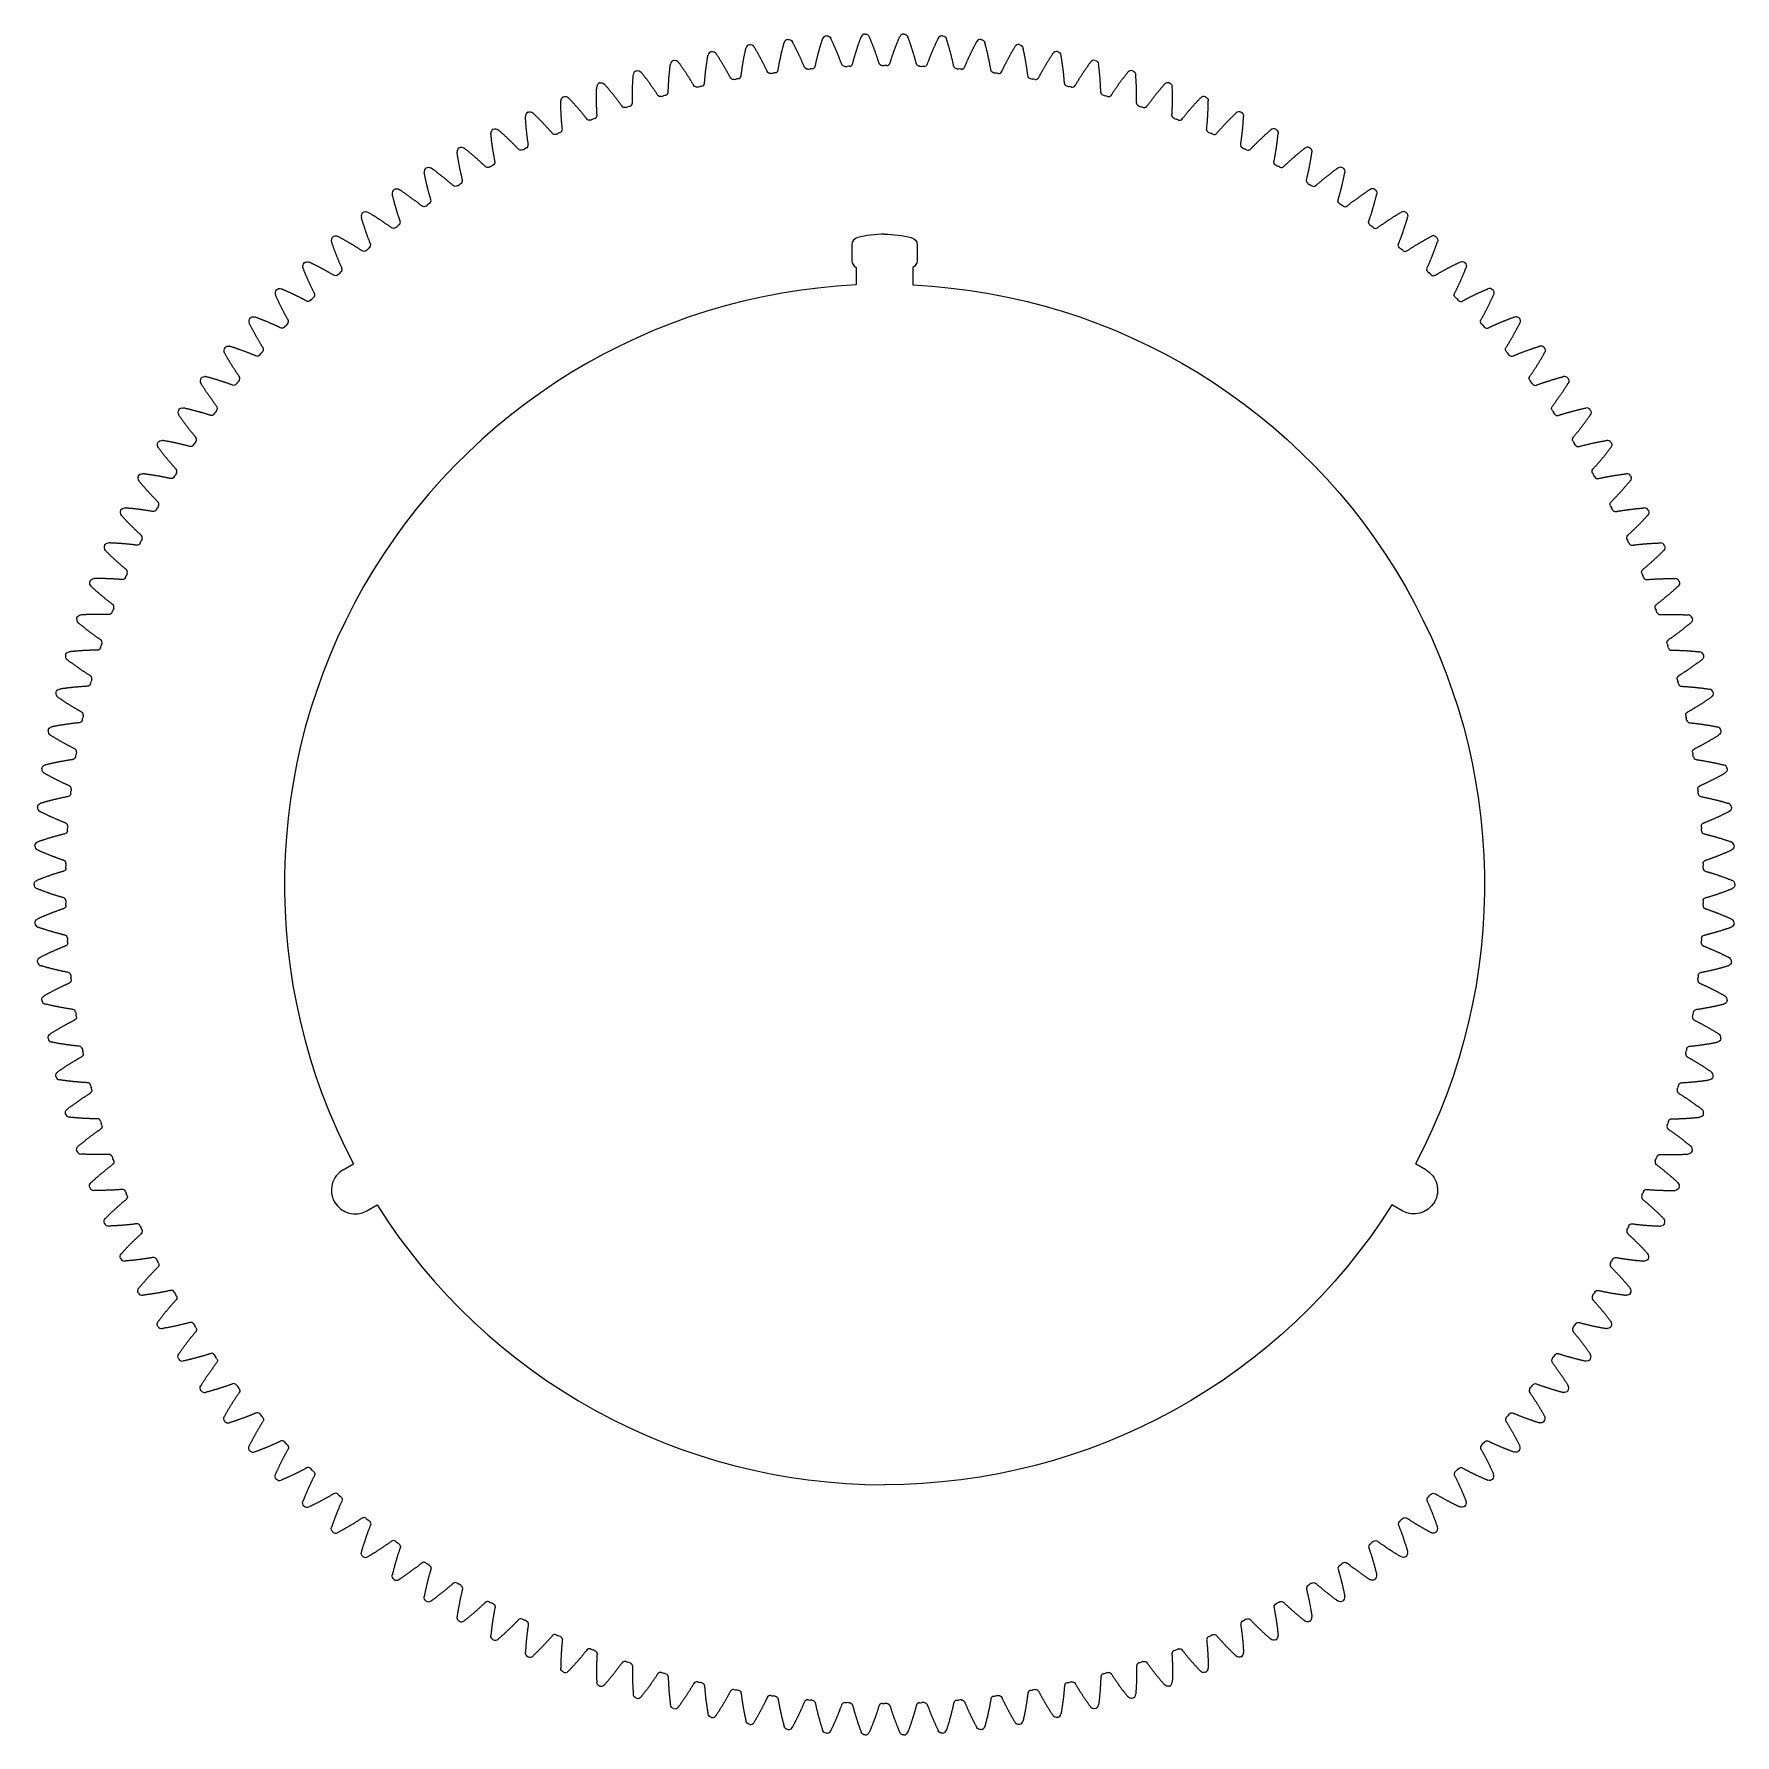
# Model space of a CAD drawing. Header units: inches. Extents: x -90 to 90, y -90 to 90.
import ezdxf

# ---------------------------------------------------------------- set-up
doc = ezdxf.new("R2010")
doc.units = ezdxf.units.IN
doc.header["$MEASUREMENT"] = 0
doc.layers.add('1', color=7, linetype='Continuous')

msp = doc.modelspace()

# ---------------------------------------------------------------- linework, layer by layer
at = {"layer": '1', "color": 7, "linetype": 'Continuous', "lineweight": 18}
for p, q in [((-3.45, 67.68), (-3.45, 66)), ((3.45, 67.68), (3.45, 66)), ((-3.01, 65.29), (-3.01, 63.43)), ((3.01, 65.29), (3.01, 63.43)), ((-57.28, -30.18), (-56.2, -29.56)), ((57.28, -30.18), (56.2, -29.56)), ((-54.78, -34.52), (-53.7, -33.89)), ((54.78, -34.52), (53.7, -33.89))]:
    msp.add_line(p, q, dxfattribs=at)
for centre, radius, start, end in [((-14.21, 88.4), 0.46, 99.1341, 167.4385), ((0, 0), 90, 99.1304, 99.1341), ((-10.18, 88.96), 0.46, 96.5254, 164.8298), ((0, 0), 90, 96.5217, 96.5254), ((-6.12, 89.33), 0.46, 93.9167, 162.2211), ((0, 0), 90, 93.913, 93.9167), ((-2.04, 89.52), 0.46, 91.308, 159.6124), ((0, 0), 90, 91.3043, 91.308), ((2.03, 89.52), 0.46, 88.6993, 157.0038), ((0, 0), 90, 88.6957, 88.6993), ((6.1, 89.33), 0.46, 86.0906, 154.3951), ((0, 0), 90, 86.087, 86.0906), ((10.16, 88.96), 0.46, 83.4819, 151.7864), ((0, 0), 90, 83.4783, 83.4819), ((14.2, 88.41), 0.46, 80.8732, 149.1777), ((0, 0), 90, 80.8696, 80.8732), ((-22.19, 86.75), 0.46, 104.3515, 172.6559), ((0, 0), 90, 104.3478, 104.3515), ((-18.22, 87.67), 0.46, 101.7428, 170.0472), ((0, 0), 90, 101.7391, 101.7428), ((-7.67, 86.66), 0.35, 275.0572, 348.054), ((0, 0), 86.65, 92.4485, 92.6087), ((-3.72, 86.92), 0.35, 272.4485, 345.4453), ((0, 0), 86.65, 89.8398, 90), ((0.24, 87), 0.35, 269.8398, 342.8366), ((0, 0), 86.65, 87.2311, 87.3913), ((4.2, 86.9), 0.35, 267.2311, 340.2279), ((8.15, 86.62), 0.35, 264.6224, 337.6192), ((18.21, 87.67), 0.46, 78.2645, 146.569), ((0, 0), 90, 78.2609, 78.2645), ((22.18, 86.75), 0.46, 75.6558, 143.9603), ((0, 0), 90, 75.6522, 75.6558), ((-29.99, 84.37), 0.46, 109.5688, 177.8733), ((0, 0), 90, 109.5652, 109.5688), ((-26.12, 85.65), 0.46, 106.9601, 175.2646), ((0, 0), 90, 106.9565, 106.9601), ((-19.4, 84.81), 0.35, 282.8833, 355.8801), ((0, 0), 86.65, 100.2746, 100.4348), ((-15.52, 85.6), 0.35, 280.2746, 353.2714), ((0, 0), 86.65, 97.6659, 97.8261), ((-11.61, 86.22), 0.35, 277.6659, 350.6627), ((0, 0), 86.65, 95.0572, 95.2174), ((0, 0), 86.65, 84.6224, 84.7826), ((0, 0), 86.65, 82.0137, 82.1739), ((12.09, 86.16), 0.35, 262.0137, 335.0105), ((0, 0), 86.65, 79.405, 79.5652), ((16, 85.52), 0.35, 259.405, 332.4018), ((26.11, 85.65), 0.46, 73.0471, 141.3516), ((0, 0), 90, 73.0435, 73.0471), ((29.98, 84.37), 0.46, 70.4384, 138.7429), ((0, 0), 90, 70.4348, 70.4384), ((-33.8, 82.92), 0.46, 112.1775, 180.482), ((0, 0), 90, 112.1739, 112.1775), ((0, 0), 86.65, 105.492, 105.6522), ((-23.24, 83.84), 0.35, 285.492, 358.4888), ((0, 0), 86.65, 102.8833, 103.0435), ((0, 0), 86.65, 76.7963, 76.9565), ((19.87, 84.7), 0.35, 256.7963, 329.7931), ((0, 0), 86.65, 74.1876, 74.3478), ((23.71, 83.71), 0.35, 254.1876, 327.1844), ((33.79, 82.92), 0.46, 67.8297, 136.1342), ((0, 0), 90, 67.8261, 67.8297), ((-37.54, 81.29), 0.46, 114.7862, 183.0907), ((0, 0), 90, 114.7826, 114.7862), ((0, 0), 86.65, 110.7094, 110.8696), ((-30.77, 81.38), 0.35, 290.7094, 3.7062), ((0, 0), 86.65, 108.1007, 108.2609), ((-27.03, 82.69), 0.35, 288.1007, 1.0975), ((0, 0), 86.65, 71.5789, 71.7391), ((27.49, 82.54), 0.35, 251.5789, 324.5757), ((37.53, 81.3), 0.46, 65.221, 133.5255), ((0, 0), 90, 65.2174, 65.221), ((-41.2, 79.5), 0.46, 117.3949, 185.6994), ((0, 0), 90, 117.3913, 117.3949), ((0, 0), 86.65, 113.318, 113.4783), ((-34.44, 79.89), 0.35, 293.318, 6.3149), ((0, 0), 86.65, 68.9702, 69.1304), ((31.22, 81.21), 0.35, 248.9702, 321.9671), ((0, 0), 86.65, 66.3615, 66.5217), ((34.88, 79.7), 0.35, 246.3615, 319.3584), ((41.19, 79.5), 0.46, 62.6123, 130.9168), ((0, 0), 90, 62.6087, 62.6123), ((-44.77, 77.54), 0.46, 120.0036, 188.3081), ((0, 0), 90, 120, 120.0036), ((0, 0), 86.65, 115.9267, 116.087), ((-38.04, 78.24), 0.35, 295.9267, 8.9236), ((0, 0), 86.65, 63.7528, 63.913), ((38.48, 78.03), 0.35, 243.7528, 316.7497), ((44.77, 77.55), 0.46, 60.0036, 128.3081), ((0, 0), 90, 60, 60.0036), ((-48.26, 75.42), 0.46, 122.6123, 190.9168), ((0, 0), 90, 122.6087, 122.6123), ((0, 0), 86.65, 118.5354, 118.6957), ((-41.56, 76.43), 0.35, 298.5354, 11.5323), ((0, 0), 86.65, 61.1441, 61.3043), ((41.99, 76.2), 0.35, 241.1441, 314.141), ((48.25, 75.43), 0.46, 57.3949, 125.6994), ((0, 0), 90, 57.3913, 57.3949), ((0, 0), 86.65, 121.1441, 121.3043), ((-45, 74.46), 0.35, 301.1441, 14.141), ((0, 0), 86.65, 58.5354, 58.6957), ((45.41, 74.21), 0.35, 238.5354, 311.5323), ((-51.64, 73.15), 0.46, 125.221, 193.5255), ((0, 0), 90, 125.2174, 125.221), ((0, 0), 86.65, 123.7528, 123.913), ((-48.34, 72.34), 0.35, 303.7528, 16.7497), ((51.63, 73.15), 0.46, 54.7862, 123.0907), ((0, 0), 90, 54.7826, 54.7862), ((-54.92, 70.72), 0.46, 127.8297, 196.1342), ((0, 0), 90, 127.8261, 127.8297), ((0, 0), 86.65, 55.9267, 56.087), ((48.74, 72.06), 0.35, 235.9267, 308.9236), ((54.91, 70.73), 0.46, 52.1775, 120.482), ((0, 0), 90, 52.1739, 52.1775), ((-58.08, 68.15), 0.46, 130.4384, 198.7429), ((0, 0), 90, 130.4348, 130.4384), ((0, 0), 86.65, 126.3615, 126.5217), ((-51.58, 70.06), 0.35, 306.3615, 19.3584), ((-2.65, 67.68), 0.8, 103.6864, 180), ((0, 56.8), 12, 90, 103.6864), ((0, 0), 86.65, 53.318, 53.4783), ((51.97, 69.77), 0.35, 233.318, 306.3149), ((58.07, 68.16), 0.46, 49.5688, 117.8733), ((0, 0), 90, 49.5652, 49.5688), ((0, 0), 86.65, 128.9702, 129.1304), ((-54.72, 67.64), 0.35, 308.9702, 21.9671), ((0, 0), 86.65, 50.7094, 50.8696), ((55.09, 67.33), 0.35, 230.7094, 303.7062), ((-61.12, 65.44), 0.46, 133.0471, 201.3516), ((0, 0), 90, 133.0435, 133.0471), ((0, 0), 86.65, 131.5789, 131.7391), ((-57.74, 65.08), 0.35, 311.5789, 24.5757), ((-2.65, 66), 0.8, 180, 243.1761), ((61.11, 65.44), 0.46, 46.9601, 115.2646), ((0, 0), 90, 46.9565, 46.9601), ((0, 0), 63.5, 92.7178, 207.7437), ((0, 0), 86.65, 48.1007, 48.2609), ((58.1, 64.76), 0.35, 228.1007, 301.0975), ((64.03, 62.59), 0.46, 44.3515, 112.6559), ((-64.03, 62.59), 0.46, 135.6558, 203.9603), ((0, 0), 90, 135.6522, 135.6558), ((0, 0), 86.65, 134.1876, 134.3478), ((-60.64, 62.38), 0.35, 314.1876, 27.1844), ((0, 0), 86.65, 45.492, 45.6522), ((60.99, 62.04), 0.35, 225.492, 298.4888), ((0, 0), 90, 44.3478, 44.3515), ((-66.82, 59.61), 0.46, 138.2645, 206.569), ((0, 0), 90, 138.2609, 138.2645), ((-63.42, 59.56), 0.35, 316.7963, 29.7931), ((66.81, 59.61), 0.46, 41.7428, 110.0472), ((0, 0), 90, 41.7391, 41.7428), ((0, 0), 86.65, 136.7963, 136.9565), ((0, 0), 86.65, 42.8833, 43.0435), ((63.75, 59.2), 0.35, 222.8833, 295.8801), ((-69.46, 56.5), 0.46, 140.8732, 209.1777), ((0, 0), 90, 140.8696, 140.8732), ((0, 0), 86.65, 139.405, 139.5652), ((-66.06, 56.61), 0.35, 319.405, 32.4018), ((0, 0), 86.65, 40.2746, 40.4348), ((66.38, 56.24), 0.35, 220.2746, 293.2714), ((69.45, 56.51), 0.46, 39.1341, 107.4385), ((0, 0), 90, 39.1304, 39.1341), ((-71.96, 53.28), 0.46, 143.4819, 211.7864), ((0, 0), 90, 143.4783, 143.4819), ((0, 0), 86.65, 142.0137, 142.1739), ((-68.57, 53.55), 0.35, 322.0137, 35.0105), ((0, 0), 86.65, 37.6659, 37.8261), ((68.87, 53.16), 0.35, 217.6659, 290.6627), ((71.95, 53.29), 0.46, 36.5254, 104.8298), ((0, 0), 90, 36.5217, 36.5254), ((-70.94, 50.37), 0.35, 324.6224, 37.6192), ((74.3, 49.96), 0.46, 33.9167, 102.2211), ((-74.31, 49.95), 0.46, 146.0906, 214.3951), ((0, 0), 90, 146.087, 146.0906), ((0, 0), 86.65, 144.6224, 144.7826), ((0, 0), 86.65, 35.0572, 35.2174), ((71.22, 49.97), 0.35, 215.0572, 288.054), ((0, 0), 90, 33.913, 33.9167), ((0, 0), 86.65, 147.2311, 147.3913), ((-73.15, 47.09), 0.35, 327.2311, 40.2279), ((76.5, 46.53), 0.46, 31.308, 99.6124), ((-76.51, 46.52), 0.46, 148.6993, 217.0038), ((0, 0), 90, 148.6957, 148.6993), ((0, 0), 86.65, 32.4485, 32.6087), ((73.42, 46.68), 0.35, 212.4485, 285.4453), ((0, 0), 90, 31.3043, 31.308), ((-78.55, 42.99), 0.46, 151.308, 219.6124), ((0, 0), 90, 151.3043, 151.308), ((0, 0), 86.65, 149.8398, 150), ((-75.22, 43.71), 0.35, 329.8398, 42.8366), ((0, 0), 86.65, 29.8398, 30), ((78.54, 43), 0.46, 28.6993, 97.0038), ((0, 0), 90, 28.6957, 28.6993), ((75.47, 43.29), 0.35, 209.8398, 282.8366), ((0, 0), 86.65, 152.4485, 152.6087), ((-77.13, 40.24), 0.35, 332.4485, 45.4453), ((0, 0), 86.65, 27.2311, 27.3913), ((77.36, 39.81), 0.35, 207.2311, 280.2279), ((80.42, 39.38), 0.46, 26.0906, 94.3951), ((-80.42, 39.37), 0.46, 153.9167, 222.2211), ((0, 0), 90, 153.913, 153.9167), ((0, 0), 90, 26.087, 26.0906), ((0, 0), 86.65, 155.0572, 155.2174), ((-78.89, 36.69), 0.35, 335.0572, 48.054), ((0, 0), 86.65, 24.6224, 24.7826), ((79.09, 36.25), 0.35, 204.6224, 277.6192), ((82.12, 35.68), 0.46, 23.4819, 91.7864), ((-82.13, 35.67), 0.46, 156.5254, 224.8298), ((0, 0), 90, 156.5217, 156.5254), ((0, 0), 90, 23.4783, 23.4819), ((-80.47, 33.06), 0.35, 337.6659, 50.6627), ((0, 0), 86.65, 157.6659, 157.8261), ((0, 0), 86.65, 22.0137, 22.1739), ((80.66, 32.61), 0.35, 202.0137, 275.0105), ((-83.67, 31.89), 0.46, 159.1341, 227.4385), ((0, 0), 90, 159.1304, 159.1341), ((83.66, 31.9), 0.46, 20.8732, 89.1777), ((0, 0), 90, 20.8696, 20.8732), ((-81.89, 29.36), 0.35, 340.2746, 53.2714), ((0, 0), 86.65, 160.2746, 160.4348), ((0, 0), 86.65, 19.405, 19.5652), ((-85.03, 28.05), 0.46, 161.7428, 230.0472), ((0, 0), 90, 161.7391, 161.7428), ((82.06, 28.91), 0.35, 199.405, 272.4018), ((85.03, 28.06), 0.46, 18.2645, 86.569), ((0, 0), 90, 18.2609, 18.2645), ((-83.15, 25.61), 0.35, 342.8833, 55.8801), ((0, 0), 86.65, 162.8833, 163.0435), ((0, 0), 86.65, 16.7963, 16.9565), ((-86.22, 24.15), 0.46, 164.3515, 232.6559), ((0, 0), 90, 164.3478, 164.3515), ((83.29, 25.14), 0.35, 196.7963, 269.7931), ((86.22, 24.16), 0.46, 15.6558, 83.9603), ((0, 0), 90, 15.6522, 15.6558), ((-84.23, 21.79), 0.35, 345.492, 58.4888), ((0, 0), 86.65, 165.492, 165.6522), ((-87.23, 20.2), 0.46, 166.9601, 235.2646), ((0, 0), 90, 166.9565, 166.9601), ((0, 0), 86.65, 14.1876, 14.3478), ((84.35, 21.32), 0.35, 194.1876, 267.1844), ((87.23, 20.21), 0.46, 13.0471, 81.3516), ((0, 0), 90, 13.0435, 13.0471), ((-85.13, 17.94), 0.35, 348.1007, 61.0975), ((-88.06, 16.21), 0.46, 169.5688, 237.8733), ((0, 0), 90, 169.5652, 169.5688), ((0, 0), 86.65, 168.1007, 168.2609), ((0, 0), 86.65, 11.5789, 11.7391), ((85.23, 17.46), 0.35, 191.5789, 264.5757), ((88.06, 16.22), 0.46, 10.4384, 78.7429), ((0, 0), 90, 10.4348, 10.4384), ((-85.86, 14.05), 0.35, 350.7094, 63.7062), ((0, 0), 86.65, 170.7094, 170.8696), ((0, 0), 86.65, 8.9702, 9.1304), ((85.94, 13.57), 0.35, 188.9702, 261.9671), ((88.71, 12.2), 0.46, 7.8297, 76.1342), ((-88.71, 12.19), 0.46, 172.1775, 240.482), ((0, 0), 90, 172.1739, 172.1775), ((0, 0), 90, 7.8261, 7.8297), ((-86.41, 10.12), 0.35, 353.318, 66.3149), ((0, 0), 86.65, 173.318, 173.4783), ((0, 0), 86.65, 6.3615, 6.5217), ((86.46, 9.64), 0.35, 186.3615, 259.3584), ((-89.17, 8.14), 0.46, 174.7862, 243.0907), ((0, 0), 90, 174.7826, 174.7862), ((89.17, 8.15), 0.46, 5.221, 73.5255), ((0, 0), 90, 5.2174, 5.221), ((-86.78, 6.18), 0.35, 355.9267, 68.9236), ((0, 0), 86.65, 175.9267, 176.087), ((0, 0), 86.65, 3.7528, 3.913), ((86.81, 5.69), 0.35, 183.7528, 256.7497), ((0, 0), 90, 177.3913, 177.3949), ((-89.45, 4.07), 0.46, 177.3949, 245.6994), ((89.45, 4.08), 0.46, 2.6123, 70.9168), ((0, 0), 90, 2.6087, 2.6123), ((-86.97, 2.22), 0.35, 358.5354, 71.5323), ((0, 0), 86.65, 178.5354, 178.6957), ((0, 0), 86.65, 1.1441, 1.3043), ((0, 0), 90, 180, 180.0036), ((86.98, 1.74), 0.35, 181.1441, 254.141), ((89.54, 0.01), 0.46, 0.0036, 68.3081), ((0, 0), 90, 0, 0.0036), ((-89.54, -0.01), 0.46, 180.0036, 248.3081), ((-86.98, -1.74), 0.35, 1.1441, 74.141), ((0, 0), 86.65, 181.1441, 181.3043), ((0, 0), 86.65, 358.5354, 358.6957), ((86.97, -2.22), 0.35, 178.5354, 251.5323), ((-89.45, -4.08), 0.46, 182.6123, 250.9168), ((0, 0), 90, 182.6087, 182.6123), ((-86.81, -5.69), 0.35, 3.7528, 76.7497), ((89.45, -4.07), 0.46, 357.3949, 65.6994), ((0, 0), 90, 357.3913, 357.3949), ((0, 0), 86.65, 183.7528, 183.913), ((0, 0), 86.65, 355.9267, 356.087), ((86.78, -6.18), 0.35, 175.9267, 248.9236), ((0, 0), 90, 185.2174, 185.221), ((-89.17, -8.15), 0.46, 185.221, 253.5255), ((89.17, -8.14), 0.46, 354.7862, 63.0907), ((0, 0), 90, 354.7826, 354.7862), ((-86.46, -9.64), 0.35, 6.3615, 79.3584), ((0, 0), 86.65, 186.3615, 186.5217), ((0, 0), 86.65, 353.318, 353.4783), ((86.41, -10.12), 0.35, 173.318, 246.3149), ((0, 0), 90, 187.8261, 187.8297), ((-88.71, -12.2), 0.46, 187.8297, 256.1342), ((88.71, -12.19), 0.46, 352.1775, 60.482), ((0, 0), 90, 352.1739, 352.1775), ((-85.94, -13.57), 0.35, 8.9702, 81.9671), ((0, 0), 86.65, 188.9702, 189.1304), ((0, 0), 86.65, 350.7094, 350.8696), ((85.86, -14.05), 0.35, 170.7094, 243.7062), ((88.06, -16.21), 0.46, 349.5688, 57.8733), ((0, 0), 90, 190.4348, 190.4384), ((-88.06, -16.22), 0.46, 190.4384, 258.7429), ((-85.23, -17.46), 0.35, 11.5789, 84.5757), ((0, 0), 86.65, 191.5789, 191.7391), ((85.13, -17.94), 0.35, 168.1007, 241.0975), ((0, 0), 86.65, 348.1007, 348.2609), ((0, 0), 90, 349.5652, 349.5688), ((0, 0), 90, 193.0435, 193.0471), ((-87.23, -20.21), 0.46, 193.0471, 261.3516), ((-84.35, -21.32), 0.35, 14.1876, 87.1844), ((0, 0), 86.65, 194.1876, 194.3478), ((0, 0), 86.65, 345.492, 345.6522), ((87.23, -20.2), 0.46, 346.9601, 55.2646), ((0, 0), 90, 346.9565, 346.9601), ((84.23, -21.79), 0.35, 165.492, 238.4888), ((0, 0), 90, 195.6522, 195.6558), ((-86.22, -24.16), 0.46, 195.6558, 263.9603), ((-83.29, -25.14), 0.35, 16.7963, 89.7931), ((0, 0), 86.65, 196.7963, 196.9565), ((86.22, -24.15), 0.46, 344.3515, 52.6559), ((0, 0), 90, 344.3478, 344.3515), ((83.15, -25.61), 0.35, 162.8833, 235.8801), ((0, 0), 86.65, 342.8833, 343.0435), ((0, 0), 90, 198.2609, 198.2645), ((-85.03, -28.06), 0.46, 198.2645, 266.569), ((-82.06, -28.91), 0.35, 19.405, 92.4018), ((0, 0), 86.65, 199.405, 199.5652), ((85.03, -28.05), 0.46, 341.7428, 50.0472), ((0, 0), 90, 341.7391, 341.7428), ((-56.03, -32.35), 2.5, 120, 210), ((81.89, -29.36), 0.35, 160.2746, 233.2714), ((0, 0), 86.65, 340.2746, 340.4348), ((0, 0), 90, 200.8696, 200.8732), ((-83.66, -31.9), 0.46, 200.8732, 269.1777), ((-80.66, -32.61), 0.35, 22.0137, 95.0105), ((83.67, -31.89), 0.46, 339.1341, 47.4385), ((0, 0), 90, 339.1304, 339.1341), ((0, 0), 86.65, 202.0137, 202.1739), ((-56.03, -32.35), 2.5, 210, 300), ((0, 0), 63.5, 212.2563, 270), ((80.47, -33.06), 0.35, 157.6659, 230.6627), ((0, 0), 86.65, 337.6659, 337.8261), ((-82.12, -35.68), 0.46, 203.4819, 271.7864), ((0, 0), 90, 203.4783, 203.4819), ((-79.09, -36.25), 0.35, 24.6224, 97.6192), ((82.13, -35.67), 0.46, 336.5254, 44.8298), ((0, 0), 90, 336.5217, 336.5254), ((0, 0), 86.65, 204.6224, 204.7826), ((78.89, -36.69), 0.35, 155.0572, 228.054), ((0, 0), 86.65, 335.0572, 335.2174), ((-80.42, -39.38), 0.46, 206.0906, 274.3951), ((0, 0), 90, 206.087, 206.0906), ((-77.36, -39.81), 0.35, 27.2311, 100.2279), ((80.42, -39.37), 0.46, 333.9167, 42.2211), ((0, 0), 90, 333.913, 333.9167), ((0, 0), 86.65, 207.2311, 207.3913), ((77.13, -40.24), 0.35, 152.4485, 225.4453), ((0, 0), 86.65, 332.4485, 332.6087), ((-75.47, -43.29), 0.35, 29.8398, 102.8366), ((0, 0), 86.65, 209.8398, 210), ((78.55, -42.99), 0.46, 331.308, 39.6124), ((0, 0), 90, 208.6957, 208.6993), ((-78.54, -43), 0.46, 208.6993, 277.0038), ((75.22, -43.71), 0.35, 149.8398, 222.8366), ((0, 0), 86.65, 329.8398, 330), ((0, 0), 90, 331.3043, 331.308), ((0, 0), 90, 211.3043, 211.308), ((-76.5, -46.53), 0.46, 211.308, 279.6124), ((-73.42, -46.68), 0.35, 32.4485, 105.4453), ((0, 0), 86.65, 212.4485, 212.6087), ((0, 0), 86.65, 327.2311, 327.3913), ((76.51, -46.52), 0.46, 328.6993, 37.0038), ((0, 0), 90, 328.6957, 328.6993), ((73.15, -47.09), 0.35, 147.2311, 220.2279), ((0, 0), 90, 213.913, 213.9167), ((-74.3, -49.96), 0.46, 213.9167, 282.2211), ((-71.22, -49.97), 0.35, 35.0572, 108.054), ((0, 0), 86.65, 215.0572, 215.2174), ((70.94, -50.37), 0.35, 144.6224, 217.6192), ((0, 0), 86.65, 324.6224, 324.7826), ((74.31, -49.95), 0.46, 326.0906, 34.3951), ((0, 0), 90, 326.087, 326.0906), ((0, 0), 90, 216.5217, 216.5254), ((-71.95, -53.29), 0.46, 216.5254, 284.8298), ((-68.87, -53.16), 0.35, 37.6659, 110.6627), ((0, 0), 86.65, 217.6659, 217.8261), ((68.57, -53.55), 0.35, 142.0137, 215.0105), ((0, 0), 86.65, 322.0137, 322.1739), ((71.96, -53.28), 0.46, 323.4819, 31.7864), ((0, 0), 90, 323.4783, 323.4819), ((-69.45, -56.51), 0.46, 219.1341, 287.4385), ((0, 0), 90, 219.1304, 219.1341), ((-66.38, -56.24), 0.35, 40.2746, 113.2714), ((0, 0), 86.65, 220.2746, 220.4348), ((66.06, -56.61), 0.35, 139.405, 212.4018), ((0, 0), 86.65, 319.405, 319.5652), ((0, 0), 90, 320.8696, 320.8732), ((69.46, -56.5), 0.46, 320.8732, 29.1777), ((-63.75, -59.2), 0.35, 42.8833, 115.8801), ((0, 0), 86.65, 222.8833, 223.0435), ((63.42, -59.56), 0.35, 136.7963, 209.7931), ((0, 0), 86.65, 316.7963, 316.9565), ((0, 0), 90, 221.7391, 221.7428), ((-66.81, -59.61), 0.46, 221.7428, 290.0472), ((66.82, -59.61), 0.46, 318.2645, 26.569), ((0, 0), 90, 318.2609, 318.2645), ((0, 0), 90, 224.3478, 224.3515), ((-64.03, -62.59), 0.46, 224.3515, 292.6559), ((-60.99, -62.04), 0.35, 45.492, 118.4888), ((0, 0), 86.65, 225.492, 225.6522), ((60.64, -62.38), 0.35, 134.1876, 207.1844), ((0, 0), 86.65, 314.1876, 314.3478), ((64.03, -62.59), 0.46, 315.6558, 23.9603), ((0, 0), 90, 315.6522, 315.6558), ((-58.1, -64.76), 0.35, 48.1007, 121.0975), ((0, 0), 86.65, 228.1007, 228.2609), ((0, 0), 86.65, 311.5789, 311.7391), ((-61.11, -65.44), 0.46, 226.9601, 295.2646), ((0, 0), 90, 226.9565, 226.9601), ((57.74, -65.08), 0.35, 131.5789, 204.5757), ((61.12, -65.44), 0.46, 313.0471, 21.3516), ((0, 0), 90, 313.0435, 313.0471), ((-55.09, -67.33), 0.35, 50.7094, 123.7062), ((0, 0), 86.65, 230.7094, 230.8696), ((54.72, -67.64), 0.35, 128.9702, 201.9671), ((0, 0), 86.65, 308.9702, 309.1304), ((58.08, -68.15), 0.46, 310.4384, 18.7429), ((0, 0), 90, 229.5652, 229.5688), ((-58.07, -68.16), 0.46, 229.5688, 297.8733), ((-51.97, -69.77), 0.35, 53.318, 126.3149), ((0, 0), 86.65, 233.318, 233.4783), ((51.58, -70.06), 0.35, 126.3615, 199.3584), ((0, 0), 86.65, 306.3615, 306.5217), ((0, 0), 90, 310.4348, 310.4384), ((-54.91, -70.73), 0.46, 232.1775, 300.482), ((0, 0), 90, 232.1739, 232.1775), ((-48.74, -72.06), 0.35, 55.9267, 128.9236), ((0, 0), 86.65, 235.9267, 236.087), ((0, 0), 86.65, 303.7528, 303.913), ((0, 0), 90, 307.8261, 307.8297), ((54.92, -70.72), 0.46, 307.8297, 16.1342), ((-51.63, -73.15), 0.46, 234.7862, 303.0907), ((0, 0), 90, 234.7826, 234.7862), ((48.34, -72.34), 0.35, 123.7528, 196.7497), ((0, 0), 90, 305.2174, 305.221), ((51.64, -73.15), 0.46, 305.221, 13.5255), ((-45.41, -74.21), 0.35, 58.5354, 131.5323), ((0, 0), 86.65, 238.5354, 238.6957), ((45, -74.46), 0.35, 121.1441, 194.141), ((0, 0), 86.65, 301.1441, 301.3043), ((48.26, -75.42), 0.46, 302.6123, 10.9168), ((-48.25, -75.43), 0.46, 237.3949, 305.6994), ((0, 0), 90, 237.3913, 237.3949), ((-41.99, -76.2), 0.35, 61.1441, 134.141), ((0, 0), 86.65, 241.1441, 241.3043), ((41.56, -76.43), 0.35, 118.5354, 191.5323), ((0, 0), 86.65, 298.5354, 298.6957), ((0, 0), 90, 302.6087, 302.6123), ((-44.77, -77.55), 0.46, 240.0036, 308.3081), ((0, 0), 90, 240, 240.0036), ((-38.48, -78.03), 0.35, 63.7528, 136.7497), ((0, 0), 86.65, 243.7528, 243.913), ((38.04, -78.24), 0.35, 115.9267, 188.9236), ((0, 0), 86.65, 295.9267, 296.087), ((44.77, -77.54), 0.46, 300.0036, 8.3081), ((0, 0), 90, 300, 300.0036), ((0, 0), 90, 242.6087, 242.6123), ((-41.19, -79.5), 0.46, 242.6123, 310.9168), ((-34.88, -79.7), 0.35, 66.3615, 139.3584), ((0, 0), 86.65, 246.3615, 246.5217), ((-31.22, -81.21), 0.35, 68.9702, 141.9671), ((0, 0), 86.65, 248.9702, 249.1304), ((0, 0), 86.65, 290.7094, 290.8696), ((34.44, -79.89), 0.35, 113.318, 186.3149), ((0, 0), 86.65, 293.318, 293.4783), ((41.2, -79.5), 0.46, 297.3949, 5.6994), ((0, 0), 90, 297.3913, 297.3949), ((0, 0), 90, 245.2174, 245.221), ((-37.53, -81.3), 0.46, 245.221, 313.5255), ((-27.49, -82.54), 0.35, 71.5789, 144.5757), ((0, 0), 86.65, 251.5789, 251.7391), ((27.03, -82.69), 0.35, 108.1007, 181.0975), ((0, 0), 86.65, 288.1007, 288.2609), ((30.77, -81.38), 0.35, 110.7094, 183.7062), ((37.54, -81.29), 0.46, 294.7862, 3.0907), ((0, 0), 90, 294.7826, 294.7862), ((0, 0), 90, 247.8261, 247.8297), ((-33.79, -82.92), 0.46, 247.8297, 316.1342), ((-23.71, -83.71), 0.35, 74.1876, 147.1844), ((0, 0), 86.65, 254.1876, 254.3478), ((-19.87, -84.7), 0.35, 76.7963, 149.7931), ((0, 0), 86.65, 256.7963, 256.9565), ((19.4, -84.81), 0.35, 102.8833, 175.8801), ((0, 0), 86.65, 282.8833, 283.0435), ((23.24, -83.84), 0.35, 105.492, 178.4888), ((0, 0), 86.65, 285.492, 285.6522), ((29.99, -84.37), 0.46, 289.5688, 357.8733), ((33.8, -82.92), 0.46, 292.1775, 0.482), ((0, 0), 90, 292.1739, 292.1775), ((0, 0), 90, 250.4348, 250.4384), ((-29.98, -84.37), 0.46, 250.4384, 318.7429), ((0, 0), 90, 253.0435, 253.0471), ((-26.11, -85.65), 0.46, 253.0471, 321.3516), ((-16, -85.52), 0.35, 79.405, 152.4018), ((0, 0), 86.65, 259.405, 259.5652), ((-12.09, -86.16), 0.35, 82.0137, 155.0105), ((0, 0), 86.65, 262.0137, 262.1739), ((-8.15, -86.62), 0.35, 84.6224, 157.6192), ((0, 0), 86.65, 264.6224, 264.7826), ((7.67, -86.66), 0.35, 95.0572, 168.054), ((0, 0), 86.65, 275.0572, 275.2174), ((11.61, -86.22), 0.35, 97.6659, 170.6627), ((0, 0), 86.65, 277.6659, 277.8261), ((15.52, -85.6), 0.35, 100.2746, 173.2714), ((0, 0), 86.65, 280.2746, 280.4348), ((26.12, -85.65), 0.46, 286.9601, 355.2646), ((0, 0), 90, 286.9565, 286.9601), ((0, 0), 90, 289.5652, 289.5688), ((-22.18, -86.75), 0.46, 255.6558, 323.9603), ((0, 0), 90, 255.6522, 255.6558), ((-18.21, -87.67), 0.46, 258.2645, 326.569), ((0, 0), 90, 258.2609, 258.2645), ((-4.2, -86.9), 0.35, 87.2311, 160.2279), ((0, 0), 86.65, 267.2311, 267.3913), ((-0.24, -87), 0.35, 89.8398, 162.8366), ((0, 0), 86.65, 269.8398, 270), ((3.72, -86.92), 0.35, 92.4485, 165.4453), ((0, 0), 86.65, 272.4485, 272.6087), ((0, 0), 90, 281.7391, 281.7428), ((18.22, -87.67), 0.46, 281.7428, 350.0472), ((0, 0), 90, 284.3478, 284.3515), ((22.19, -86.75), 0.46, 284.3515, 352.6559), ((-14.2, -88.41), 0.46, 260.8732, 329.1777), ((0, 0), 90, 260.8696, 260.8732), ((-10.16, -88.96), 0.46, 263.4819, 331.7864), ((0, 0), 90, 263.4783, 263.4819), ((-6.1, -89.33), 0.46, 266.0906, 334.3951), ((0, 0), 90, 266.087, 266.0906), ((0, 0), 90, 268.6957, 268.6993), ((-2.03, -89.52), 0.46, 268.6993, 337.0038), ((2.04, -89.52), 0.46, 271.308, 339.6124), ((0, 0), 90, 271.3043, 271.308), ((0, 0), 90, 273.913, 273.9167), ((6.12, -89.33), 0.46, 273.9167, 342.2211), ((0, 0), 90, 276.5217, 276.5254), ((10.18, -88.96), 0.46, 276.5254, 344.8298), ((0, 0), 90, 279.1304, 279.1341), ((14.21, -88.4), 0.46, 279.1341, 347.4385)]:
    msp.add_arc(centre, radius, start, end, dxfattribs=at)
at = {"layer": '1', "color": 7, "linetype": 'Continuous', "lineweight": 18, "extrusion": (0, 0, -1)}
for centre, radius, start, end in [((14.2, 88.41), 0.46, 80.8732, 149.1777), ((0, 0), 90, 80.8696, 80.8732), ((10.16, 88.96), 0.46, 83.4819, 151.7864), ((0, 0), 90, 83.4783, 83.4819), ((6.1, 89.33), 0.46, 86.0906, 154.3951), ((0, 0), 90, 86.087, 86.0906), ((0, 0), 90, 88.6957, 88.6993), ((2.03, 89.52), 0.46, 88.6993, 157.0038), ((-2.04, 89.52), 0.46, 91.308, 159.6124), ((0, 0), 90, 91.3043, 91.308), ((0, 0), 90, 93.913, 93.9167), ((-6.12, 89.33), 0.46, 93.9167, 162.2211), ((0, 0), 90, 96.5217, 96.5254), ((-10.18, 88.96), 0.46, 96.5254, 164.8298), ((0, 0), 90, 99.1304, 99.1341), ((-14.21, 88.4), 0.46, 99.1341, 167.4385), ((22.18, 86.75), 0.46, 75.6558, 143.9603), ((0, 0), 90, 75.6522, 75.6558), ((18.21, 87.67), 0.46, 78.2645, 146.569), ((0, 0), 90, 78.2609, 78.2645), ((8.15, 86.62), 0.35, 264.6224, 337.6192), ((4.2, 86.9), 0.35, 267.2311, 340.2279), ((0, 0), 86.65, 87.2311, 87.3913), ((0.24, 87), 0.35, 269.8398, 342.8366), ((0, 0), 86.65, 89.8398, 90), ((-3.72, 86.92), 0.35, 272.4485, 345.4453), ((0, 0), 86.65, 92.4485, 92.6087), ((-7.67, 86.66), 0.35, 275.0572, 348.054), ((0, 0), 90, 101.7391, 101.7428), ((-18.22, 87.67), 0.46, 101.7428, 170.0472), ((0, 0), 90, 104.3478, 104.3515), ((-22.19, 86.75), 0.46, 104.3515, 172.6559), ((0, 0), 90, 70.4348, 70.4384), ((29.98, 84.37), 0.46, 70.4384, 138.7429), ((0, 0), 90, 73.0435, 73.0471), ((26.11, 85.65), 0.46, 73.0471, 141.3516), ((16, 85.52), 0.35, 259.405, 332.4018), ((0, 0), 86.65, 79.405, 79.5652), ((12.09, 86.16), 0.35, 262.0137, 335.0105), ((0, 0), 86.65, 82.0137, 82.1739), ((0, 0), 86.65, 84.6224, 84.7826), ((0, 0), 86.65, 95.0572, 95.2174), ((-11.61, 86.22), 0.35, 277.6659, 350.6627), ((0, 0), 86.65, 97.6659, 97.8261), ((-15.52, 85.6), 0.35, 280.2746, 353.2714), ((0, 0), 86.65, 100.2746, 100.4348), ((-19.4, 84.81), 0.35, 282.8833, 355.8801), ((-26.12, 85.65), 0.46, 106.9601, 175.2646), ((0, 0), 90, 106.9565, 106.9601), ((-29.99, 84.37), 0.46, 109.5688, 177.8733), ((0, 0), 90, 109.5652, 109.5688), ((0, 0), 90, 67.8261, 67.8297), ((33.79, 82.92), 0.46, 67.8297, 136.1342), ((23.71, 83.71), 0.35, 254.1876, 327.1844), ((0, 0), 86.65, 74.1876, 74.3478), ((19.87, 84.7), 0.35, 256.7963, 329.7931), ((0, 0), 86.65, 76.7963, 76.9565), ((0, 0), 86.65, 102.8833, 103.0435), ((-23.24, 83.84), 0.35, 285.492, 358.4888), ((0, 0), 86.65, 105.492, 105.6522), ((-33.8, 82.92), 0.46, 112.1775, 180.482), ((0, 0), 90, 112.1739, 112.1775), ((0, 0), 90, 65.2174, 65.221), ((37.53, 81.3), 0.46, 65.221, 133.5255), ((27.49, 82.54), 0.35, 251.5789, 324.5757), ((0, 0), 86.65, 71.5789, 71.7391), ((-27.03, 82.69), 0.35, 288.1007, 1.0975), ((0, 0), 86.65, 108.1007, 108.2609), ((-30.77, 81.38), 0.35, 290.7094, 3.7062), ((0, 0), 86.65, 110.7094, 110.8696), ((-37.54, 81.29), 0.46, 114.7862, 183.0907), ((0, 0), 90, 114.7826, 114.7862), ((0, 0), 90, 62.6087, 62.6123), ((41.19, 79.5), 0.46, 62.6123, 130.9168), ((34.88, 79.7), 0.35, 246.3615, 319.3584), ((0, 0), 86.65, 66.3615, 66.5217), ((31.22, 81.21), 0.35, 248.9702, 321.9671), ((0, 0), 86.65, 68.9702, 69.1304), ((-34.44, 79.89), 0.35, 293.318, 6.3149), ((0, 0), 86.65, 113.318, 113.4783), ((-41.2, 79.5), 0.46, 117.3949, 185.6994), ((0, 0), 90, 117.3913, 117.3949), ((44.77, 77.55), 0.46, 60.0036, 128.3081), ((0, 0), 90, 60, 60.0036), ((38.48, 78.03), 0.35, 243.7528, 316.7497), ((0, 0), 86.65, 63.7528, 63.913), ((-38.04, 78.24), 0.35, 295.9267, 8.9236), ((0, 0), 86.65, 115.9267, 116.087), ((-44.77, 77.54), 0.46, 120.0036, 188.3081), ((0, 0), 90, 120, 120.0036), ((48.25, 75.43), 0.46, 57.3949, 125.6994), ((0, 0), 90, 57.3913, 57.3949), ((41.99, 76.2), 0.35, 241.1441, 314.141), ((0, 0), 86.65, 61.1441, 61.3043), ((-41.56, 76.43), 0.35, 298.5354, 11.5323), ((0, 0), 86.65, 118.5354, 118.6957), ((0, 0), 90, 122.6087, 122.6123), ((-48.26, 75.42), 0.46, 122.6123, 190.9168), ((45.41, 74.21), 0.35, 238.5354, 311.5323), ((0, 0), 86.65, 58.5354, 58.6957), ((-45, 74.46), 0.35, 301.1441, 14.141), ((0, 0), 86.65, 121.1441, 121.3043), ((51.63, 73.15), 0.46, 54.7862, 123.0907), ((0, 0), 90, 54.7826, 54.7862), ((-48.34, 72.34), 0.35, 303.7528, 16.7497), ((0, 0), 86.65, 123.7528, 123.913), ((0, 0), 90, 125.2174, 125.221), ((-51.64, 73.15), 0.46, 125.221, 193.5255), ((54.91, 70.73), 0.46, 52.1775, 120.482), ((0, 0), 90, 52.1739, 52.1775), ((48.74, 72.06), 0.35, 235.9267, 308.9236), ((0, 0), 86.65, 55.9267, 56.087), ((0, 0), 90, 127.8261, 127.8297), ((-54.92, 70.72), 0.46, 127.8297, 196.1342), ((58.07, 68.16), 0.46, 49.5688, 117.8733), ((0, 0), 90, 49.5652, 49.5688), ((51.97, 69.77), 0.35, 233.318, 306.3149), ((0, 0), 86.65, 53.318, 53.4783), ((0, 56.8), 12, 90, 103.6864), ((-2.65, 67.68), 0.8, 103.6864, 180), ((-51.58, 70.06), 0.35, 306.3615, 19.3584), ((0, 0), 86.65, 126.3615, 126.5217), ((0, 0), 90, 130.4348, 130.4384), ((-58.08, 68.15), 0.46, 130.4384, 198.7429), ((55.09, 67.33), 0.35, 230.7094, 303.7062), ((0, 0), 86.65, 50.7094, 50.8696), ((-54.72, 67.64), 0.35, 308.9702, 21.9671), ((0, 0), 86.65, 128.9702, 129.1304), ((61.11, 65.44), 0.46, 46.9601, 115.2646), ((0, 0), 90, 46.9565, 46.9601), ((-2.65, 66), 0.8, 180, 243.1761), ((-57.74, 65.08), 0.35, 311.5789, 24.5757), ((0, 0), 86.65, 131.5789, 131.7391), ((0, 0), 90, 133.0435, 133.0471), ((-61.12, 65.44), 0.46, 133.0471, 201.3516), ((64.03, 62.59), 0.46, 44.3515, 112.6559), ((58.1, 64.76), 0.35, 228.1007, 301.0975), ((0, 0), 86.65, 48.1007, 48.2609), ((0, 0), 63.5, 92.7178, 207.7437), ((0, 0), 90, 44.3478, 44.3515), ((60.99, 62.04), 0.35, 225.492, 298.4888), ((0, 0), 86.65, 45.492, 45.6522), ((-60.64, 62.38), 0.35, 314.1876, 27.1844), ((0, 0), 86.65, 134.1876, 134.3478), ((-64.03, 62.59), 0.46, 135.6558, 203.9603), ((0, 0), 90, 135.6522, 135.6558), ((0, 0), 90, 41.7391, 41.7428), ((66.81, 59.61), 0.46, 41.7428, 110.0472), ((-63.42, 59.56), 0.35, 316.7963, 29.7931), ((0, 0), 90, 138.2609, 138.2645), ((-66.82, 59.61), 0.46, 138.2645, 206.569), ((63.75, 59.2), 0.35, 222.8833, 295.8801), ((0, 0), 86.65, 42.8833, 43.0435), ((0, 0), 86.65, 136.7963, 136.9565), ((69.45, 56.51), 0.46, 39.1341, 107.4385), ((0, 0), 90, 39.1304, 39.1341), ((66.38, 56.24), 0.35, 220.2746, 293.2714), ((0, 0), 86.65, 40.2746, 40.4348), ((-66.06, 56.61), 0.35, 319.405, 32.4018), ((0, 0), 86.65, 139.405, 139.5652), ((0, 0), 90, 140.8696, 140.8732), ((-69.46, 56.5), 0.46, 140.8732, 209.1777), ((0, 0), 90, 36.5217, 36.5254), ((71.95, 53.29), 0.46, 36.5254, 104.8298), ((68.87, 53.16), 0.35, 217.6659, 290.6627), ((0, 0), 86.65, 37.6659, 37.8261), ((-68.57, 53.55), 0.35, 322.0137, 35.0105), ((0, 0), 86.65, 142.0137, 142.1739), ((-71.96, 53.28), 0.46, 143.4819, 211.7864), ((0, 0), 90, 143.4783, 143.4819), ((74.3, 49.96), 0.46, 33.9167, 102.2211), ((-70.94, 50.37), 0.35, 324.6224, 37.6192), ((0, 0), 90, 33.913, 33.9167), ((71.22, 49.97), 0.35, 215.0572, 288.054), ((0, 0), 86.65, 35.0572, 35.2174), ((0, 0), 86.65, 144.6224, 144.7826), ((-74.31, 49.95), 0.46, 146.0906, 214.3951), ((0, 0), 90, 146.087, 146.0906), ((76.5, 46.53), 0.46, 31.308, 99.6124), ((-73.15, 47.09), 0.35, 327.2311, 40.2279), ((0, 0), 86.65, 147.2311, 147.3913), ((0, 0), 90, 31.3043, 31.308), ((73.42, 46.68), 0.35, 212.4485, 285.4453), ((0, 0), 86.65, 32.4485, 32.6087), ((-76.51, 46.52), 0.46, 148.6993, 217.0038), ((0, 0), 90, 148.6957, 148.6993), ((0, 0), 90, 28.6957, 28.6993), ((78.54, 43), 0.46, 28.6993, 97.0038), ((0, 0), 86.65, 29.8398, 30), ((-75.22, 43.71), 0.35, 329.8398, 42.8366), ((0, 0), 86.65, 149.8398, 150), ((-78.55, 42.99), 0.46, 151.308, 219.6124), ((0, 0), 90, 151.3043, 151.308), ((75.47, 43.29), 0.35, 209.8398, 282.8366), ((80.42, 39.38), 0.46, 26.0906, 94.3951), ((77.36, 39.81), 0.35, 207.2311, 280.2279), ((0, 0), 86.65, 27.2311, 27.3913), ((-77.13, 40.24), 0.35, 332.4485, 45.4453), ((0, 0), 86.65, 152.4485, 152.6087), ((0, 0), 90, 26.087, 26.0906), ((-80.42, 39.37), 0.46, 153.9167, 222.2211), ((0, 0), 90, 153.913, 153.9167), ((82.12, 35.68), 0.46, 23.4819, 91.7864), ((79.09, 36.25), 0.35, 204.6224, 277.6192), ((0, 0), 86.65, 24.6224, 24.7826), ((-78.89, 36.69), 0.35, 335.0572, 48.054), ((0, 0), 86.65, 155.0572, 155.2174), ((0, 0), 90, 23.4783, 23.4819), ((-82.13, 35.67), 0.46, 156.5254, 224.8298), ((0, 0), 90, 156.5217, 156.5254), ((80.66, 32.61), 0.35, 202.0137, 275.0105), ((0, 0), 86.65, 22.0137, 22.1739), ((-80.47, 33.06), 0.35, 337.6659, 50.6627), ((0, 0), 86.65, 157.6659, 157.8261), ((0, 0), 90, 20.8696, 20.8732), ((83.66, 31.9), 0.46, 20.8732, 89.1777), ((-83.67, 31.89), 0.46, 159.1341, 227.4385), ((0, 0), 90, 159.1304, 159.1341), ((0, 0), 86.65, 19.405, 19.5652), ((-81.89, 29.36), 0.35, 340.2746, 53.2714), ((0, 0), 86.65, 160.2746, 160.4348), ((85.03, 28.06), 0.46, 18.2645, 86.569), ((0, 0), 90, 18.2609, 18.2645), ((82.06, 28.91), 0.35, 199.405, 272.4018), ((-85.03, 28.05), 0.46, 161.7428, 230.0472), ((0, 0), 90, 161.7391, 161.7428), ((0, 0), 86.65, 16.7963, 16.9565), ((-83.15, 25.61), 0.35, 342.8833, 55.8801), ((0, 0), 86.65, 162.8833, 163.0435), ((86.22, 24.16), 0.46, 15.6558, 83.9603), ((0, 0), 90, 15.6522, 15.6558), ((83.29, 25.14), 0.35, 196.7963, 269.7931), ((-86.22, 24.15), 0.46, 164.3515, 232.6559), ((0, 0), 90, 164.3478, 164.3515), ((-84.23, 21.79), 0.35, 345.492, 58.4888), ((0, 0), 86.65, 165.492, 165.6522), ((87.23, 20.21), 0.46, 13.0471, 81.3516), ((0, 0), 90, 13.0435, 13.0471), ((84.35, 21.32), 0.35, 194.1876, 267.1844), ((0, 0), 86.65, 14.1876, 14.3478), ((-87.23, 20.2), 0.46, 166.9601, 235.2646), ((0, 0), 90, 166.9565, 166.9601), ((-85.13, 17.94), 0.35, 348.1007, 61.0975), ((88.06, 16.22), 0.46, 10.4384, 78.7429), ((0, 0), 90, 10.4348, 10.4384), ((85.23, 17.46), 0.35, 191.5789, 264.5757), ((0, 0), 86.65, 11.5789, 11.7391), ((0, 0), 86.65, 168.1007, 168.2609), ((-88.06, 16.21), 0.46, 169.5688, 237.8733), ((0, 0), 90, 169.5652, 169.5688), ((88.71, 12.2), 0.46, 7.8297, 76.1342), ((85.94, 13.57), 0.35, 188.9702, 261.9671), ((0, 0), 86.65, 8.9702, 9.1304), ((-85.86, 14.05), 0.35, 350.7094, 63.7062), ((0, 0), 86.65, 170.7094, 170.8696), ((0, 0), 90, 7.8261, 7.8297), ((-88.71, 12.19), 0.46, 172.1775, 240.482), ((0, 0), 90, 172.1739, 172.1775), ((86.46, 9.64), 0.35, 186.3615, 259.3584), ((0, 0), 86.65, 6.3615, 6.5217), ((-86.41, 10.12), 0.35, 353.318, 66.3149), ((0, 0), 86.65, 173.318, 173.4783), ((89.17, 8.15), 0.46, 5.221, 73.5255), ((0, 0), 90, 5.2174, 5.221), ((-89.17, 8.14), 0.46, 174.7862, 243.0907), ((0, 0), 90, 174.7826, 174.7862), ((86.81, 5.69), 0.35, 183.7528, 256.7497), ((0, 0), 86.65, 3.7528, 3.913), ((-86.78, 6.18), 0.35, 355.9267, 68.9236), ((0, 0), 86.65, 175.9267, 176.087), ((89.45, 4.08), 0.46, 2.6123, 70.9168), ((0, 0), 90, 2.6087, 2.6123), ((-89.45, 4.07), 0.46, 177.3949, 245.6994), ((0, 0), 90, 177.3913, 177.3949), ((0, 0), 86.65, 1.1441, 1.3043), ((-86.97, 2.22), 0.35, 358.5354, 71.5323), ((0, 0), 86.65, 178.5354, 178.6957), ((89.54, 0.01), 0.46, 0.0036, 68.3081), ((0, 0), 90, 0, 0.0036), ((86.98, 1.74), 0.35, 181.1441, 254.141), ((0, 0), 90, 180, 180.0036), ((-86.98, -1.74), 0.35, 1.1441, 74.141), ((0, 0), 86.65, 181.1441, 181.3043), ((-89.54, -0.01), 0.46, 180.0036, 248.3081), ((86.97, -2.22), 0.35, 178.5354, 251.5323), ((0, 0), 86.65, 358.5354, 358.6957), ((89.45, -4.07), 0.46, 357.3949, 65.6994), ((0, 0), 90, 357.3913, 357.3949), ((-86.81, -5.69), 0.35, 3.7528, 76.7497), ((-89.45, -4.08), 0.46, 182.6123, 250.9168), ((0, 0), 90, 182.6087, 182.6123), ((86.78, -6.18), 0.35, 175.9267, 248.9236), ((0, 0), 86.65, 355.9267, 356.087), ((0, 0), 86.65, 183.7528, 183.913), ((89.17, -8.14), 0.46, 354.7862, 63.0907), ((0, 0), 90, 354.7826, 354.7862), ((-89.17, -8.15), 0.46, 185.221, 253.5255), ((0, 0), 90, 185.2174, 185.221), ((86.41, -10.12), 0.35, 173.318, 246.3149), ((0, 0), 86.65, 353.318, 353.4783), ((0, 0), 86.65, 186.3615, 186.5217), ((-86.46, -9.64), 0.35, 6.3615, 79.3584), ((88.71, -12.19), 0.46, 352.1775, 60.482), ((0, 0), 90, 352.1739, 352.1775), ((-88.71, -12.2), 0.46, 187.8297, 256.1342), ((0, 0), 90, 187.8261, 187.8297), ((85.86, -14.05), 0.35, 170.7094, 243.7062), ((0, 0), 86.65, 350.7094, 350.8696), ((0, 0), 86.65, 188.9702, 189.1304), ((-85.94, -13.57), 0.35, 8.9702, 81.9671), ((88.06, -16.21), 0.46, 349.5688, 57.8733), ((0, 0), 90, 349.5652, 349.5688), ((85.13, -17.94), 0.35, 168.1007, 241.0975), ((0, 0), 86.65, 348.1007, 348.2609), ((0, 0), 86.65, 191.5789, 191.7391), ((-85.23, -17.46), 0.35, 11.5789, 84.5757), ((-88.06, -16.22), 0.46, 190.4384, 258.7429), ((0, 0), 90, 190.4348, 190.4384), ((87.23, -20.2), 0.46, 346.9601, 55.2646), ((0, 0), 90, 346.9565, 346.9601), ((0, 0), 86.65, 345.492, 345.6522), ((0, 0), 86.65, 194.1876, 194.3478), ((-84.35, -21.32), 0.35, 14.1876, 87.1844), ((-87.23, -20.21), 0.46, 193.0471, 261.3516), ((0, 0), 90, 193.0435, 193.0471), ((84.23, -21.79), 0.35, 165.492, 238.4888), ((86.22, -24.15), 0.46, 344.3515, 52.6559), ((0, 0), 90, 344.3478, 344.3515), ((0, 0), 86.65, 196.7963, 196.9565), ((-83.29, -25.14), 0.35, 16.7963, 89.7931), ((-86.22, -24.16), 0.46, 195.6558, 263.9603), ((0, 0), 90, 195.6522, 195.6558), ((83.15, -25.61), 0.35, 162.8833, 235.8801), ((0, 0), 86.65, 342.8833, 343.0435), ((85.03, -28.05), 0.46, 341.7428, 50.0472), ((0, 0), 90, 341.7391, 341.7428), ((0, 0), 86.65, 199.405, 199.5652), ((-82.06, -28.91), 0.35, 19.405, 92.4018), ((-85.03, -28.06), 0.46, 198.2645, 266.569), ((0, 0), 90, 198.2609, 198.2645), ((81.89, -29.36), 0.35, 160.2746, 233.2714), ((0, 0), 86.65, 340.2746, 340.4348), ((-56.03, -32.35), 2.5, 120, 210), ((83.67, -31.89), 0.46, 339.1341, 47.4385), ((0, 0), 90, 339.1304, 339.1341), ((-80.66, -32.61), 0.35, 22.0137, 95.0105), ((-83.66, -31.9), 0.46, 200.8732, 269.1777), ((0, 0), 90, 200.8696, 200.8732), ((80.47, -33.06), 0.35, 157.6659, 230.6627), ((0, 0), 86.65, 337.6659, 337.8261), ((0, 0), 63.5, 212.2563, 270), ((-56.03, -32.35), 2.5, 210, 300), ((0, 0), 86.65, 202.0137, 202.1739), ((82.13, -35.67), 0.46, 336.5254, 44.8298), ((0, 0), 90, 336.5217, 336.5254), ((-79.09, -36.25), 0.35, 24.6224, 97.6192), ((-82.12, -35.68), 0.46, 203.4819, 271.7864), ((0, 0), 90, 203.4783, 203.4819), ((0, 0), 86.65, 335.0572, 335.2174), ((78.89, -36.69), 0.35, 155.0572, 228.054), ((0, 0), 86.65, 204.6224, 204.7826), ((80.42, -39.37), 0.46, 333.9167, 42.2211), ((0, 0), 90, 333.913, 333.9167), ((-77.36, -39.81), 0.35, 27.2311, 100.2279), ((-80.42, -39.38), 0.46, 206.0906, 274.3951), ((0, 0), 90, 206.087, 206.0906), ((0, 0), 86.65, 332.4485, 332.6087), ((77.13, -40.24), 0.35, 152.4485, 225.4453), ((0, 0), 86.65, 207.2311, 207.3913), ((78.55, -42.99), 0.46, 331.308, 39.6124), ((0, 0), 86.65, 209.8398, 210), ((-75.47, -43.29), 0.35, 29.8398, 102.8366), ((0, 0), 90, 331.3043, 331.308), ((0, 0), 86.65, 329.8398, 330), ((75.22, -43.71), 0.35, 149.8398, 222.8366), ((-78.54, -43), 0.46, 208.6993, 277.0038), ((0, 0), 90, 208.6957, 208.6993), ((76.51, -46.52), 0.46, 328.6993, 37.0038), ((0, 0), 90, 328.6957, 328.6993), ((0, 0), 86.65, 327.2311, 327.3913), ((0, 0), 86.65, 212.4485, 212.6087), ((-73.42, -46.68), 0.35, 32.4485, 105.4453), ((-76.5, -46.53), 0.46, 211.308, 279.6124), ((0, 0), 90, 211.3043, 211.308), ((73.15, -47.09), 0.35, 147.2311, 220.2279), ((74.31, -49.95), 0.46, 326.0906, 34.3951), ((0, 0), 90, 326.087, 326.0906), ((0, 0), 86.65, 324.6224, 324.7826), ((70.94, -50.37), 0.35, 144.6224, 217.6192), ((0, 0), 86.65, 215.0572, 215.2174), ((-71.22, -49.97), 0.35, 35.0572, 108.054), ((-74.3, -49.96), 0.46, 213.9167, 282.2211), ((0, 0), 90, 213.913, 213.9167), ((71.96, -53.28), 0.46, 323.4819, 31.7864), ((0, 0), 90, 323.4783, 323.4819), ((0, 0), 86.65, 322.0137, 322.1739), ((68.57, -53.55), 0.35, 142.0137, 215.0105), ((0, 0), 86.65, 217.6659, 217.8261), ((-68.87, -53.16), 0.35, 37.6659, 110.6627), ((-71.95, -53.29), 0.46, 216.5254, 284.8298), ((0, 0), 90, 216.5217, 216.5254), ((69.46, -56.5), 0.46, 320.8732, 29.1777), ((0, 0), 90, 320.8696, 320.8732), ((0, 0), 86.65, 319.405, 319.5652), ((66.06, -56.61), 0.35, 139.405, 212.4018), ((0, 0), 86.65, 220.2746, 220.4348), ((-66.38, -56.24), 0.35, 40.2746, 113.2714), ((-69.45, -56.51), 0.46, 219.1341, 287.4385), ((0, 0), 90, 219.1304, 219.1341), ((0, 0), 86.65, 316.7963, 316.9565), ((63.42, -59.56), 0.35, 136.7963, 209.7931), ((0, 0), 86.65, 222.8833, 223.0435), ((-63.75, -59.2), 0.35, 42.8833, 115.8801), ((66.82, -59.61), 0.46, 318.2645, 26.569), ((0, 0), 90, 318.2609, 318.2645), ((-66.81, -59.61), 0.46, 221.7428, 290.0472), ((0, 0), 90, 221.7391, 221.7428), ((64.03, -62.59), 0.46, 315.6558, 23.9603), ((0, 0), 90, 315.6522, 315.6558), ((0, 0), 86.65, 314.1876, 314.3478), ((60.64, -62.38), 0.35, 134.1876, 207.1844), ((0, 0), 86.65, 225.492, 225.6522), ((-60.99, -62.04), 0.35, 45.492, 118.4888), ((-64.03, -62.59), 0.46, 224.3515, 292.6559), ((0, 0), 90, 224.3478, 224.3515), ((0, 0), 86.65, 311.5789, 311.7391), ((0, 0), 86.65, 228.1007, 228.2609), ((-58.1, -64.76), 0.35, 48.1007, 121.0975), ((61.12, -65.44), 0.46, 313.0471, 21.3516), ((0, 0), 90, 313.0435, 313.0471), ((57.74, -65.08), 0.35, 131.5789, 204.5757), ((-61.11, -65.44), 0.46, 226.9601, 295.2646), ((0, 0), 90, 226.9565, 226.9601), ((58.08, -68.15), 0.46, 310.4384, 18.7429), ((0, 0), 86.65, 308.9702, 309.1304), ((54.72, -67.64), 0.35, 128.9702, 201.9671), ((0, 0), 86.65, 230.7094, 230.8696), ((-55.09, -67.33), 0.35, 50.7094, 123.7062), ((0, 0), 90, 310.4348, 310.4384), ((0, 0), 86.65, 306.3615, 306.5217), ((51.58, -70.06), 0.35, 126.3615, 199.3584), ((0, 0), 86.65, 233.318, 233.4783), ((-51.97, -69.77), 0.35, 53.318, 126.3149), ((-58.07, -68.16), 0.46, 229.5688, 297.8733), ((0, 0), 90, 229.5652, 229.5688), ((54.92, -70.72), 0.46, 307.8297, 16.1342), ((0, 0), 90, 307.8261, 307.8297), ((0, 0), 86.65, 303.7528, 303.913), ((0, 0), 86.65, 235.9267, 236.087), ((-48.74, -72.06), 0.35, 55.9267, 128.9236), ((-54.91, -70.73), 0.46, 232.1775, 300.482), ((0, 0), 90, 232.1739, 232.1775), ((51.64, -73.15), 0.46, 305.221, 13.5255), ((0, 0), 90, 305.2174, 305.221), ((48.34, -72.34), 0.35, 123.7528, 196.7497), ((-51.63, -73.15), 0.46, 234.7862, 303.0907), ((0, 0), 90, 234.7826, 234.7862), ((48.26, -75.42), 0.46, 302.6123, 10.9168), ((0, 0), 86.65, 301.1441, 301.3043), ((45, -74.46), 0.35, 121.1441, 194.141), ((0, 0), 86.65, 238.5354, 238.6957), ((-45.41, -74.21), 0.35, 58.5354, 131.5323), ((0, 0), 90, 302.6087, 302.6123), ((0, 0), 86.65, 298.5354, 298.6957), ((41.56, -76.43), 0.35, 118.5354, 191.5323), ((0, 0), 86.65, 241.1441, 241.3043), ((-41.99, -76.2), 0.35, 61.1441, 134.141), ((-48.25, -75.43), 0.46, 237.3949, 305.6994), ((0, 0), 90, 237.3913, 237.3949), ((44.77, -77.54), 0.46, 300.0036, 8.3081), ((0, 0), 90, 300, 300.0036), ((0, 0), 86.65, 295.9267, 296.087), ((38.04, -78.24), 0.35, 115.9267, 188.9236), ((0, 0), 86.65, 243.7528, 243.913), ((-38.48, -78.03), 0.35, 63.7528, 136.7497), ((-44.77, -77.55), 0.46, 240.0036, 308.3081), ((0, 0), 90, 240, 240.0036), ((41.2, -79.5), 0.46, 297.3949, 5.6994), ((0, 0), 90, 297.3913, 297.3949), ((0, 0), 86.65, 293.318, 293.4783), ((34.44, -79.89), 0.35, 113.318, 186.3149), ((0, 0), 86.65, 290.7094, 290.8696), ((0, 0), 86.65, 248.9702, 249.1304), ((-31.22, -81.21), 0.35, 68.9702, 141.9671), ((0, 0), 86.65, 246.3615, 246.5217), ((-34.88, -79.7), 0.35, 66.3615, 139.3584), ((-41.19, -79.5), 0.46, 242.6123, 310.9168), ((0, 0), 90, 242.6087, 242.6123), ((37.54, -81.29), 0.46, 294.7862, 3.0907), ((0, 0), 90, 294.7826, 294.7862), ((30.77, -81.38), 0.35, 110.7094, 183.7062), ((0, 0), 86.65, 288.1007, 288.2609), ((27.03, -82.69), 0.35, 108.1007, 181.0975), ((0, 0), 86.65, 251.5789, 251.7391), ((-27.49, -82.54), 0.35, 71.5789, 144.5757), ((-37.53, -81.3), 0.46, 245.221, 313.5255), ((0, 0), 90, 245.2174, 245.221), ((33.8, -82.92), 0.46, 292.1775, 0.482), ((0, 0), 90, 292.1739, 292.1775), ((29.99, -84.37), 0.46, 289.5688, 357.8733), ((0, 0), 86.65, 285.492, 285.6522), ((23.24, -83.84), 0.35, 105.492, 178.4888), ((0, 0), 86.65, 282.8833, 283.0435), ((19.4, -84.81), 0.35, 102.8833, 175.8801), ((0, 0), 86.65, 256.7963, 256.9565), ((-19.87, -84.7), 0.35, 76.7963, 149.7931), ((0, 0), 86.65, 254.1876, 254.3478), ((-23.71, -83.71), 0.35, 74.1876, 147.1844), ((-33.79, -82.92), 0.46, 247.8297, 316.1342), ((0, 0), 90, 247.8261, 247.8297), ((0, 0), 90, 289.5652, 289.5688), ((26.12, -85.65), 0.46, 286.9601, 355.2646), ((0, 0), 90, 286.9565, 286.9601), ((0, 0), 86.65, 280.2746, 280.4348), ((15.52, -85.6), 0.35, 100.2746, 173.2714), ((0, 0), 86.65, 277.6659, 277.8261), ((11.61, -86.22), 0.35, 97.6659, 170.6627), ((0, 0), 86.65, 275.0572, 275.2174), ((7.67, -86.66), 0.35, 95.0572, 168.054), ((0, 0), 86.65, 264.6224, 264.7826), ((-8.15, -86.62), 0.35, 84.6224, 157.6192), ((0, 0), 86.65, 262.0137, 262.1739), ((-12.09, -86.16), 0.35, 82.0137, 155.0105), ((0, 0), 86.65, 259.405, 259.5652), ((-16, -85.52), 0.35, 79.405, 152.4018), ((-26.11, -85.65), 0.46, 253.0471, 321.3516), ((0, 0), 90, 253.0435, 253.0471), ((-29.98, -84.37), 0.46, 250.4384, 318.7429), ((0, 0), 90, 250.4348, 250.4384), ((22.19, -86.75), 0.46, 284.3515, 352.6559), ((0, 0), 90, 284.3478, 284.3515), ((18.22, -87.67), 0.46, 281.7428, 350.0472), ((0, 0), 90, 281.7391, 281.7428), ((0, 0), 86.65, 272.4485, 272.6087), ((3.72, -86.92), 0.35, 92.4485, 165.4453), ((0, 0), 86.65, 269.8398, 270), ((-0.24, -87), 0.35, 89.8398, 162.8366), ((0, 0), 86.65, 267.2311, 267.3913), ((-4.2, -86.9), 0.35, 87.2311, 160.2279), ((-18.21, -87.67), 0.46, 258.2645, 326.569), ((0, 0), 90, 258.2609, 258.2645), ((-22.18, -86.75), 0.46, 255.6558, 323.9603), ((0, 0), 90, 255.6522, 255.6558), ((14.21, -88.4), 0.46, 279.1341, 347.4385), ((0, 0), 90, 279.1304, 279.1341), ((10.18, -88.96), 0.46, 276.5254, 344.8298), ((0, 0), 90, 276.5217, 276.5254), ((6.12, -89.33), 0.46, 273.9167, 342.2211), ((0, 0), 90, 273.913, 273.9167), ((2.04, -89.52), 0.46, 271.308, 339.6124), ((0, 0), 90, 271.3043, 271.308), ((-2.03, -89.52), 0.46, 268.6993, 337.0038), ((0, 0), 90, 268.6957, 268.6993), ((-6.1, -89.33), 0.46, 266.0906, 334.3951), ((0, 0), 90, 266.087, 266.0906), ((-10.16, -88.96), 0.46, 263.4819, 331.7864), ((0, 0), 90, 263.4783, 263.4819), ((-14.2, -88.41), 0.46, 260.8732, 329.1777), ((0, 0), 90, 260.8696, 260.8732)]:
    msp.add_arc(centre, radius, start, end, dxfattribs=at)
at = {"layer": '1', "color": 7, "linetype": 'Continuous', "lineweight": 18}
for points in [[(-15.17, 85.56), (-15.17, 85.59), (-15.16, 85.66), (-15.15, 85.77), (-15.13, 85.89), (-15.11, 86), (-15.1, 86.12), (-15.08, 86.23), (-15.07, 86.35), (-15.05, 86.47), (-15.03, 86.58), (-15.01, 86.7), (-14.99, 86.82), (-14.97, 86.93), (-14.95, 87.05), (-14.93, 87.17), (-14.91, 87.28), (-14.89, 87.4), (-14.87, 87.52), (-14.84, 87.64), (-14.82, 87.75), (-14.8, 87.87), (-14.77, 87.99), (-14.75, 88.1), (-14.72, 88.22), (-14.7, 88.34), (-14.68, 88.43), (-14.67, 88.49), (-14.66, 88.5)], [(-12.4, 86.01), (-12.42, 86.04), (-12.45, 86.1), (-12.49, 86.2), (-12.54, 86.3), (-12.59, 86.41), (-12.65, 86.51), (-12.7, 86.62), (-12.75, 86.72), (-12.8, 86.83), (-12.86, 86.93), (-12.91, 87.04), (-12.97, 87.14), (-13.02, 87.25), (-13.08, 87.35), (-13.13, 87.46), (-13.19, 87.56), (-13.25, 87.66), (-13.3, 87.77), (-13.36, 87.87), (-13.42, 87.98), (-13.48, 88.08), (-13.54, 88.18), (-13.6, 88.29), (-13.66, 88.39), (-13.72, 88.5), (-13.77, 88.58), (-13.8, 88.63), (-13.81, 88.64)], [(-11.26, 86.17), (-11.26, 86.2), (-11.24, 86.26), (-11.23, 86.37), (-11.21, 86.49), (-11.18, 86.6), (-11.16, 86.72), (-11.14, 86.83), (-11.12, 86.95), (-11.1, 87.06), (-11.07, 87.18), (-11.05, 87.29), (-11.02, 87.41), (-11, 87.52), (-10.97, 87.64), (-10.95, 87.76), (-10.92, 87.87), (-10.9, 87.99), (-10.87, 88.1), (-10.84, 88.22), (-10.81, 88.34), (-10.78, 88.45), (-10.75, 88.57), (-10.72, 88.68), (-10.69, 88.8), (-10.66, 88.92), (-10.64, 89.01), (-10.62, 89.06), (-10.62, 89.08)], [(-8.48, 86.48), (-8.49, 86.51), (-8.52, 86.58), (-8.56, 86.68), (-8.6, 86.78), (-8.65, 86.89), (-8.7, 87), (-8.74, 87.11), (-8.79, 87.21), (-8.84, 87.32), (-8.89, 87.43), (-8.94, 87.54), (-8.99, 87.64), (-9.04, 87.75), (-9.09, 87.86), (-9.14, 87.96), (-9.19, 88.07), (-9.24, 88.18), (-9.3, 88.28), (-9.35, 88.39), (-9.4, 88.5), (-9.46, 88.6), (-9.51, 88.71), (-9.57, 88.82), (-9.62, 88.92), (-9.68, 89.03), (-9.72, 89.11), (-9.75, 89.16), (-9.76, 89.18)], [(-7.33, 86.59), (-7.32, 86.62), (-7.31, 86.69), (-7.28, 86.79), (-7.26, 86.91), (-7.23, 87.02), (-7.21, 87.13), (-7.18, 87.25), (-7.15, 87.36), (-7.12, 87.48), (-7.09, 87.59), (-7.06, 87.71), (-7.04, 87.82), (-7.01, 87.93), (-6.97, 88.05), (-6.94, 88.16), (-6.91, 88.28), (-6.88, 88.39), (-6.85, 88.51), (-6.81, 88.62), (-6.78, 88.74), (-6.75, 88.85), (-6.71, 88.97), (-6.68, 89.08), (-6.64, 89.19), (-6.61, 89.31), (-6.58, 89.4), (-6.56, 89.46), (-6.55, 89.47)], [(-4.53, 86.78), (-4.54, 86.81), (-4.57, 86.87), (-4.6, 86.98), (-4.64, 87.08), (-4.69, 87.19), (-4.73, 87.3), (-4.77, 87.41), (-4.81, 87.52), (-4.86, 87.63), (-4.9, 87.74), (-4.94, 87.85), (-4.99, 87.96), (-5.03, 88.07), (-5.08, 88.18), (-5.13, 88.29), (-5.17, 88.4), (-5.22, 88.51), (-5.27, 88.62), (-5.32, 88.72), (-5.37, 88.83), (-5.41, 88.94), (-5.46, 89.05), (-5.51, 89.16), (-5.57, 89.27), (-5.62, 89.38), (-5.66, 89.46), (-5.68, 89.52), (-5.69, 89.53)], [(-3.38, 86.83), (-3.37, 86.86), (-3.35, 86.93), (-3.33, 87.03), (-3.29, 87.15), (-3.26, 87.26), (-3.23, 87.37), (-3.2, 87.48), (-3.17, 87.6), (-3.13, 87.71), (-3.1, 87.82), (-3.07, 87.94), (-3.03, 88.05), (-3, 88.16), (-2.96, 88.28), (-2.92, 88.39), (-2.89, 88.5), (-2.85, 88.61), (-2.81, 88.73), (-2.77, 88.84), (-2.73, 88.95), (-2.7, 89.07), (-2.66, 89.18), (-2.62, 89.29), (-2.57, 89.4), (-2.53, 89.52), (-2.5, 89.61), (-2.48, 89.66), (-2.48, 89.68)], [(-0.58, 86.9), (-0.59, 86.93), (-0.61, 86.99), (-0.64, 87.09), (-0.68, 87.21), (-0.71, 87.32), (-0.75, 87.43), (-0.79, 87.54), (-0.82, 87.65), (-0.86, 87.76), (-0.9, 87.87), (-0.94, 87.99), (-0.98, 88.1), (-1.02, 88.21), (-1.06, 88.32), (-1.1, 88.43), (-1.14, 88.54), (-1.19, 88.65), (-1.23, 88.76), (-1.27, 88.87), (-1.32, 88.99), (-1.36, 89.1), (-1.41, 89.21), (-1.45, 89.32), (-1.5, 89.43), (-1.54, 89.54), (-1.58, 89.63), (-1.6, 89.68), (-1.61, 89.7)], [(0.58, 86.9), (0.59, 86.93), (0.61, 86.99), (0.64, 87.09), (0.68, 87.21), (0.71, 87.32), (0.75, 87.43), (0.79, 87.54), (0.82, 87.65), (0.86, 87.76), (0.9, 87.87), (0.94, 87.99), (0.98, 88.1), (1.02, 88.21), (1.06, 88.32), (1.1, 88.43), (1.14, 88.54), (1.19, 88.65), (1.23, 88.76), (1.27, 88.87), (1.32, 88.99), (1.36, 89.1), (1.41, 89.21), (1.45, 89.32), (1.5, 89.43), (1.54, 89.54), (1.58, 89.63), (1.6, 89.68), (1.61, 89.7)], [(3.38, 86.83), (3.37, 86.86), (3.35, 86.93), (3.33, 87.03), (3.29, 87.15), (3.26, 87.26), (3.23, 87.37), (3.2, 87.48), (3.17, 87.6), (3.13, 87.71), (3.1, 87.82), (3.07, 87.94), (3.03, 88.05), (3, 88.16), (2.96, 88.28), (2.92, 88.39), (2.89, 88.5), (2.85, 88.61), (2.81, 88.73), (2.77, 88.84), (2.73, 88.95), (2.7, 89.07), (2.66, 89.18), (2.62, 89.29), (2.57, 89.4), (2.53, 89.52), (2.5, 89.61), (2.48, 89.66), (2.48, 89.68)], [(4.53, 86.78), (4.54, 86.81), (4.57, 86.87), (4.6, 86.98), (4.64, 87.08), (4.69, 87.19), (4.73, 87.3), (4.77, 87.41), (4.81, 87.52), (4.86, 87.63), (4.9, 87.74), (4.94, 87.85), (4.99, 87.96), (5.03, 88.07), (5.08, 88.18), (5.13, 88.29), (5.17, 88.4), (5.22, 88.51), (5.27, 88.62), (5.32, 88.72), (5.37, 88.83), (5.41, 88.94), (5.46, 89.05), (5.51, 89.16), (5.57, 89.27), (5.62, 89.38), (5.66, 89.46), (5.68, 89.52), (5.69, 89.53)], [(7.33, 86.59), (7.32, 86.62), (7.31, 86.69), (7.28, 86.79), (7.26, 86.91), (7.23, 87.02), (7.21, 87.13), (7.18, 87.25), (7.15, 87.36), (7.12, 87.48), (7.09, 87.59), (7.06, 87.71), (7.04, 87.82), (7.01, 87.93), (6.97, 88.05), (6.94, 88.16), (6.91, 88.28), (6.88, 88.39), (6.85, 88.51), (6.81, 88.62), (6.78, 88.74), (6.75, 88.85), (6.71, 88.97), (6.68, 89.08), (6.64, 89.19), (6.61, 89.31), (6.58, 89.4), (6.56, 89.46), (6.55, 89.47)], [(8.48, 86.48), (8.49, 86.51), (8.52, 86.58), (8.56, 86.68), (8.6, 86.78), (8.65, 86.89), (8.7, 87), (8.74, 87.11), (8.79, 87.21), (8.84, 87.32), (8.89, 87.43), (8.94, 87.54), (8.99, 87.64), (9.04, 87.75), (9.09, 87.86), (9.14, 87.96), (9.19, 88.07), (9.24, 88.18), (9.3, 88.28), (9.35, 88.39), (9.4, 88.5), (9.46, 88.6), (9.51, 88.71), (9.57, 88.82), (9.62, 88.92), (9.68, 89.03), (9.72, 89.11), (9.75, 89.16), (9.76, 89.18)], [(11.26, 86.17), (11.26, 86.2), (11.24, 86.26), (11.23, 86.37), (11.21, 86.49), (11.18, 86.6), (11.16, 86.72), (11.14, 86.83), (11.12, 86.95), (11.1, 87.06), (11.07, 87.18), (11.05, 87.29), (11.02, 87.41), (11, 87.52), (10.97, 87.64), (10.95, 87.76), (10.92, 87.87), (10.9, 87.99), (10.87, 88.1), (10.84, 88.22), (10.81, 88.34), (10.78, 88.45), (10.75, 88.57), (10.72, 88.68), (10.69, 88.8), (10.66, 88.92), (10.64, 89.01), (10.62, 89.06), (10.62, 89.08)], [(12.4, 86.01), (12.42, 86.04), (12.45, 86.1), (12.49, 86.2), (12.54, 86.3), (12.59, 86.41), (12.65, 86.51), (12.7, 86.62), (12.75, 86.72), (12.8, 86.83), (12.86, 86.93), (12.91, 87.04), (12.97, 87.14), (13.02, 87.25), (13.08, 87.35), (13.13, 87.46), (13.19, 87.56), (13.25, 87.66), (13.3, 87.77), (13.36, 87.87), (13.42, 87.98), (13.48, 88.08), (13.54, 88.18), (13.6, 88.29), (13.66, 88.39), (13.72, 88.5), (13.77, 88.58), (13.8, 88.63), (13.81, 88.64)], [(15.17, 85.56), (15.17, 85.59), (15.16, 85.66), (15.15, 85.77), (15.13, 85.89), (15.11, 86), (15.1, 86.12), (15.08, 86.23), (15.07, 86.35), (15.05, 86.47), (15.03, 86.58), (15.01, 86.7), (14.99, 86.82), (14.97, 86.93), (14.95, 87.05), (14.93, 87.17), (14.91, 87.28), (14.89, 87.4), (14.87, 87.52), (14.84, 87.64), (14.82, 87.75), (14.8, 87.87), (14.77, 87.99), (14.75, 88.1), (14.72, 88.22), (14.7, 88.34), (14.68, 88.43), (14.67, 88.49), (14.66, 88.5)], [(-22.89, 83.83), (-22.89, 83.86), (-22.89, 83.93), (-22.88, 84.04), (-22.88, 84.15), (-22.87, 84.27), (-22.87, 84.39), (-22.86, 84.51), (-22.86, 84.62), (-22.85, 84.74), (-22.84, 84.86), (-22.83, 84.98), (-22.82, 85.09), (-22.82, 85.21), (-22.81, 85.33), (-22.8, 85.45), (-22.79, 85.57), (-22.78, 85.68), (-22.76, 85.8), (-22.75, 85.92), (-22.74, 86.04), (-22.73, 86.16), (-22.71, 86.28), (-22.7, 86.4), (-22.69, 86.52), (-22.67, 86.64), (-22.66, 86.73), (-22.65, 86.79), (-22.65, 86.8)], [(-20.17, 84.52), (-20.19, 84.55), (-20.22, 84.61), (-20.28, 84.7), (-20.34, 84.8), (-20.4, 84.9), (-20.46, 85), (-20.52, 85.1), (-20.58, 85.2), (-20.65, 85.3), (-20.71, 85.4), (-20.77, 85.5), (-20.84, 85.6), (-20.9, 85.7), (-20.97, 85.8), (-21.03, 85.9), (-21.1, 86), (-21.16, 86.1), (-21.23, 86.2), (-21.3, 86.29), (-21.37, 86.39), (-21.43, 86.49), (-21.5, 86.59), (-21.57, 86.69), (-21.64, 86.78), (-21.71, 86.88), (-21.77, 86.96), (-21.8, 87.01), (-21.81, 87.02)], [(-19.05, 84.78), (-19.05, 84.81), (-19.04, 84.88), (-19.03, 84.99), (-19.02, 85.11), (-19.01, 85.22), (-19, 85.34), (-18.99, 85.46), (-18.98, 85.58), (-18.97, 85.69), (-18.95, 85.81), (-18.94, 85.93), (-18.93, 86.04), (-18.91, 86.16), (-18.9, 86.28), (-18.88, 86.4), (-18.87, 86.51), (-18.85, 86.63), (-18.83, 86.75), (-18.82, 86.87), (-18.8, 86.99), (-18.78, 87.1), (-18.76, 87.22), (-18.74, 87.34), (-18.73, 87.46), (-18.71, 87.58), (-18.69, 87.67), (-18.68, 87.73), (-18.68, 87.75)], [(-16.31, 85.35), (-16.32, 85.38), (-16.35, 85.44), (-16.4, 85.54), (-16.46, 85.64), (-16.51, 85.74), (-16.57, 85.85), (-16.63, 85.95), (-16.68, 86.05), (-16.74, 86.15), (-16.8, 86.26), (-16.86, 86.36), (-16.92, 86.46), (-16.98, 86.56), (-17.04, 86.67), (-17.1, 86.77), (-17.16, 86.87), (-17.22, 86.97), (-17.29, 87.07), (-17.35, 87.17), (-17.41, 87.28), (-17.48, 87.38), (-17.54, 87.48), (-17.6, 87.58), (-17.67, 87.68), (-17.73, 87.78), (-17.79, 87.86), (-17.82, 87.91), (-17.83, 87.92)], [(16.31, 85.35), (16.32, 85.38), (16.35, 85.44), (16.4, 85.54), (16.46, 85.64), (16.51, 85.74), (16.57, 85.85), (16.63, 85.95), (16.68, 86.05), (16.74, 86.15), (16.8, 86.26), (16.86, 86.36), (16.92, 86.46), (16.98, 86.56), (17.04, 86.67), (17.1, 86.77), (17.16, 86.87), (17.22, 86.97), (17.29, 87.07), (17.35, 87.17), (17.41, 87.28), (17.48, 87.38), (17.54, 87.48), (17.6, 87.58), (17.67, 87.68), (17.73, 87.78), (17.79, 87.86), (17.82, 87.91), (17.83, 87.92)], [(19.05, 84.78), (19.05, 84.81), (19.04, 84.88), (19.03, 84.99), (19.02, 85.11), (19.01, 85.22), (19, 85.34), (18.99, 85.46), (18.98, 85.58), (18.97, 85.69), (18.95, 85.81), (18.94, 85.93), (18.93, 86.04), (18.91, 86.16), (18.9, 86.28), (18.88, 86.4), (18.87, 86.51), (18.85, 86.63), (18.83, 86.75), (18.82, 86.87), (18.8, 86.99), (18.78, 87.1), (18.76, 87.22), (18.74, 87.34), (18.73, 87.46), (18.71, 87.58), (18.69, 87.67), (18.68, 87.73), (18.68, 87.75)], [(20.17, 84.52), (20.19, 84.55), (20.22, 84.61), (20.28, 84.7), (20.34, 84.8), (20.4, 84.9), (20.46, 85), (20.52, 85.1), (20.58, 85.2), (20.65, 85.3), (20.71, 85.4), (20.77, 85.5), (20.84, 85.6), (20.9, 85.7), (20.97, 85.8), (21.03, 85.9), (21.1, 86), (21.16, 86.1), (21.23, 86.2), (21.3, 86.29), (21.37, 86.39), (21.43, 86.49), (21.5, 86.59), (21.57, 86.69), (21.64, 86.78), (21.71, 86.88), (21.77, 86.96), (21.8, 87.01), (21.81, 87.02)], [(22.89, 83.83), (22.89, 83.86), (22.89, 83.93), (22.88, 84.04), (22.88, 84.15), (22.87, 84.27), (22.87, 84.39), (22.86, 84.51), (22.86, 84.62), (22.85, 84.74), (22.84, 84.86), (22.83, 84.98), (22.82, 85.09), (22.82, 85.21), (22.81, 85.33), (22.8, 85.45), (22.79, 85.57), (22.78, 85.68), (22.76, 85.8), (22.75, 85.92), (22.74, 86.04), (22.73, 86.16), (22.71, 86.28), (22.7, 86.4), (22.69, 86.52), (22.67, 86.64), (22.66, 86.73), (22.65, 86.79), (22.65, 86.8)], [(-27.78, 82.34), (-27.79, 82.36), (-27.83, 82.42), (-27.9, 82.51), (-27.97, 82.6), (-28.04, 82.7), (-28.11, 82.79), (-28.18, 82.89), (-28.25, 82.98), (-28.32, 83.07), (-28.39, 83.17), (-28.46, 83.26), (-28.54, 83.35), (-28.61, 83.45), (-28.68, 83.54), (-28.76, 83.63), (-28.83, 83.72), (-28.91, 83.82), (-28.98, 83.91), (-29.06, 84), (-29.13, 84.09), (-29.21, 84.18), (-29.29, 84.27), (-29.37, 84.37), (-29.44, 84.46), (-29.52, 84.55), (-29.59, 84.62), (-29.62, 84.66), (-29.63, 84.68)], [(-26.68, 82.7), (-26.68, 82.73), (-26.68, 82.8), (-26.68, 82.91), (-26.68, 83.03), (-26.68, 83.14), (-26.68, 83.26), (-26.68, 83.38), (-26.68, 83.5), (-26.68, 83.61), (-26.68, 83.73), (-26.68, 83.85), (-26.67, 83.97), (-26.67, 84.09), (-26.67, 84.2), (-26.66, 84.32), (-26.66, 84.44), (-26.65, 84.56), (-26.65, 84.68), (-26.64, 84.8), (-26.63, 84.92), (-26.63, 85.04), (-26.62, 85.16), (-26.61, 85.27), (-26.6, 85.39), (-26.59, 85.51), (-26.58, 85.61), (-26.58, 85.67), (-26.58, 85.68)], [(-24, 83.52), (-24.02, 83.54), (-24.05, 83.6), (-24.11, 83.69), (-24.18, 83.79), (-24.24, 83.89), (-24.31, 83.98), (-24.37, 84.08), (-24.44, 84.18), (-24.51, 84.28), (-24.58, 84.37), (-24.64, 84.47), (-24.71, 84.57), (-24.78, 84.66), (-24.85, 84.76), (-24.92, 84.85), (-24.99, 84.95), (-25.06, 85.04), (-25.13, 85.14), (-25.2, 85.24), (-25.28, 85.33), (-25.35, 85.43), (-25.42, 85.52), (-25.5, 85.61), (-25.57, 85.71), (-25.64, 85.8), (-25.7, 85.88), (-25.74, 85.92), (-25.75, 85.94)], [(24, 83.52), (24.02, 83.54), (24.05, 83.6), (24.11, 83.69), (24.18, 83.79), (24.24, 83.89), (24.31, 83.98), (24.37, 84.08), (24.44, 84.18), (24.51, 84.28), (24.58, 84.37), (24.64, 84.47), (24.71, 84.57), (24.78, 84.66), (24.85, 84.76), (24.92, 84.85), (24.99, 84.95), (25.06, 85.04), (25.13, 85.14), (25.2, 85.24), (25.28, 85.33), (25.35, 85.43), (25.42, 85.52), (25.5, 85.61), (25.57, 85.71), (25.64, 85.8), (25.7, 85.88), (25.74, 85.92), (25.75, 85.94)], [(26.68, 82.7), (26.68, 82.73), (26.68, 82.8), (26.68, 82.91), (26.68, 83.03), (26.68, 83.14), (26.68, 83.26), (26.68, 83.38), (26.68, 83.5), (26.68, 83.61), (26.68, 83.73), (26.68, 83.85), (26.67, 83.97), (26.67, 84.09), (26.67, 84.2), (26.66, 84.32), (26.66, 84.44), (26.65, 84.56), (26.65, 84.68), (26.64, 84.8), (26.63, 84.92), (26.63, 85.04), (26.62, 85.16), (26.61, 85.27), (26.6, 85.39), (26.59, 85.51), (26.58, 85.61), (26.58, 85.67), (26.58, 85.68)], [(27.78, 82.34), (27.79, 82.36), (27.83, 82.42), (27.9, 82.51), (27.97, 82.6), (28.04, 82.7), (28.11, 82.79), (28.18, 82.89), (28.25, 82.98), (28.32, 83.07), (28.39, 83.17), (28.46, 83.26), (28.54, 83.35), (28.61, 83.45), (28.68, 83.54), (28.76, 83.63), (28.83, 83.72), (28.91, 83.82), (28.98, 83.91), (29.06, 84), (29.13, 84.09), (29.21, 84.18), (29.29, 84.27), (29.37, 84.37), (29.44, 84.46), (29.52, 84.55), (29.59, 84.62), (29.62, 84.66), (29.63, 84.68)], [(-34.09, 79.93), (-34.09, 79.96), (-34.1, 80.03), (-34.11, 80.14), (-34.12, 80.26), (-34.13, 80.37), (-34.15, 80.49), (-34.16, 80.61), (-34.17, 80.72), (-34.17, 80.84), (-34.18, 80.96), (-34.19, 81.08), (-34.2, 81.19), (-34.21, 81.31), (-34.21, 81.43), (-34.22, 81.55), (-34.23, 81.67), (-34.23, 81.79), (-34.24, 81.9), (-34.24, 82.02), (-34.24, 82.14), (-34.25, 82.26), (-34.25, 82.38), (-34.25, 82.5), (-34.26, 82.62), (-34.26, 82.74), (-34.26, 82.84), (-34.26, 82.9), (-34.26, 82.91)], [(-31.5, 80.99), (-31.51, 81.01), (-31.56, 81.07), (-31.62, 81.15), (-31.7, 81.24), (-31.77, 81.34), (-31.84, 81.43), (-31.92, 81.52), (-31.99, 81.61), (-32.07, 81.7), (-32.15, 81.79), (-32.22, 81.88), (-32.3, 81.97), (-32.38, 82.06), (-32.45, 82.15), (-32.53, 82.24), (-32.61, 82.32), (-32.69, 82.41), (-32.77, 82.5), (-32.85, 82.59), (-32.93, 82.68), (-33.01, 82.77), (-33.09, 82.85), (-33.17, 82.94), (-33.26, 83.03), (-33.34, 83.12), (-33.41, 83.19), (-33.45, 83.23), (-33.46, 83.24)], [(-30.42, 81.4), (-30.42, 81.43), (-30.42, 81.5), (-30.43, 81.61), (-30.44, 81.73), (-30.44, 81.84), (-30.45, 81.96), (-30.45, 82.08), (-30.46, 82.19), (-30.46, 82.31), (-30.46, 82.43), (-30.47, 82.55), (-30.47, 82.67), (-30.47, 82.78), (-30.47, 82.9), (-30.47, 83.02), (-30.47, 83.14), (-30.47, 83.26), (-30.47, 83.38), (-30.47, 83.5), (-30.47, 83.62), (-30.47, 83.74), (-30.47, 83.86), (-30.46, 83.98), (-30.46, 84.1), (-30.46, 84.22), (-30.45, 84.31), (-30.45, 84.37), (-30.45, 84.39)], [(30.42, 81.4), (30.42, 81.43), (30.42, 81.5), (30.43, 81.61), (30.44, 81.73), (30.44, 81.84), (30.45, 81.96), (30.45, 82.08), (30.46, 82.19), (30.46, 82.31), (30.46, 82.43), (30.47, 82.55), (30.47, 82.67), (30.47, 82.78), (30.47, 82.9), (30.47, 83.02), (30.47, 83.14), (30.47, 83.26), (30.47, 83.38), (30.47, 83.5), (30.47, 83.62), (30.47, 83.74), (30.47, 83.86), (30.46, 83.98), (30.46, 84.1), (30.46, 84.22), (30.45, 84.31), (30.45, 84.37), (30.45, 84.39)], [(31.5, 80.99), (31.51, 81.01), (31.56, 81.07), (31.62, 81.15), (31.7, 81.24), (31.77, 81.34), (31.84, 81.43), (31.92, 81.52), (31.99, 81.61), (32.07, 81.7), (32.15, 81.79), (32.22, 81.88), (32.3, 81.97), (32.38, 82.06), (32.45, 82.15), (32.53, 82.24), (32.61, 82.32), (32.69, 82.41), (32.77, 82.5), (32.85, 82.59), (32.93, 82.68), (33.01, 82.77), (33.09, 82.85), (33.17, 82.94), (33.26, 83.03), (33.34, 83.12), (33.41, 83.19), (33.45, 83.23), (33.46, 83.24)], [(34.09, 79.93), (34.09, 79.96), (34.1, 80.03), (34.11, 80.14), (34.12, 80.26), (34.13, 80.37), (34.15, 80.49), (34.16, 80.61), (34.17, 80.72), (34.17, 80.84), (34.18, 80.96), (34.19, 81.08), (34.2, 81.19), (34.21, 81.31), (34.21, 81.43), (34.22, 81.55), (34.23, 81.67), (34.23, 81.79), (34.24, 81.9), (34.24, 82.02), (34.24, 82.14), (34.25, 82.26), (34.25, 82.38), (34.25, 82.5), (34.26, 82.62), (34.26, 82.74), (34.26, 82.84), (34.26, 82.9), (34.26, 82.91)], [(-37.69, 78.3), (-37.7, 78.33), (-37.71, 78.4), (-37.72, 78.5), (-37.74, 78.62), (-37.76, 78.73), (-37.77, 78.85), (-37.79, 78.97), (-37.8, 79.08), (-37.82, 79.2), (-37.83, 79.32), (-37.85, 79.44), (-37.86, 79.55), (-37.87, 79.67), (-37.88, 79.79), (-37.9, 79.91), (-37.91, 80.02), (-37.92, 80.14), (-37.93, 80.26), (-37.94, 80.38), (-37.95, 80.5), (-37.96, 80.62), (-37.96, 80.74), (-37.97, 80.86), (-37.98, 80.98), (-37.99, 81.1), (-37.99, 81.19), (-38, 81.25), (-38, 81.27)], [(-35.15, 79.47), (-35.17, 79.5), (-35.21, 79.55), (-35.29, 79.63), (-35.36, 79.72), (-35.44, 79.8), (-35.52, 79.89), (-35.6, 79.98), (-35.68, 80.07), (-35.76, 80.15), (-35.84, 80.24), (-35.92, 80.33), (-36, 80.41), (-36.08, 80.5), (-36.16, 80.58), (-36.24, 80.67), (-36.32, 80.75), (-36.41, 80.84), (-36.49, 80.92), (-36.58, 81.01), (-36.66, 81.09), (-36.74, 81.18), (-36.83, 81.26), (-36.92, 81.35), (-37, 81.43), (-37.09, 81.51), (-37.16, 81.58), (-37.2, 81.62), (-37.21, 81.63)], [(35.15, 79.47), (35.17, 79.5), (35.21, 79.55), (35.29, 79.63), (35.36, 79.72), (35.44, 79.8), (35.52, 79.89), (35.6, 79.98), (35.68, 80.07), (35.76, 80.15), (35.84, 80.24), (35.92, 80.33), (36, 80.41), (36.08, 80.5), (36.16, 80.58), (36.24, 80.67), (36.32, 80.75), (36.41, 80.84), (36.49, 80.92), (36.58, 81.01), (36.66, 81.09), (36.74, 81.18), (36.83, 81.26), (36.92, 81.35), (37, 81.43), (37.09, 81.51), (37.16, 81.58), (37.2, 81.62), (37.21, 81.63)], [(37.69, 78.3), (37.7, 78.33), (37.71, 78.4), (37.72, 78.5), (37.74, 78.62), (37.76, 78.73), (37.77, 78.85), (37.79, 78.97), (37.8, 79.08), (37.82, 79.2), (37.83, 79.32), (37.85, 79.44), (37.86, 79.55), (37.87, 79.67), (37.88, 79.79), (37.9, 79.91), (37.91, 80.02), (37.92, 80.14), (37.93, 80.26), (37.94, 80.38), (37.95, 80.5), (37.96, 80.62), (37.96, 80.74), (37.97, 80.86), (37.98, 80.98), (37.99, 81.1), (37.99, 81.19), (38, 81.25), (38, 81.27)], [(-41.22, 76.5), (-41.22, 76.53), (-41.24, 76.6), (-41.26, 76.7), (-41.28, 76.82), (-41.3, 76.93), (-41.32, 77.05), (-41.34, 77.17), (-41.36, 77.28), (-41.38, 77.4), (-41.4, 77.51), (-41.42, 77.63), (-41.44, 77.75), (-41.46, 77.86), (-41.48, 77.98), (-41.49, 78.1), (-41.51, 78.22), (-41.53, 78.33), (-41.54, 78.45), (-41.56, 78.57), (-41.57, 78.69), (-41.59, 78.81), (-41.6, 78.93), (-41.61, 79.05), (-41.63, 79.16), (-41.64, 79.28), (-41.65, 79.38), (-41.66, 79.44), (-41.66, 79.45)], [(-38.73, 77.79), (-38.75, 77.81), (-38.8, 77.86), (-38.87, 77.94), (-38.95, 78.02), (-39.04, 78.11), (-39.12, 78.19), (-39.2, 78.28), (-39.28, 78.36), (-39.37, 78.44), (-39.45, 78.53), (-39.53, 78.61), (-39.62, 78.69), (-39.7, 78.77), (-39.79, 78.85), (-39.88, 78.94), (-39.96, 79.02), (-40.05, 79.1), (-40.14, 79.18), (-40.22, 79.26), (-40.31, 79.34), (-40.4, 79.42), (-40.49, 79.5), (-40.58, 79.58), (-40.67, 79.66), (-40.76, 79.74), (-40.83, 79.8), (-40.88, 79.84), (-40.89, 79.85)], [(38.73, 77.79), (38.75, 77.81), (38.8, 77.86), (38.87, 77.94), (38.95, 78.02), (39.04, 78.11), (39.12, 78.19), (39.2, 78.28), (39.28, 78.36), (39.37, 78.44), (39.45, 78.53), (39.53, 78.61), (39.62, 78.69), (39.7, 78.77), (39.79, 78.85), (39.88, 78.94), (39.96, 79.02), (40.05, 79.1), (40.14, 79.18), (40.22, 79.26), (40.31, 79.34), (40.4, 79.42), (40.49, 79.5), (40.58, 79.58), (40.67, 79.66), (40.76, 79.74), (40.83, 79.8), (40.88, 79.84), (40.89, 79.85)], [(41.22, 76.5), (41.22, 76.53), (41.24, 76.6), (41.26, 76.7), (41.28, 76.82), (41.3, 76.93), (41.32, 77.05), (41.34, 77.17), (41.36, 77.28), (41.38, 77.4), (41.4, 77.51), (41.42, 77.63), (41.44, 77.75), (41.46, 77.86), (41.48, 77.98), (41.49, 78.1), (41.51, 78.22), (41.53, 78.33), (41.54, 78.45), (41.56, 78.57), (41.57, 78.69), (41.59, 78.81), (41.6, 78.93), (41.61, 79.05), (41.63, 79.16), (41.64, 79.28), (41.65, 79.38), (41.66, 79.44), (41.66, 79.45)], [(-44.66, 74.55), (-44.66, 74.58), (-44.68, 74.64), (-44.71, 74.75), (-44.73, 74.86), (-44.76, 74.98), (-44.79, 75.09), (-44.81, 75.2), (-44.84, 75.32), (-44.86, 75.43), (-44.89, 75.55), (-44.91, 75.66), (-44.94, 75.78), (-44.96, 75.9), (-44.98, 76.01), (-45, 76.13), (-45.03, 76.25), (-45.05, 76.36), (-45.07, 76.48), (-45.09, 76.6), (-45.11, 76.72), (-45.13, 76.83), (-45.15, 76.95), (-45.17, 77.07), (-45.19, 77.19), (-45.21, 77.31), (-45.22, 77.4), (-45.23, 77.46), (-45.23, 77.47)], [(-42.23, 75.95), (-42.25, 75.97), (-42.3, 76.02), (-42.38, 76.09), (-42.46, 76.17), (-42.55, 76.25), (-42.64, 76.33), (-42.72, 76.41), (-42.81, 76.49), (-42.9, 76.57), (-42.98, 76.65), (-43.07, 76.73), (-43.16, 76.81), (-43.25, 76.88), (-43.34, 76.96), (-43.43, 77.04), (-43.52, 77.12), (-43.61, 77.19), (-43.7, 77.27), (-43.79, 77.35), (-43.88, 77.42), (-43.97, 77.5), (-44.07, 77.58), (-44.16, 77.65), (-44.25, 77.73), (-44.35, 77.8), (-44.42, 77.86), (-44.47, 77.9), (-44.48, 77.91)], [(42.23, 75.95), (42.25, 75.97), (42.3, 76.02), (42.38, 76.09), (42.46, 76.17), (42.55, 76.25), (42.64, 76.33), (42.72, 76.41), (42.81, 76.49), (42.9, 76.57), (42.98, 76.65), (43.07, 76.73), (43.16, 76.81), (43.25, 76.88), (43.34, 76.96), (43.43, 77.04), (43.52, 77.12), (43.61, 77.19), (43.7, 77.27), (43.79, 77.35), (43.88, 77.42), (43.97, 77.5), (44.07, 77.58), (44.16, 77.65), (44.25, 77.73), (44.35, 77.8), (44.42, 77.86), (44.47, 77.9), (44.48, 77.91)], [(44.66, 74.55), (44.66, 74.58), (44.68, 74.64), (44.71, 74.75), (44.73, 74.86), (44.76, 74.98), (44.79, 75.09), (44.81, 75.2), (44.84, 75.32), (44.86, 75.43), (44.89, 75.55), (44.91, 75.66), (44.94, 75.78), (44.96, 75.9), (44.98, 76.01), (45, 76.13), (45.03, 76.25), (45.05, 76.36), (45.07, 76.48), (45.09, 76.6), (45.11, 76.72), (45.13, 76.83), (45.15, 76.95), (45.17, 77.07), (45.19, 77.19), (45.21, 77.31), (45.22, 77.4), (45.23, 77.46), (45.23, 77.47)], [(-45.64, 73.95), (-45.67, 73.97), (-45.72, 74.01), (-45.8, 74.08), (-45.89, 74.16), (-45.98, 74.24), (-46.07, 74.31), (-46.16, 74.39), (-46.25, 74.46), (-46.34, 74.54), (-46.43, 74.61), (-46.52, 74.69), (-46.61, 74.76), (-46.7, 74.84), (-46.8, 74.91), (-46.89, 74.98), (-46.98, 75.06), (-47.08, 75.13), (-47.17, 75.2), (-47.27, 75.27), (-47.36, 75.35), (-47.46, 75.42), (-47.55, 75.49), (-47.65, 75.56), (-47.74, 75.63), (-47.84, 75.7), (-47.92, 75.76), (-47.97, 75.79), (-47.98, 75.8)], [(45.64, 73.95), (45.67, 73.97), (45.72, 74.01), (45.8, 74.08), (45.89, 74.16), (45.98, 74.24), (46.07, 74.31), (46.16, 74.39), (46.25, 74.46), (46.34, 74.54), (46.43, 74.61), (46.52, 74.69), (46.61, 74.76), (46.7, 74.84), (46.8, 74.91), (46.89, 74.98), (46.98, 75.06), (47.08, 75.13), (47.17, 75.2), (47.27, 75.27), (47.36, 75.35), (47.46, 75.42), (47.55, 75.49), (47.65, 75.56), (47.74, 75.63), (47.84, 75.7), (47.92, 75.76), (47.97, 75.79), (47.98, 75.8)], [(-48, 72.44), (-48.01, 72.47), (-48.03, 72.53), (-48.06, 72.64), (-48.09, 72.75), (-48.13, 72.86), (-48.16, 72.97), (-48.19, 73.09), (-48.22, 73.2), (-48.25, 73.31), (-48.28, 73.43), (-48.31, 73.54), (-48.34, 73.66), (-48.37, 73.77), (-48.4, 73.89), (-48.42, 74), (-48.45, 74.12), (-48.48, 74.23), (-48.5, 74.35), (-48.53, 74.47), (-48.56, 74.58), (-48.58, 74.7), (-48.61, 74.82), (-48.63, 74.93), (-48.65, 75.05), (-48.68, 75.17), (-48.7, 75.26), (-48.71, 75.32), (-48.71, 75.34)], [(48, 72.44), (48.01, 72.47), (48.03, 72.53), (48.06, 72.64), (48.09, 72.75), (48.13, 72.86), (48.16, 72.97), (48.19, 73.09), (48.22, 73.2), (48.25, 73.31), (48.28, 73.43), (48.31, 73.54), (48.34, 73.66), (48.37, 73.77), (48.4, 73.89), (48.42, 74), (48.45, 74.12), (48.48, 74.23), (48.5, 74.35), (48.53, 74.47), (48.56, 74.58), (48.58, 74.7), (48.61, 74.82), (48.63, 74.93), (48.65, 75.05), (48.68, 75.17), (48.7, 75.26), (48.71, 75.32), (48.71, 75.34)], [(-51.25, 70.18), (-51.26, 70.2), (-51.28, 70.27), (-51.32, 70.37), (-51.36, 70.48), (-51.39, 70.59), (-51.43, 70.71), (-51.47, 70.82), (-51.5, 70.93), (-51.54, 71.04), (-51.57, 71.15), (-51.61, 71.27), (-51.64, 71.38), (-51.67, 71.49), (-51.71, 71.61), (-51.74, 71.72), (-51.77, 71.84), (-51.81, 71.95), (-51.84, 72.06), (-51.87, 72.18), (-51.9, 72.3), (-51.93, 72.41), (-51.96, 72.53), (-51.99, 72.64), (-52.02, 72.76), (-52.05, 72.88), (-52.07, 72.97), (-52.08, 73.02), (-52.09, 73.04)], [(-48.96, 71.79), (-48.99, 71.81), (-49.04, 71.85), (-49.12, 71.92), (-49.22, 71.99), (-49.31, 72.07), (-49.4, 72.14), (-49.49, 72.21), (-49.59, 72.28), (-49.68, 72.35), (-49.78, 72.42), (-49.87, 72.49), (-49.97, 72.56), (-50.06, 72.63), (-50.16, 72.7), (-50.25, 72.77), (-50.35, 72.84), (-50.45, 72.91), (-50.54, 72.98), (-50.64, 73.05), (-50.74, 73.11), (-50.84, 73.18), (-50.94, 73.25), (-51.04, 73.31), (-51.14, 73.38), (-51.24, 73.45), (-51.32, 73.5), (-51.37, 73.53), (-51.38, 73.54)], [(48.96, 71.79), (48.99, 71.81), (49.04, 71.85), (49.12, 71.92), (49.22, 71.99), (49.31, 72.07), (49.4, 72.14), (49.49, 72.21), (49.59, 72.28), (49.68, 72.35), (49.78, 72.42), (49.87, 72.49), (49.97, 72.56), (50.06, 72.63), (50.16, 72.7), (50.25, 72.77), (50.35, 72.84), (50.45, 72.91), (50.54, 72.98), (50.64, 73.05), (50.74, 73.11), (50.84, 73.18), (50.94, 73.25), (51.04, 73.31), (51.14, 73.38), (51.24, 73.45), (51.32, 73.5), (51.37, 73.53), (51.38, 73.54)], [(51.25, 70.18), (51.26, 70.2), (51.28, 70.27), (51.32, 70.37), (51.36, 70.48), (51.39, 70.59), (51.43, 70.71), (51.47, 70.82), (51.5, 70.93), (51.54, 71.04), (51.57, 71.15), (51.61, 71.27), (51.64, 71.38), (51.67, 71.49), (51.71, 71.61), (51.74, 71.72), (51.77, 71.84), (51.81, 71.95), (51.84, 72.06), (51.87, 72.18), (51.9, 72.3), (51.93, 72.41), (51.96, 72.53), (51.99, 72.64), (52.02, 72.76), (52.05, 72.88), (52.07, 72.97), (52.08, 73.02), (52.09, 73.04)], [(-54.39, 67.77), (-54.4, 67.8), (-54.43, 67.86), (-54.47, 67.96), (-54.51, 68.07), (-54.55, 68.18), (-54.59, 68.29), (-54.64, 68.4), (-54.68, 68.51), (-54.72, 68.62), (-54.76, 68.73), (-54.8, 68.84), (-54.84, 68.96), (-54.88, 69.07), (-54.91, 69.18), (-54.95, 69.29), (-54.99, 69.4), (-55.03, 69.52), (-55.06, 69.63), (-55.1, 69.74), (-55.14, 69.86), (-55.17, 69.97), (-55.21, 70.09), (-55.24, 70.2), (-55.28, 70.32), (-55.31, 70.43), (-55.34, 70.52), (-55.35, 70.58), (-55.36, 70.59)], [(-52.18, 69.49), (-52.2, 69.51), (-52.26, 69.55), (-52.35, 69.61), (-52.44, 69.68), (-52.54, 69.75), (-52.63, 69.81), (-52.73, 69.88), (-52.83, 69.95), (-52.92, 70.02), (-53.02, 70.08), (-53.12, 70.15), (-53.22, 70.21), (-53.31, 70.28), (-53.41, 70.34), (-53.51, 70.41), (-53.61, 70.47), (-53.71, 70.54), (-53.81, 70.6), (-53.91, 70.66), (-54.02, 70.73), (-54.12, 70.79), (-54.22, 70.85), (-54.32, 70.92), (-54.42, 70.98), (-54.53, 71.04), (-54.61, 71.09), (-54.66, 71.12), (-54.67, 71.13)], [(52.18, 69.49), (52.2, 69.51), (52.26, 69.55), (52.35, 69.61), (52.44, 69.68), (52.54, 69.75), (52.63, 69.81), (52.73, 69.88), (52.83, 69.95), (52.92, 70.02), (53.02, 70.08), (53.12, 70.15), (53.22, 70.21), (53.31, 70.28), (53.41, 70.34), (53.51, 70.41), (53.61, 70.47), (53.71, 70.54), (53.81, 70.6), (53.91, 70.66), (54.02, 70.73), (54.12, 70.79), (54.22, 70.85), (54.32, 70.92), (54.42, 70.98), (54.53, 71.04), (54.61, 71.09), (54.66, 71.12), (54.67, 71.13)], [(54.39, 67.77), (54.4, 67.8), (54.43, 67.86), (54.47, 67.96), (54.51, 68.07), (54.55, 68.18), (54.59, 68.29), (54.64, 68.4), (54.68, 68.51), (54.72, 68.62), (54.76, 68.73), (54.8, 68.84), (54.84, 68.96), (54.88, 69.07), (54.91, 69.18), (54.95, 69.29), (54.99, 69.4), (55.03, 69.52), (55.06, 69.63), (55.1, 69.74), (55.14, 69.86), (55.17, 69.97), (55.21, 70.09), (55.24, 70.2), (55.28, 70.32), (55.31, 70.43), (55.34, 70.52), (55.35, 70.58), (55.36, 70.59)], [(-55.29, 67.04), (-55.31, 67.06), (-55.37, 67.1), (-55.46, 67.16), (-55.56, 67.22), (-55.66, 67.28), (-55.76, 67.35), (-55.85, 67.41), (-55.95, 67.47), (-56.05, 67.53), (-56.15, 67.6), (-56.26, 67.66), (-56.36, 67.72), (-56.46, 67.78), (-56.56, 67.84), (-56.66, 67.9), (-56.76, 67.96), (-56.87, 68.02), (-56.97, 68.08), (-57.08, 68.14), (-57.18, 68.2), (-57.28, 68.25), (-57.39, 68.31), (-57.49, 68.37), (-57.6, 68.43), (-57.7, 68.48), (-57.79, 68.53), (-57.84, 68.56), (-57.85, 68.56)], [(55.29, 67.04), (55.31, 67.06), (55.37, 67.1), (55.46, 67.16), (55.56, 67.22), (55.66, 67.28), (55.76, 67.35), (55.85, 67.41), (55.95, 67.47), (56.05, 67.53), (56.15, 67.6), (56.26, 67.66), (56.36, 67.72), (56.46, 67.78), (56.56, 67.84), (56.66, 67.9), (56.76, 67.96), (56.87, 68.02), (56.97, 68.08), (57.08, 68.14), (57.18, 68.2), (57.28, 68.25), (57.39, 68.31), (57.49, 68.37), (57.6, 68.43), (57.7, 68.48), (57.79, 68.53), (57.84, 68.56), (57.85, 68.56)], [(-57.42, 65.23), (-57.43, 65.25), (-57.46, 65.32), (-57.5, 65.41), (-57.55, 65.52), (-57.6, 65.63), (-57.65, 65.74), (-57.69, 65.84), (-57.74, 65.95), (-57.78, 66.06), (-57.83, 66.17), (-57.87, 66.28), (-57.92, 66.39), (-57.96, 66.5), (-58.01, 66.61), (-58.05, 66.72), (-58.09, 66.83), (-58.13, 66.94), (-58.18, 67.05), (-58.22, 67.16), (-58.26, 67.28), (-58.3, 67.39), (-58.34, 67.5), (-58.38, 67.61), (-58.42, 67.73), (-58.46, 67.84), (-58.49, 67.93), (-58.51, 67.99), (-58.51, 68)], [(57.42, 65.23), (57.43, 65.25), (57.46, 65.32), (57.5, 65.41), (57.55, 65.52), (57.6, 65.63), (57.65, 65.74), (57.69, 65.84), (57.74, 65.95), (57.78, 66.06), (57.83, 66.17), (57.87, 66.28), (57.92, 66.39), (57.96, 66.5), (58.01, 66.61), (58.05, 66.72), (58.09, 66.83), (58.13, 66.94), (58.18, 67.05), (58.22, 67.16), (58.26, 67.28), (58.3, 67.39), (58.34, 67.5), (58.38, 67.61), (58.42, 67.73), (58.46, 67.84), (58.49, 67.93), (58.51, 67.99), (58.51, 68)], [(-60.33, 62.54), (-60.34, 62.57), (-60.37, 62.63), (-60.42, 62.73), (-60.48, 62.83), (-60.53, 62.94), (-60.58, 63.04), (-60.63, 63.15), (-60.68, 63.26), (-60.73, 63.36), (-60.78, 63.47), (-60.83, 63.58), (-60.88, 63.68), (-60.93, 63.79), (-60.98, 63.9), (-61.03, 64.01), (-61.07, 64.12), (-61.12, 64.23), (-61.17, 64.34), (-61.21, 64.44), (-61.26, 64.55), (-61.31, 64.67), (-61.35, 64.78), (-61.4, 64.89), (-61.44, 65), (-61.49, 65.11), (-61.52, 65.2), (-61.54, 65.25), (-61.55, 65.27)], [(-58.28, 64.46), (-58.31, 64.47), (-58.37, 64.51), (-58.46, 64.56), (-58.56, 64.62), (-58.66, 64.68), (-58.76, 64.74), (-58.87, 64.8), (-58.97, 64.86), (-59.07, 64.91), (-59.17, 64.97), (-59.28, 65.03), (-59.38, 65.08), (-59.48, 65.14), (-59.59, 65.2), (-59.69, 65.25), (-59.8, 65.31), (-59.9, 65.36), (-60.01, 65.41), (-60.12, 65.47), (-60.22, 65.52), (-60.33, 65.58), (-60.44, 65.63), (-60.55, 65.68), (-60.65, 65.73), (-60.76, 65.79), (-60.85, 65.83), (-60.9, 65.85), (-60.92, 65.86)], [(58.28, 64.46), (58.31, 64.47), (58.37, 64.51), (58.46, 64.56), (58.56, 64.62), (58.66, 64.68), (58.76, 64.74), (58.87, 64.8), (58.97, 64.86), (59.07, 64.91), (59.17, 64.97), (59.28, 65.03), (59.38, 65.08), (59.48, 65.14), (59.59, 65.2), (59.69, 65.25), (59.8, 65.31), (59.9, 65.36), (60.01, 65.41), (60.12, 65.47), (60.22, 65.52), (60.33, 65.58), (60.44, 65.63), (60.55, 65.68), (60.65, 65.73), (60.76, 65.79), (60.85, 65.83), (60.9, 65.85), (60.92, 65.86)], [(60.33, 62.54), (60.34, 62.57), (60.37, 62.63), (60.42, 62.73), (60.48, 62.83), (60.53, 62.94), (60.58, 63.04), (60.63, 63.15), (60.68, 63.26), (60.73, 63.36), (60.78, 63.47), (60.83, 63.58), (60.88, 63.68), (60.93, 63.79), (60.98, 63.9), (61.03, 64.01), (61.07, 64.12), (61.12, 64.23), (61.17, 64.34), (61.21, 64.44), (61.26, 64.55), (61.31, 64.67), (61.35, 64.78), (61.4, 64.89), (61.44, 65), (61.49, 65.11), (61.52, 65.2), (61.54, 65.25), (61.55, 65.27)], [(-61.15, 61.74), (-61.18, 61.75), (-61.24, 61.78), (-61.34, 61.83), (-61.44, 61.89), (-61.54, 61.94), (-61.65, 62), (-61.75, 62.05), (-61.86, 62.1), (-61.96, 62.16), (-62.07, 62.21), (-62.17, 62.26), (-62.28, 62.31), (-62.39, 62.36), (-62.49, 62.42), (-62.6, 62.47), (-62.71, 62.52), (-62.82, 62.57), (-62.93, 62.62), (-63.03, 62.66), (-63.14, 62.71), (-63.25, 62.76), (-63.36, 62.81), (-63.47, 62.86), (-63.58, 62.91), (-63.69, 62.95), (-63.78, 62.99), (-63.83, 63.01), (-63.85, 63.02)], [(61.15, 61.74), (61.18, 61.75), (61.24, 61.78), (61.34, 61.83), (61.44, 61.89), (61.54, 61.94), (61.65, 62), (61.75, 62.05), (61.86, 62.1), (61.96, 62.16), (62.07, 62.21), (62.17, 62.26), (62.28, 62.31), (62.39, 62.36), (62.49, 62.42), (62.6, 62.47), (62.71, 62.52), (62.82, 62.57), (62.93, 62.62), (63.03, 62.66), (63.14, 62.71), (63.25, 62.76), (63.36, 62.81), (63.47, 62.86), (63.58, 62.91), (63.69, 62.95), (63.78, 62.99), (63.83, 63.01), (63.85, 63.02)], [(-63.11, 59.73), (-63.13, 59.76), (-63.16, 59.82), (-63.22, 59.91), (-63.27, 60.02), (-63.33, 60.12), (-63.39, 60.22), (-63.44, 60.32), (-63.5, 60.43), (-63.55, 60.53), (-63.61, 60.64), (-63.66, 60.74), (-63.72, 60.85), (-63.77, 60.95), (-63.82, 61.06), (-63.88, 61.16), (-63.93, 61.27), (-63.98, 61.38), (-64.03, 61.48), (-64.08, 61.59), (-64.13, 61.7), (-64.19, 61.81), (-64.24, 61.92), (-64.29, 62.03), (-64.34, 62.13), (-64.39, 62.24), (-64.43, 62.33), (-64.45, 62.38), (-64.46, 62.4)], [(63.11, 59.73), (63.13, 59.76), (63.16, 59.82), (63.22, 59.91), (63.27, 60.02), (63.33, 60.12), (63.39, 60.22), (63.44, 60.32), (63.5, 60.43), (63.55, 60.53), (63.61, 60.64), (63.66, 60.74), (63.72, 60.85), (63.77, 60.95), (63.82, 61.06), (63.88, 61.16), (63.93, 61.27), (63.98, 61.38), (64.03, 61.48), (64.08, 61.59), (64.13, 61.7), (64.19, 61.81), (64.24, 61.92), (64.29, 62.03), (64.34, 62.13), (64.39, 62.24), (64.43, 62.33), (64.45, 62.38), (64.46, 62.4)], [(-65.77, 56.8), (-65.78, 56.82), (-65.82, 56.88), (-65.88, 56.97), (-65.94, 57.07), (-66, 57.17), (-66.06, 57.27), (-66.12, 57.37), (-66.18, 57.48), (-66.24, 57.58), (-66.3, 57.68), (-66.36, 57.78), (-66.42, 57.88), (-66.48, 57.99), (-66.54, 58.09), (-66.59, 58.19), (-66.65, 58.3), (-66.71, 58.4), (-66.76, 58.51), (-66.82, 58.61), (-66.88, 58.72), (-66.93, 58.82), (-66.99, 58.93), (-67.04, 59.03), (-67.1, 59.14), (-67.15, 59.25), (-67.2, 59.33), (-67.22, 59.39), (-67.23, 59.4)], [(-63.9, 58.89), (-63.93, 58.9), (-63.99, 58.93), (-64.09, 58.98), (-64.19, 59.03), (-64.3, 59.08), (-64.41, 59.13), (-64.51, 59.18), (-64.62, 59.22), (-64.73, 59.27), (-64.84, 59.32), (-64.94, 59.37), (-65.05, 59.41), (-65.16, 59.46), (-65.27, 59.51), (-65.38, 59.55), (-65.49, 59.6), (-65.6, 59.64), (-65.71, 59.69), (-65.82, 59.73), (-65.93, 59.77), (-66.04, 59.82), (-66.16, 59.86), (-66.27, 59.9), (-66.38, 59.95), (-66.49, 59.99), (-66.58, 60.02), (-66.64, 60.04), (-66.65, 60.05)], [(63.9, 58.89), (63.93, 58.9), (63.99, 58.93), (64.09, 58.98), (64.19, 59.03), (64.3, 59.08), (64.41, 59.13), (64.51, 59.18), (64.62, 59.22), (64.73, 59.27), (64.84, 59.32), (64.94, 59.37), (65.05, 59.41), (65.16, 59.46), (65.27, 59.51), (65.38, 59.55), (65.49, 59.6), (65.6, 59.64), (65.71, 59.69), (65.82, 59.73), (65.93, 59.77), (66.04, 59.82), (66.16, 59.86), (66.27, 59.9), (66.38, 59.95), (66.49, 59.99), (66.58, 60.02), (66.64, 60.04), (66.65, 60.05)], [(65.77, 56.8), (65.78, 56.82), (65.82, 56.88), (65.88, 56.97), (65.94, 57.07), (66, 57.17), (66.06, 57.27), (66.12, 57.37), (66.18, 57.48), (66.24, 57.58), (66.3, 57.68), (66.36, 57.78), (66.42, 57.88), (66.48, 57.99), (66.54, 58.09), (66.59, 58.19), (66.65, 58.3), (66.71, 58.4), (66.76, 58.51), (66.82, 58.61), (66.88, 58.72), (66.93, 58.82), (66.99, 58.93), (67.04, 59.03), (67.1, 59.14), (67.15, 59.25), (67.2, 59.33), (67.22, 59.39), (67.23, 59.4)], [(-68.28, 53.75), (-68.3, 53.77), (-68.34, 53.83), (-68.4, 53.92), (-68.47, 54.01), (-68.53, 54.11), (-68.6, 54.21), (-68.66, 54.31), (-68.73, 54.4), (-68.79, 54.5), (-68.86, 54.6), (-68.92, 54.7), (-68.98, 54.8), (-69.05, 54.9), (-69.11, 55), (-69.17, 55.1), (-69.23, 55.2), (-69.3, 55.3), (-69.36, 55.41), (-69.42, 55.51), (-69.48, 55.61), (-69.54, 55.72), (-69.6, 55.82), (-69.66, 55.92), (-69.72, 56.03), (-69.78, 56.13), (-69.83, 56.22), (-69.85, 56.26), (-69.86, 56.28)], [(-66.52, 55.92), (-66.54, 55.93), (-66.61, 55.96), (-66.71, 56), (-66.81, 56.05), (-66.92, 56.09), (-67.03, 56.14), (-67.14, 56.18), (-67.25, 56.22), (-67.36, 56.27), (-67.47, 56.31), (-67.58, 56.35), (-67.69, 56.39), (-67.8, 56.43), (-67.91, 56.47), (-68.02, 56.51), (-68.13, 56.55), (-68.25, 56.59), (-68.36, 56.63), (-68.47, 56.67), (-68.58, 56.71), (-68.7, 56.75), (-68.81, 56.79), (-68.93, 56.83), (-69.04, 56.86), (-69.15, 56.9), (-69.25, 56.93), (-69.3, 56.95), (-69.32, 56.95)], [(66.52, 55.92), (66.54, 55.93), (66.61, 55.96), (66.71, 56), (66.81, 56.05), (66.92, 56.09), (67.03, 56.14), (67.14, 56.18), (67.25, 56.22), (67.36, 56.27), (67.47, 56.31), (67.58, 56.35), (67.69, 56.39), (67.8, 56.43), (67.91, 56.47), (68.02, 56.51), (68.13, 56.55), (68.25, 56.59), (68.36, 56.63), (68.47, 56.67), (68.58, 56.71), (68.7, 56.75), (68.81, 56.79), (68.93, 56.83), (69.04, 56.86), (69.15, 56.9), (69.25, 56.93), (69.3, 56.95), (69.32, 56.95)], [(68.28, 53.75), (68.3, 53.77), (68.34, 53.83), (68.4, 53.92), (68.47, 54.01), (68.53, 54.11), (68.6, 54.21), (68.66, 54.31), (68.73, 54.4), (68.79, 54.5), (68.86, 54.6), (68.92, 54.7), (68.98, 54.8), (69.05, 54.9), (69.11, 55), (69.17, 55.1), (69.23, 55.2), (69.3, 55.3), (69.36, 55.41), (69.42, 55.51), (69.48, 55.61), (69.54, 55.72), (69.6, 55.82), (69.66, 55.92), (69.72, 56.03), (69.78, 56.13), (69.83, 56.22), (69.85, 56.26), (69.86, 56.28)], [(-70.66, 50.58), (-70.68, 50.61), (-70.72, 50.66), (-70.78, 50.75), (-70.86, 50.84), (-70.93, 50.94), (-70.99, 51.03), (-71.06, 51.12), (-71.13, 51.22), (-71.2, 51.31), (-71.27, 51.41), (-71.34, 51.51), (-71.41, 51.6), (-71.47, 51.7), (-71.54, 51.8), (-71.61, 51.9), (-71.68, 51.99), (-71.74, 52.09), (-71.81, 52.19), (-71.87, 52.29), (-71.94, 52.39), (-72, 52.49), (-72.07, 52.59), (-72.13, 52.69), (-72.2, 52.79), (-72.26, 52.9), (-72.31, 52.98), (-72.34, 53.03), (-72.35, 53.04)], [(-68.99, 52.83), (-69.02, 52.85), (-69.08, 52.87), (-69.19, 52.91), (-69.3, 52.95), (-69.41, 52.99), (-69.52, 53.03), (-69.63, 53.06), (-69.74, 53.1), (-69.85, 53.14), (-69.96, 53.18), (-70.07, 53.22), (-70.19, 53.25), (-70.3, 53.29), (-70.41, 53.32), (-70.52, 53.36), (-70.64, 53.4), (-70.75, 53.43), (-70.87, 53.46), (-70.98, 53.5), (-71.09, 53.53), (-71.21, 53.56), (-71.32, 53.6), (-71.44, 53.63), (-71.56, 53.66), (-71.67, 53.69), (-71.77, 53.72), (-71.82, 53.73), (-71.84, 53.74)], [(68.99, 52.83), (69.02, 52.85), (69.08, 52.87), (69.19, 52.91), (69.3, 52.95), (69.41, 52.99), (69.52, 53.03), (69.63, 53.06), (69.74, 53.1), (69.85, 53.14), (69.96, 53.18), (70.07, 53.22), (70.19, 53.25), (70.3, 53.29), (70.41, 53.32), (70.52, 53.36), (70.64, 53.4), (70.75, 53.43), (70.87, 53.46), (70.98, 53.5), (71.09, 53.53), (71.21, 53.56), (71.32, 53.6), (71.44, 53.63), (71.56, 53.66), (71.67, 53.69), (71.77, 53.72), (71.82, 53.73), (71.84, 53.74)], [(70.66, 50.58), (70.68, 50.61), (70.72, 50.66), (70.78, 50.75), (70.86, 50.84), (70.93, 50.94), (70.99, 51.03), (71.06, 51.12), (71.13, 51.22), (71.2, 51.31), (71.27, 51.41), (71.34, 51.51), (71.41, 51.6), (71.47, 51.7), (71.54, 51.8), (71.61, 51.9), (71.68, 51.99), (71.74, 52.09), (71.81, 52.19), (71.87, 52.29), (71.94, 52.39), (72, 52.49), (72.07, 52.59), (72.13, 52.69), (72.2, 52.79), (72.26, 52.9), (72.31, 52.98), (72.34, 53.03), (72.35, 53.04)], [(-71.32, 49.64), (-71.35, 49.65), (-71.42, 49.67), (-71.52, 49.7), (-71.63, 49.74), (-71.75, 49.77), (-71.86, 49.81), (-71.97, 49.84), (-72.08, 49.87), (-72.2, 49.91), (-72.31, 49.94), (-72.42, 49.97), (-72.54, 50), (-72.65, 50.03), (-72.77, 50.06), (-72.88, 50.09), (-73, 50.12), (-73.11, 50.15), (-73.23, 50.18), (-73.34, 50.21), (-73.46, 50.24), (-73.57, 50.27), (-73.69, 50.3), (-73.81, 50.32), (-73.92, 50.35), (-74.04, 50.38), (-74.14, 50.4), (-74.19, 50.41), (-74.21, 50.41)], [(71.32, 49.64), (71.35, 49.65), (71.42, 49.67), (71.52, 49.7), (71.63, 49.74), (71.75, 49.77), (71.86, 49.81), (71.97, 49.84), (72.08, 49.87), (72.2, 49.91), (72.31, 49.94), (72.42, 49.97), (72.54, 50), (72.65, 50.03), (72.77, 50.06), (72.88, 50.09), (73, 50.12), (73.11, 50.15), (73.23, 50.18), (73.34, 50.21), (73.46, 50.24), (73.57, 50.27), (73.69, 50.3), (73.81, 50.32), (73.92, 50.35), (74.04, 50.38), (74.14, 50.4), (74.19, 50.41), (74.21, 50.41)], [(-72.89, 47.31), (-72.91, 47.34), (-72.95, 47.39), (-73.02, 47.47), (-73.1, 47.56), (-73.17, 47.65), (-73.24, 47.75), (-73.32, 47.84), (-73.39, 47.93), (-73.46, 48.02), (-73.54, 48.11), (-73.61, 48.21), (-73.68, 48.3), (-73.75, 48.39), (-73.83, 48.49), (-73.9, 48.58), (-73.97, 48.68), (-74.04, 48.77), (-74.11, 48.87), (-74.18, 48.97), (-74.25, 49.06), (-74.32, 49.16), (-74.39, 49.26), (-74.46, 49.36), (-74.53, 49.45), (-74.59, 49.55), (-74.65, 49.63), (-74.68, 49.68), (-74.69, 49.69)], [(72.89, 47.31), (72.91, 47.34), (72.95, 47.39), (73.02, 47.47), (73.1, 47.56), (73.17, 47.65), (73.24, 47.75), (73.32, 47.84), (73.39, 47.93), (73.46, 48.02), (73.54, 48.11), (73.61, 48.21), (73.68, 48.3), (73.75, 48.39), (73.83, 48.49), (73.9, 48.58), (73.97, 48.68), (74.04, 48.77), (74.11, 48.87), (74.18, 48.97), (74.25, 49.06), (74.32, 49.16), (74.39, 49.26), (74.46, 49.36), (74.53, 49.45), (74.59, 49.55), (74.65, 49.63), (74.68, 49.68), (74.69, 49.69)], [(-73.51, 46.34), (-73.54, 46.35), (-73.61, 46.37), (-73.71, 46.4), (-73.82, 46.43), (-73.94, 46.46), (-74.05, 46.48), (-74.16, 46.51), (-74.28, 46.54), (-74.39, 46.57), (-74.51, 46.6), (-74.62, 46.62), (-74.74, 46.65), (-74.85, 46.68), (-74.97, 46.7), (-75.08, 46.73), (-75.2, 46.75), (-75.32, 46.77), (-75.43, 46.8), (-75.55, 46.82), (-75.67, 46.84), (-75.79, 46.87), (-75.9, 46.89), (-76.02, 46.91), (-76.14, 46.93), (-76.26, 46.95), (-76.35, 46.97), (-76.41, 46.98), (-76.42, 46.98)], [(73.51, 46.34), (73.54, 46.35), (73.61, 46.37), (73.71, 46.4), (73.82, 46.43), (73.94, 46.46), (74.05, 46.48), (74.16, 46.51), (74.28, 46.54), (74.39, 46.57), (74.51, 46.6), (74.62, 46.62), (74.74, 46.65), (74.85, 46.68), (74.97, 46.7), (75.08, 46.73), (75.2, 46.75), (75.32, 46.77), (75.43, 46.8), (75.55, 46.82), (75.67, 46.84), (75.79, 46.87), (75.9, 46.89), (76.02, 46.91), (76.14, 46.93), (76.26, 46.95), (76.35, 46.97), (76.41, 46.98), (76.42, 46.98)], [(-74.97, 43.95), (-74.99, 43.97), (-75.03, 44.02), (-75.11, 44.1), (-75.18, 44.19), (-75.26, 44.27), (-75.34, 44.36), (-75.42, 44.45), (-75.5, 44.54), (-75.57, 44.63), (-75.65, 44.72), (-75.73, 44.81), (-75.8, 44.9), (-75.88, 44.99), (-75.96, 45.08), (-76.03, 45.17), (-76.11, 45.26), (-76.18, 45.35), (-76.26, 45.45), (-76.33, 45.54), (-76.41, 45.63), (-76.48, 45.73), (-76.55, 45.82), (-76.63, 45.92), (-76.7, 46.01), (-76.77, 46.11), (-76.83, 46.18), (-76.87, 46.23), (-76.88, 46.24)], [(74.97, 43.95), (74.99, 43.97), (75.03, 44.02), (75.11, 44.1), (75.18, 44.19), (75.26, 44.27), (75.34, 44.36), (75.42, 44.45), (75.5, 44.54), (75.57, 44.63), (75.65, 44.72), (75.73, 44.81), (75.8, 44.9), (75.88, 44.99), (75.96, 45.08), (76.03, 45.17), (76.11, 45.26), (76.18, 45.35), (76.26, 45.45), (76.33, 45.54), (76.41, 45.63), (76.48, 45.73), (76.55, 45.82), (76.63, 45.92), (76.7, 46.01), (76.77, 46.11), (76.83, 46.18), (76.87, 46.23), (76.88, 46.24)], [(-75.54, 42.95), (-75.57, 42.95), (-75.64, 42.97), (-75.75, 42.99), (-75.86, 43.02), (-75.97, 43.04), (-76.09, 43.07), (-76.2, 43.09), (-76.32, 43.11), (-76.44, 43.13), (-76.55, 43.16), (-76.67, 43.18), (-76.78, 43.2), (-76.9, 43.22), (-77.02, 43.24), (-77.13, 43.26), (-77.25, 43.28), (-77.37, 43.3), (-77.49, 43.32), (-77.6, 43.33), (-77.72, 43.35), (-77.84, 43.37), (-77.96, 43.39), (-78.08, 43.4), (-78.2, 43.42), (-78.32, 43.43), (-78.41, 43.45), (-78.47, 43.45), (-78.48, 43.45)], [(75.54, 42.95), (75.57, 42.95), (75.64, 42.97), (75.75, 42.99), (75.86, 43.02), (75.97, 43.04), (76.09, 43.07), (76.2, 43.09), (76.32, 43.11), (76.44, 43.13), (76.55, 43.16), (76.67, 43.18), (76.78, 43.2), (76.9, 43.22), (77.02, 43.24), (77.13, 43.26), (77.25, 43.28), (77.37, 43.3), (77.49, 43.32), (77.6, 43.33), (77.72, 43.35), (77.84, 43.37), (77.96, 43.39), (78.08, 43.4), (78.2, 43.42), (78.32, 43.43), (78.41, 43.45), (78.47, 43.45), (78.48, 43.45)], [(-76.89, 40.49), (-76.91, 40.51), (-76.96, 40.56), (-77.04, 40.64), (-77.12, 40.72), (-77.2, 40.8), (-77.28, 40.89), (-77.36, 40.97), (-77.45, 41.06), (-77.53, 41.14), (-77.61, 41.23), (-77.69, 41.31), (-77.77, 41.4), (-77.85, 41.49), (-77.93, 41.57), (-78.01, 41.66), (-78.09, 41.75), (-78.17, 41.84), (-78.25, 41.93), (-78.32, 42.02), (-78.4, 42.11), (-78.48, 42.2), (-78.56, 42.29), (-78.64, 42.38), (-78.71, 42.47), (-78.79, 42.56), (-78.85, 42.64), (-78.89, 42.68), (-78.9, 42.69)], [(76.89, 40.49), (76.91, 40.51), (76.96, 40.56), (77.04, 40.64), (77.12, 40.72), (77.2, 40.8), (77.28, 40.89), (77.36, 40.97), (77.45, 41.06), (77.53, 41.14), (77.61, 41.23), (77.69, 41.31), (77.77, 41.4), (77.85, 41.49), (77.93, 41.57), (78.01, 41.66), (78.09, 41.75), (78.17, 41.84), (78.25, 41.93), (78.32, 42.02), (78.4, 42.11), (78.48, 42.2), (78.56, 42.29), (78.64, 42.38), (78.71, 42.47), (78.79, 42.56), (78.85, 42.64), (78.89, 42.68), (78.9, 42.69)], [(-77.42, 39.47), (-77.45, 39.47), (-77.52, 39.48), (-77.62, 39.5), (-77.74, 39.52), (-77.85, 39.54), (-77.97, 39.56), (-78.09, 39.58), (-78.2, 39.59), (-78.32, 39.61), (-78.44, 39.63), (-78.55, 39.64), (-78.67, 39.66), (-78.79, 39.68), (-78.91, 39.69), (-79.02, 39.7), (-79.14, 39.72), (-79.26, 39.73), (-79.38, 39.74), (-79.5, 39.76), (-79.61, 39.77), (-79.73, 39.78), (-79.85, 39.79), (-79.97, 39.8), (-80.09, 39.81), (-80.21, 39.82), (-80.31, 39.83), (-80.36, 39.84), (-80.38, 39.84)], [(77.42, 39.47), (77.45, 39.47), (77.52, 39.48), (77.62, 39.5), (77.74, 39.52), (77.85, 39.54), (77.97, 39.56), (78.09, 39.58), (78.2, 39.59), (78.32, 39.61), (78.44, 39.63), (78.55, 39.64), (78.67, 39.66), (78.79, 39.68), (78.91, 39.69), (79.02, 39.7), (79.14, 39.72), (79.26, 39.73), (79.38, 39.74), (79.5, 39.76), (79.61, 39.77), (79.73, 39.78), (79.85, 39.79), (79.97, 39.8), (80.09, 39.81), (80.21, 39.82), (80.31, 39.83), (80.36, 39.84), (80.38, 39.84)], [(-78.65, 36.95), (-78.67, 36.97), (-78.73, 37.02), (-78.81, 37.09), (-78.89, 37.17), (-78.98, 37.25), (-79.06, 37.33), (-79.15, 37.41), (-79.23, 37.49), (-79.32, 37.57), (-79.4, 37.65), (-79.49, 37.73), (-79.57, 37.82), (-79.66, 37.9), (-79.74, 37.98), (-79.82, 38.07), (-79.91, 38.15), (-79.99, 38.24), (-80.07, 38.32), (-80.16, 38.41), (-80.24, 38.5), (-80.32, 38.58), (-80.4, 38.67), (-80.48, 38.76), (-80.57, 38.85), (-80.65, 38.93), (-80.71, 39.01), (-80.75, 39.05), (-80.76, 39.06)], [(78.65, 36.95), (78.67, 36.97), (78.73, 37.02), (78.81, 37.09), (78.89, 37.17), (78.98, 37.25), (79.06, 37.33), (79.15, 37.41), (79.23, 37.49), (79.32, 37.57), (79.4, 37.65), (79.49, 37.73), (79.57, 37.82), (79.66, 37.9), (79.74, 37.98), (79.82, 38.07), (79.91, 38.15), (79.99, 38.24), (80.07, 38.32), (80.16, 38.41), (80.24, 38.5), (80.32, 38.58), (80.4, 38.67), (80.48, 38.76), (80.57, 38.85), (80.65, 38.93), (80.71, 39.01), (80.75, 39.05), (80.76, 39.06)], [(-79.14, 35.9), (-79.17, 35.9), (-79.23, 35.91), (-79.34, 35.93), (-79.46, 35.94), (-79.57, 35.96), (-79.69, 35.97), (-79.81, 35.98), (-79.92, 35.99), (-80.04, 36.01), (-80.16, 36.02), (-80.28, 36.03), (-80.39, 36.04), (-80.51, 36.05), (-80.63, 36.06), (-80.75, 36.07), (-80.87, 36.08), (-80.99, 36.08), (-81.1, 36.09), (-81.22, 36.1), (-81.34, 36.1), (-81.46, 36.11), (-81.58, 36.12), (-81.7, 36.12), (-81.82, 36.13), (-81.94, 36.13), (-82.04, 36.14), (-82.09, 36.14), (-82.11, 36.14)], [(79.14, 35.9), (79.17, 35.9), (79.23, 35.91), (79.34, 35.93), (79.46, 35.94), (79.57, 35.96), (79.69, 35.97), (79.81, 35.98), (79.92, 35.99), (80.04, 36.01), (80.16, 36.02), (80.28, 36.03), (80.39, 36.04), (80.51, 36.05), (80.63, 36.06), (80.75, 36.07), (80.87, 36.08), (80.99, 36.08), (81.1, 36.09), (81.22, 36.1), (81.34, 36.1), (81.46, 36.11), (81.58, 36.12), (81.7, 36.12), (81.82, 36.13), (81.94, 36.13), (82.04, 36.14), (82.09, 36.14), (82.11, 36.14)], [(-80.25, 33.33), (-80.28, 33.35), (-80.33, 33.39), (-80.41, 33.46), (-80.5, 33.54), (-80.59, 33.61), (-80.68, 33.69), (-80.77, 33.77), (-80.86, 33.84), (-80.95, 33.92), (-81.03, 34), (-81.12, 34.08), (-81.21, 34.16), (-81.3, 34.24), (-81.39, 34.32), (-81.47, 34.4), (-81.56, 34.48), (-81.65, 34.56), (-81.73, 34.64), (-81.82, 34.72), (-81.91, 34.8), (-81.99, 34.89), (-82.08, 34.97), (-82.16, 35.05), (-82.25, 35.14), (-82.34, 35.22), (-82.4, 35.29), (-82.44, 35.33), (-82.46, 35.34)], [(80.25, 33.33), (80.28, 33.35), (80.33, 33.39), (80.41, 33.46), (80.5, 33.54), (80.59, 33.61), (80.68, 33.69), (80.77, 33.77), (80.86, 33.84), (80.95, 33.92), (81.03, 34), (81.12, 34.08), (81.21, 34.16), (81.3, 34.24), (81.39, 34.32), (81.47, 34.4), (81.56, 34.48), (81.65, 34.56), (81.73, 34.64), (81.82, 34.72), (81.91, 34.8), (81.99, 34.89), (82.08, 34.97), (82.16, 35.05), (82.25, 35.14), (82.34, 35.22), (82.4, 35.29), (82.44, 35.33), (82.46, 35.34)], [(-81.69, 29.64), (-81.71, 29.66), (-81.77, 29.7), (-81.85, 29.77), (-81.94, 29.84), (-82.04, 29.91), (-82.13, 29.98), (-82.22, 30.06), (-82.31, 30.13), (-82.41, 30.2), (-82.5, 30.28), (-82.59, 30.35), (-82.68, 30.43), (-82.77, 30.5), (-82.86, 30.58), (-82.95, 30.65), (-83.05, 30.73), (-83.14, 30.81), (-83.23, 30.88), (-83.32, 30.96), (-83.41, 31.04), (-83.5, 31.12), (-83.59, 31.2), (-83.68, 31.28), (-83.76, 31.36), (-83.85, 31.44), (-83.92, 31.5), (-83.97, 31.54), (-83.98, 31.55)], [(-80.69, 32.26), (-80.72, 32.26), (-80.79, 32.27), (-80.89, 32.28), (-81.01, 32.29), (-81.13, 32.3), (-81.24, 32.3), (-81.36, 32.31), (-81.48, 32.32), (-81.6, 32.33), (-81.71, 32.33), (-81.83, 32.34), (-81.95, 32.34), (-82.07, 32.35), (-82.19, 32.35), (-82.31, 32.35), (-82.42, 32.36), (-82.54, 32.36), (-82.66, 32.36), (-82.78, 32.36), (-82.9, 32.37), (-83.02, 32.37), (-83.14, 32.37), (-83.26, 32.37), (-83.38, 32.37), (-83.5, 32.37), (-83.6, 32.36), (-83.65, 32.36), (-83.67, 32.36)], [(80.69, 32.26), (80.72, 32.26), (80.79, 32.27), (80.89, 32.28), (81.01, 32.29), (81.13, 32.3), (81.24, 32.3), (81.36, 32.31), (81.48, 32.32), (81.6, 32.33), (81.71, 32.33), (81.83, 32.34), (81.95, 32.34), (82.07, 32.35), (82.19, 32.35), (82.31, 32.35), (82.42, 32.36), (82.54, 32.36), (82.66, 32.36), (82.78, 32.36), (82.9, 32.37), (83.02, 32.37), (83.14, 32.37), (83.26, 32.37), (83.38, 32.37), (83.5, 32.37), (83.6, 32.36), (83.65, 32.36), (83.67, 32.36)], [(81.69, 29.64), (81.71, 29.66), (81.77, 29.7), (81.85, 29.77), (81.94, 29.84), (82.04, 29.91), (82.13, 29.98), (82.22, 30.06), (82.31, 30.13), (82.41, 30.2), (82.5, 30.28), (82.59, 30.35), (82.68, 30.43), (82.77, 30.5), (82.86, 30.58), (82.95, 30.65), (83.05, 30.73), (83.14, 30.81), (83.23, 30.88), (83.32, 30.96), (83.41, 31.04), (83.5, 31.12), (83.59, 31.2), (83.68, 31.28), (83.76, 31.36), (83.85, 31.44), (83.92, 31.5), (83.97, 31.54), (83.98, 31.55)], [(-82.95, 25.9), (-82.98, 25.91), (-83.03, 25.95), (-83.12, 26.01), (-83.22, 26.08), (-83.31, 26.15), (-83.41, 26.21), (-83.51, 26.28), (-83.6, 26.35), (-83.7, 26.42), (-83.79, 26.49), (-83.89, 26.56), (-83.98, 26.63), (-84.08, 26.7), (-84.17, 26.77), (-84.26, 26.84), (-84.36, 26.92), (-84.45, 26.99), (-84.55, 27.06), (-84.64, 27.14), (-84.73, 27.21), (-84.83, 27.29), (-84.92, 27.36), (-85.01, 27.44), (-85.1, 27.51), (-85.2, 27.59), (-85.27, 27.65), (-85.32, 27.69), (-85.33, 27.7)], [(-82.07, 28.56), (-82.1, 28.56), (-82.17, 28.56), (-82.28, 28.56), (-82.4, 28.57), (-82.51, 28.57), (-82.63, 28.57), (-82.75, 28.58), (-82.87, 28.58), (-82.98, 28.58), (-83.1, 28.58), (-83.22, 28.58), (-83.34, 28.58), (-83.46, 28.58), (-83.57, 28.58), (-83.69, 28.57), (-83.81, 28.57), (-83.93, 28.57), (-84.05, 28.57), (-84.17, 28.56), (-84.29, 28.56), (-84.41, 28.55), (-84.53, 28.55), (-84.65, 28.54), (-84.77, 28.54), (-84.89, 28.53), (-84.98, 28.53), (-85.04, 28.52), (-85.06, 28.52)], [(82.07, 28.56), (82.1, 28.56), (82.17, 28.56), (82.28, 28.56), (82.4, 28.57), (82.51, 28.57), (82.63, 28.57), (82.75, 28.58), (82.87, 28.58), (82.98, 28.58), (83.1, 28.58), (83.22, 28.58), (83.34, 28.58), (83.46, 28.58), (83.57, 28.58), (83.69, 28.57), (83.81, 28.57), (83.93, 28.57), (84.05, 28.57), (84.17, 28.56), (84.29, 28.56), (84.41, 28.55), (84.53, 28.55), (84.65, 28.54), (84.77, 28.54), (84.89, 28.53), (84.98, 28.53), (85.04, 28.52), (85.06, 28.52)], [(82.95, 25.9), (82.98, 25.91), (83.03, 25.95), (83.12, 26.01), (83.22, 26.08), (83.31, 26.15), (83.41, 26.21), (83.51, 26.28), (83.6, 26.35), (83.7, 26.42), (83.79, 26.49), (83.89, 26.56), (83.98, 26.63), (84.08, 26.7), (84.17, 26.77), (84.26, 26.84), (84.36, 26.92), (84.45, 26.99), (84.55, 27.06), (84.64, 27.14), (84.73, 27.21), (84.83, 27.29), (84.92, 27.36), (85.01, 27.44), (85.1, 27.51), (85.2, 27.59), (85.27, 27.65), (85.32, 27.69), (85.33, 27.7)], [(-84.04, 22.09), (-84.07, 22.11), (-84.13, 22.15), (-84.22, 22.2), (-84.32, 22.26), (-84.42, 22.33), (-84.52, 22.39), (-84.61, 22.45), (-84.71, 22.52), (-84.81, 22.58), (-84.91, 22.65), (-85.01, 22.71), (-85.11, 22.78), (-85.2, 22.85), (-85.3, 22.91), (-85.4, 22.98), (-85.5, 23.05), (-85.59, 23.12), (-85.69, 23.19), (-85.79, 23.26), (-85.88, 23.33), (-85.98, 23.4), (-86.08, 23.47), (-86.17, 23.54), (-86.27, 23.61), (-86.36, 23.68), (-86.44, 23.74), (-86.49, 23.78), (-86.5, 23.79)], [(-83.29, 24.79), (-83.32, 24.79), (-83.39, 24.79), (-83.49, 24.79), (-83.61, 24.79), (-83.73, 24.79), (-83.85, 24.78), (-83.96, 24.78), (-84.08, 24.78), (-84.2, 24.77), (-84.32, 24.77), (-84.43, 24.76), (-84.55, 24.76), (-84.67, 24.75), (-84.79, 24.74), (-84.91, 24.74), (-85.03, 24.73), (-85.14, 24.72), (-85.26, 24.71), (-85.38, 24.7), (-85.5, 24.69), (-85.62, 24.68), (-85.74, 24.67), (-85.86, 24.66), (-85.98, 24.65), (-86.1, 24.64), (-86.19, 24.63), (-86.25, 24.62), (-86.27, 24.62)], [(83.29, 24.79), (83.32, 24.79), (83.39, 24.79), (83.49, 24.79), (83.61, 24.79), (83.73, 24.79), (83.85, 24.78), (83.96, 24.78), (84.08, 24.78), (84.2, 24.77), (84.32, 24.77), (84.43, 24.76), (84.55, 24.76), (84.67, 24.75), (84.79, 24.74), (84.91, 24.74), (85.03, 24.73), (85.14, 24.72), (85.26, 24.71), (85.38, 24.7), (85.5, 24.69), (85.62, 24.68), (85.74, 24.67), (85.86, 24.66), (85.98, 24.65), (86.1, 24.64), (86.19, 24.63), (86.25, 24.62), (86.27, 24.62)], [(84.04, 22.09), (84.07, 22.11), (84.13, 22.15), (84.22, 22.2), (84.32, 22.26), (84.42, 22.33), (84.52, 22.39), (84.61, 22.45), (84.71, 22.52), (84.81, 22.58), (84.91, 22.65), (85.01, 22.71), (85.11, 22.78), (85.2, 22.85), (85.3, 22.91), (85.4, 22.98), (85.5, 23.05), (85.59, 23.12), (85.69, 23.19), (85.79, 23.26), (85.88, 23.33), (85.98, 23.4), (86.08, 23.47), (86.17, 23.54), (86.27, 23.61), (86.36, 23.68), (86.44, 23.74), (86.49, 23.78), (86.5, 23.79)], [(-84.96, 18.25), (-84.99, 18.26), (-85.05, 18.29), (-85.14, 18.35), (-85.24, 18.4), (-85.35, 18.46), (-85.45, 18.52), (-85.55, 18.58), (-85.65, 18.64), (-85.75, 18.7), (-85.85, 18.76), (-85.95, 18.82), (-86.05, 18.88), (-86.15, 18.95), (-86.26, 19.01), (-86.36, 19.07), (-86.46, 19.13), (-86.56, 19.2), (-86.66, 19.26), (-86.76, 19.33), (-86.86, 19.39), (-86.96, 19.46), (-87.06, 19.53), (-87.15, 19.59), (-87.25, 19.66), (-87.35, 19.73), (-87.43, 19.78), (-87.48, 19.82), (-87.49, 19.82)], [(-84.33, 20.97), (-84.36, 20.97), (-84.43, 20.97), (-84.54, 20.96), (-84.65, 20.96), (-84.77, 20.95), (-84.89, 20.94), (-85, 20.93), (-85.12, 20.92), (-85.24, 20.91), (-85.36, 20.9), (-85.47, 20.89), (-85.59, 20.88), (-85.71, 20.87), (-85.83, 20.86), (-85.94, 20.85), (-86.06, 20.83), (-86.18, 20.82), (-86.3, 20.8), (-86.42, 20.79), (-86.54, 20.78), (-86.65, 20.76), (-86.77, 20.74), (-86.89, 20.73), (-87.01, 20.71), (-87.13, 20.69), (-87.23, 20.68), (-87.28, 20.67), (-87.3, 20.67)], [(84.33, 20.97), (84.36, 20.97), (84.43, 20.97), (84.54, 20.96), (84.65, 20.96), (84.77, 20.95), (84.89, 20.94), (85, 20.93), (85.12, 20.92), (85.24, 20.91), (85.36, 20.9), (85.47, 20.89), (85.59, 20.88), (85.71, 20.87), (85.83, 20.86), (85.94, 20.85), (86.06, 20.83), (86.18, 20.82), (86.3, 20.8), (86.42, 20.79), (86.54, 20.78), (86.65, 20.76), (86.77, 20.74), (86.89, 20.73), (87.01, 20.71), (87.13, 20.69), (87.23, 20.68), (87.28, 20.67), (87.3, 20.67)], [(84.96, 18.25), (84.99, 18.26), (85.05, 18.29), (85.14, 18.35), (85.24, 18.4), (85.35, 18.46), (85.45, 18.52), (85.55, 18.58), (85.65, 18.64), (85.75, 18.7), (85.85, 18.76), (85.95, 18.82), (86.05, 18.88), (86.15, 18.95), (86.26, 19.01), (86.36, 19.07), (86.46, 19.13), (86.56, 19.2), (86.66, 19.26), (86.76, 19.33), (86.86, 19.39), (86.96, 19.46), (87.06, 19.53), (87.15, 19.59), (87.25, 19.66), (87.35, 19.73), (87.43, 19.78), (87.48, 19.82), (87.49, 19.82)], [(-85.2, 17.11), (-85.23, 17.11), (-85.3, 17.1), (-85.4, 17.09), (-85.52, 17.08), (-85.64, 17.07), (-85.75, 17.06), (-85.87, 17.04), (-85.99, 17.03), (-86.1, 17.01), (-86.22, 17), (-86.34, 16.98), (-86.45, 16.96), (-86.57, 16.95), (-86.69, 16.93), (-86.8, 16.91), (-86.92, 16.89), (-87.04, 16.87), (-87.16, 16.86), (-87.27, 16.84), (-87.39, 16.82), (-87.51, 16.79), (-87.63, 16.77), (-87.75, 16.75), (-87.86, 16.73), (-87.98, 16.71), (-88.08, 16.69), (-88.13, 16.68), (-88.15, 16.67)], [(85.2, 17.11), (85.23, 17.11), (85.3, 17.1), (85.4, 17.09), (85.52, 17.08), (85.64, 17.07), (85.75, 17.06), (85.87, 17.04), (85.99, 17.03), (86.1, 17.01), (86.22, 17), (86.34, 16.98), (86.45, 16.96), (86.57, 16.95), (86.69, 16.93), (86.8, 16.91), (86.92, 16.89), (87.04, 16.87), (87.16, 16.86), (87.27, 16.84), (87.39, 16.82), (87.51, 16.79), (87.63, 16.77), (87.75, 16.75), (87.86, 16.73), (87.98, 16.71), (88.08, 16.69), (88.13, 16.68), (88.15, 16.67)], [(-85.7, 14.36), (-85.73, 14.37), (-85.79, 14.4), (-85.89, 14.45), (-85.99, 14.5), (-86.1, 14.56), (-86.2, 14.61), (-86.31, 14.67), (-86.41, 14.72), (-86.51, 14.78), (-86.62, 14.83), (-86.72, 14.89), (-86.82, 14.95), (-86.93, 15), (-87.03, 15.06), (-87.13, 15.12), (-87.24, 15.18), (-87.34, 15.24), (-87.44, 15.3), (-87.55, 15.36), (-87.65, 15.42), (-87.75, 15.48), (-87.85, 15.54), (-87.96, 15.61), (-88.06, 15.67), (-88.16, 15.73), (-88.24, 15.78), (-88.29, 15.81), (-88.3, 15.82)], [(85.7, 14.36), (85.73, 14.37), (85.79, 14.4), (85.89, 14.45), (85.99, 14.5), (86.1, 14.56), (86.2, 14.61), (86.31, 14.67), (86.41, 14.72), (86.51, 14.78), (86.62, 14.83), (86.72, 14.89), (86.82, 14.95), (86.93, 15), (87.03, 15.06), (87.13, 15.12), (87.24, 15.18), (87.34, 15.24), (87.44, 15.3), (87.55, 15.36), (87.65, 15.42), (87.75, 15.48), (87.85, 15.54), (87.96, 15.61), (88.06, 15.67), (88.16, 15.73), (88.24, 15.78), (88.29, 15.81), (88.3, 15.82)], [(-85.89, 13.22), (-85.92, 13.21), (-85.99, 13.2), (-86.09, 13.19), (-86.21, 13.17), (-86.32, 13.15), (-86.44, 13.13), (-86.56, 13.12), (-86.67, 13.1), (-86.79, 13.08), (-86.9, 13.05), (-87.02, 13.03), (-87.14, 13.01), (-87.25, 12.99), (-87.37, 12.97), (-87.48, 12.94), (-87.6, 12.92), (-87.72, 12.9), (-87.83, 12.87), (-87.95, 12.85), (-88.07, 12.82), (-88.18, 12.79), (-88.3, 12.77), (-88.42, 12.74), (-88.53, 12.71), (-88.65, 12.68), (-88.74, 12.66), (-88.8, 12.65), (-88.82, 12.64)], [(85.89, 13.22), (85.92, 13.21), (85.99, 13.2), (86.09, 13.19), (86.21, 13.17), (86.32, 13.15), (86.44, 13.13), (86.56, 13.12), (86.67, 13.1), (86.79, 13.08), (86.9, 13.05), (87.02, 13.03), (87.14, 13.01), (87.25, 12.99), (87.37, 12.97), (87.48, 12.94), (87.6, 12.92), (87.72, 12.9), (87.83, 12.87), (87.95, 12.85), (88.07, 12.82), (88.18, 12.79), (88.3, 12.77), (88.42, 12.74), (88.53, 12.71), (88.65, 12.68), (88.74, 12.66), (88.8, 12.65), (88.82, 12.64)], [(-86.27, 10.44), (-86.3, 10.46), (-86.36, 10.48), (-86.46, 10.53), (-86.56, 10.58), (-86.67, 10.62), (-86.78, 10.67), (-86.88, 10.72), (-86.99, 10.77), (-87.1, 10.82), (-87.2, 10.88), (-87.31, 10.93), (-87.41, 10.98), (-87.52, 11.03), (-87.63, 11.09), (-87.73, 11.14), (-87.84, 11.19), (-87.94, 11.25), (-88.05, 11.3), (-88.15, 11.36), (-88.26, 11.42), (-88.37, 11.47), (-88.47, 11.53), (-88.58, 11.59), (-88.68, 11.64), (-88.79, 11.7), (-88.87, 11.75), (-88.92, 11.78), (-88.93, 11.79)], [(86.27, 10.44), (86.3, 10.46), (86.36, 10.48), (86.46, 10.53), (86.56, 10.58), (86.67, 10.62), (86.78, 10.67), (86.88, 10.72), (86.99, 10.77), (87.1, 10.82), (87.2, 10.88), (87.31, 10.93), (87.41, 10.98), (87.52, 11.03), (87.63, 11.09), (87.73, 11.14), (87.84, 11.19), (87.94, 11.25), (88.05, 11.3), (88.15, 11.36), (88.26, 11.42), (88.37, 11.47), (88.47, 11.53), (88.58, 11.59), (88.68, 11.64), (88.79, 11.7), (88.87, 11.75), (88.92, 11.78), (88.93, 11.79)], [(-86.4, 9.3), (-86.43, 9.29), (-86.5, 9.28), (-86.6, 9.26), (-86.72, 9.23), (-86.83, 9.21), (-86.95, 9.19), (-87.06, 9.16), (-87.18, 9.14), (-87.29, 9.11), (-87.41, 9.09), (-87.52, 9.06), (-87.64, 9.03), (-87.75, 9), (-87.87, 8.98), (-87.98, 8.95), (-88.1, 8.92), (-88.21, 8.89), (-88.33, 8.86), (-88.44, 8.83), (-88.56, 8.8), (-88.67, 8.77), (-88.79, 8.74), (-88.91, 8.7), (-89.02, 8.67), (-89.14, 8.64), (-89.23, 8.61), (-89.28, 8.59), (-89.3, 8.59)], [(86.4, 9.3), (86.43, 9.29), (86.5, 9.28), (86.6, 9.26), (86.72, 9.23), (86.83, 9.21), (86.95, 9.19), (87.06, 9.16), (87.18, 9.14), (87.29, 9.11), (87.41, 9.09), (87.52, 9.06), (87.64, 9.03), (87.75, 9), (87.87, 8.98), (87.98, 8.95), (88.1, 8.92), (88.21, 8.89), (88.33, 8.86), (88.44, 8.83), (88.56, 8.8), (88.67, 8.77), (88.79, 8.74), (88.91, 8.7), (89.02, 8.67), (89.14, 8.64), (89.23, 8.61), (89.28, 8.59), (89.3, 8.59)], [(-86.65, 6.51), (-86.68, 6.52), (-86.75, 6.54), (-86.85, 6.58), (-86.96, 6.62), (-87.07, 6.67), (-87.17, 6.71), (-87.28, 6.76), (-87.39, 6.8), (-87.5, 6.85), (-87.61, 6.9), (-87.72, 6.94), (-87.82, 6.99), (-87.93, 7.04), (-88.04, 7.09), (-88.15, 7.13), (-88.26, 7.18), (-88.36, 7.23), (-88.47, 7.28), (-88.58, 7.34), (-88.69, 7.39), (-88.8, 7.44), (-88.9, 7.49), (-89.01, 7.54), (-89.12, 7.6), (-89.23, 7.65), (-89.31, 7.69), (-89.36, 7.72), (-89.38, 7.73)], [(86.65, 6.51), (86.68, 6.52), (86.75, 6.54), (86.85, 6.58), (86.96, 6.62), (87.07, 6.67), (87.17, 6.71), (87.28, 6.76), (87.39, 6.8), (87.5, 6.85), (87.61, 6.9), (87.72, 6.94), (87.82, 6.99), (87.93, 7.04), (88.04, 7.09), (88.15, 7.13), (88.26, 7.18), (88.36, 7.23), (88.47, 7.28), (88.58, 7.34), (88.69, 7.39), (88.8, 7.44), (88.9, 7.49), (89.01, 7.54), (89.12, 7.6), (89.23, 7.65), (89.31, 7.69), (89.36, 7.72), (89.38, 7.73)], [(-86.86, 2.56), (-86.89, 2.57), (-86.95, 2.59), (-87.06, 2.62), (-87.17, 2.66), (-87.28, 2.7), (-87.39, 2.74), (-87.5, 2.78), (-87.61, 2.82), (-87.72, 2.86), (-87.83, 2.9), (-87.94, 2.94), (-88.05, 2.99), (-88.16, 3.03), (-88.27, 3.07), (-88.38, 3.12), (-88.49, 3.16), (-88.6, 3.2), (-88.71, 3.25), (-88.82, 3.3), (-88.93, 3.34), (-89.04, 3.39), (-89.15, 3.44), (-89.26, 3.48), (-89.37, 3.53), (-89.48, 3.58), (-89.57, 3.62), (-89.62, 3.64), (-89.64, 3.65)], [(-86.73, 5.35), (-86.76, 5.35), (-86.83, 5.33), (-86.94, 5.31), (-87.05, 5.28), (-87.16, 5.25), (-87.28, 5.22), (-87.39, 5.19), (-87.5, 5.16), (-87.62, 5.13), (-87.73, 5.1), (-87.84, 5.07), (-87.96, 5.03), (-88.07, 5), (-88.19, 4.97), (-88.3, 4.93), (-88.41, 4.9), (-88.53, 4.87), (-88.64, 4.83), (-88.75, 4.79), (-88.87, 4.76), (-88.98, 4.72), (-89.1, 4.69), (-89.21, 4.65), (-89.32, 4.61), (-89.44, 4.57), (-89.53, 4.54), (-89.58, 4.52), (-89.6, 4.52)], [(86.73, 5.35), (86.76, 5.35), (86.83, 5.33), (86.94, 5.31), (87.05, 5.28), (87.16, 5.25), (87.28, 5.22), (87.39, 5.19), (87.5, 5.16), (87.62, 5.13), (87.73, 5.1), (87.84, 5.07), (87.96, 5.03), (88.07, 5), (88.19, 4.97), (88.3, 4.93), (88.41, 4.9), (88.53, 4.87), (88.64, 4.83), (88.75, 4.79), (88.87, 4.76), (88.98, 4.72), (89.1, 4.69), (89.21, 4.65), (89.32, 4.61), (89.44, 4.57), (89.53, 4.54), (89.58, 4.52), (89.6, 4.52)], [(86.86, 2.56), (86.89, 2.57), (86.95, 2.59), (87.06, 2.62), (87.17, 2.66), (87.28, 2.7), (87.39, 2.74), (87.5, 2.78), (87.61, 2.82), (87.72, 2.86), (87.83, 2.9), (87.94, 2.94), (88.05, 2.99), (88.16, 3.03), (88.27, 3.07), (88.38, 3.12), (88.49, 3.16), (88.6, 3.2), (88.71, 3.25), (88.82, 3.3), (88.93, 3.34), (89.04, 3.39), (89.15, 3.44), (89.26, 3.48), (89.37, 3.53), (89.48, 3.58), (89.57, 3.62), (89.62, 3.64), (89.64, 3.65)], [(-86.89, 1.4), (-86.92, 1.39), (-86.98, 1.37), (-87.09, 1.34), (-87.2, 1.31), (-87.31, 1.28), (-87.42, 1.24), (-87.54, 1.21), (-87.65, 1.17), (-87.76, 1.14), (-87.87, 1.1), (-87.98, 1.06), (-88.1, 1.03), (-88.21, 0.99), (-88.32, 0.95), (-88.43, 0.91), (-88.54, 0.87), (-88.66, 0.83), (-88.77, 0.79), (-88.88, 0.75), (-88.99, 0.71), (-89.1, 0.67), (-89.22, 0.63), (-89.33, 0.58), (-89.44, 0.54), (-89.55, 0.5), (-89.64, 0.46), (-89.69, 0.44), (-89.71, 0.43)], [(86.89, 1.4), (86.92, 1.39), (86.98, 1.37), (87.09, 1.34), (87.2, 1.31), (87.31, 1.28), (87.42, 1.24), (87.54, 1.21), (87.65, 1.17), (87.76, 1.14), (87.87, 1.1), (87.98, 1.06), (88.1, 1.03), (88.21, 0.99), (88.32, 0.95), (88.43, 0.91), (88.54, 0.87), (88.66, 0.83), (88.77, 0.79), (88.88, 0.75), (88.99, 0.71), (89.1, 0.67), (89.22, 0.63), (89.33, 0.58), (89.44, 0.54), (89.55, 0.5), (89.64, 0.46), (89.69, 0.44), (89.71, 0.43)], [(-86.89, -1.4), (-86.92, -1.39), (-86.98, -1.37), (-87.09, -1.34), (-87.2, -1.31), (-87.31, -1.28), (-87.42, -1.24), (-87.54, -1.21), (-87.65, -1.17), (-87.76, -1.14), (-87.87, -1.1), (-87.98, -1.06), (-88.1, -1.03), (-88.21, -0.99), (-88.32, -0.95), (-88.43, -0.91), (-88.54, -0.87), (-88.66, -0.83), (-88.77, -0.79), (-88.88, -0.75), (-88.99, -0.71), (-89.1, -0.67), (-89.22, -0.63), (-89.33, -0.58), (-89.44, -0.54), (-89.55, -0.5), (-89.64, -0.46), (-89.69, -0.44), (-89.71, -0.43)], [(86.89, -1.4), (86.92, -1.39), (86.98, -1.37), (87.09, -1.34), (87.2, -1.31), (87.31, -1.28), (87.42, -1.24), (87.54, -1.21), (87.65, -1.17), (87.76, -1.14), (87.87, -1.1), (87.98, -1.06), (88.1, -1.03), (88.21, -0.99), (88.32, -0.95), (88.43, -0.91), (88.54, -0.87), (88.66, -0.83), (88.77, -0.79), (88.88, -0.75), (88.99, -0.71), (89.1, -0.67), (89.22, -0.63), (89.33, -0.58), (89.44, -0.54), (89.55, -0.5), (89.64, -0.46), (89.69, -0.44), (89.71, -0.43)], [(-86.86, -2.56), (-86.89, -2.57), (-86.95, -2.59), (-87.06, -2.62), (-87.17, -2.66), (-87.28, -2.7), (-87.39, -2.74), (-87.5, -2.78), (-87.61, -2.82), (-87.72, -2.86), (-87.83, -2.9), (-87.94, -2.94), (-88.05, -2.99), (-88.16, -3.03), (-88.27, -3.07), (-88.38, -3.12), (-88.49, -3.16), (-88.6, -3.2), (-88.71, -3.25), (-88.82, -3.3), (-88.93, -3.34), (-89.04, -3.39), (-89.15, -3.44), (-89.26, -3.48), (-89.37, -3.53), (-89.48, -3.58), (-89.57, -3.62), (-89.62, -3.64), (-89.64, -3.65)], [(86.86, -2.56), (86.89, -2.57), (86.95, -2.59), (87.06, -2.62), (87.17, -2.66), (87.28, -2.7), (87.39, -2.74), (87.5, -2.78), (87.61, -2.82), (87.72, -2.86), (87.83, -2.9), (87.94, -2.94), (88.05, -2.99), (88.16, -3.03), (88.27, -3.07), (88.38, -3.12), (88.49, -3.16), (88.6, -3.2), (88.71, -3.25), (88.82, -3.3), (88.93, -3.34), (89.04, -3.39), (89.15, -3.44), (89.26, -3.48), (89.37, -3.53), (89.48, -3.58), (89.57, -3.62), (89.62, -3.64), (89.64, -3.65)], [(-86.73, -5.35), (-86.76, -5.35), (-86.83, -5.33), (-86.94, -5.31), (-87.05, -5.28), (-87.16, -5.25), (-87.28, -5.22), (-87.39, -5.19), (-87.5, -5.16), (-87.62, -5.13), (-87.73, -5.1), (-87.84, -5.07), (-87.96, -5.03), (-88.07, -5), (-88.19, -4.97), (-88.3, -4.93), (-88.41, -4.9), (-88.53, -4.87), (-88.64, -4.83), (-88.75, -4.79), (-88.87, -4.76), (-88.98, -4.72), (-89.1, -4.69), (-89.21, -4.65), (-89.32, -4.61), (-89.44, -4.57), (-89.53, -4.54), (-89.58, -4.52), (-89.6, -4.52)], [(86.73, -5.35), (86.76, -5.35), (86.83, -5.33), (86.94, -5.31), (87.05, -5.28), (87.16, -5.25), (87.28, -5.22), (87.39, -5.19), (87.5, -5.16), (87.62, -5.13), (87.73, -5.1), (87.84, -5.07), (87.96, -5.03), (88.07, -5), (88.19, -4.97), (88.3, -4.93), (88.41, -4.9), (88.53, -4.87), (88.64, -4.83), (88.75, -4.79), (88.87, -4.76), (88.98, -4.72), (89.1, -4.69), (89.21, -4.65), (89.32, -4.61), (89.44, -4.57), (89.53, -4.54), (89.58, -4.52), (89.6, -4.52)], [(-86.65, -6.51), (-86.68, -6.52), (-86.75, -6.54), (-86.85, -6.58), (-86.96, -6.62), (-87.07, -6.67), (-87.17, -6.71), (-87.28, -6.76), (-87.39, -6.8), (-87.5, -6.85), (-87.61, -6.9), (-87.72, -6.94), (-87.82, -6.99), (-87.93, -7.04), (-88.04, -7.09), (-88.15, -7.13), (-88.26, -7.18), (-88.36, -7.23), (-88.47, -7.28), (-88.58, -7.34), (-88.69, -7.39), (-88.8, -7.44), (-88.9, -7.49), (-89.01, -7.54), (-89.12, -7.6), (-89.23, -7.65), (-89.31, -7.69), (-89.36, -7.72), (-89.38, -7.73)], [(86.65, -6.51), (86.68, -6.52), (86.75, -6.54), (86.85, -6.58), (86.96, -6.62), (87.07, -6.67), (87.17, -6.71), (87.28, -6.76), (87.39, -6.8), (87.5, -6.85), (87.61, -6.9), (87.72, -6.94), (87.82, -6.99), (87.93, -7.04), (88.04, -7.09), (88.15, -7.13), (88.26, -7.18), (88.36, -7.23), (88.47, -7.28), (88.58, -7.34), (88.69, -7.39), (88.8, -7.44), (88.9, -7.49), (89.01, -7.54), (89.12, -7.6), (89.23, -7.65), (89.31, -7.69), (89.36, -7.72), (89.38, -7.73)], [(-86.4, -9.3), (-86.43, -9.29), (-86.5, -9.28), (-86.6, -9.26), (-86.72, -9.23), (-86.83, -9.21), (-86.95, -9.19), (-87.06, -9.16), (-87.18, -9.14), (-87.29, -9.11), (-87.41, -9.09), (-87.52, -9.06), (-87.64, -9.03), (-87.75, -9), (-87.87, -8.98), (-87.98, -8.95), (-88.1, -8.92), (-88.21, -8.89), (-88.33, -8.86), (-88.44, -8.83), (-88.56, -8.8), (-88.67, -8.77), (-88.79, -8.74), (-88.91, -8.7), (-89.02, -8.67), (-89.14, -8.64), (-89.23, -8.61), (-89.28, -8.59), (-89.3, -8.59)], [(86.4, -9.3), (86.43, -9.29), (86.5, -9.28), (86.6, -9.26), (86.72, -9.23), (86.83, -9.21), (86.95, -9.19), (87.06, -9.16), (87.18, -9.14), (87.29, -9.11), (87.41, -9.09), (87.52, -9.06), (87.64, -9.03), (87.75, -9), (87.87, -8.98), (87.98, -8.95), (88.1, -8.92), (88.21, -8.89), (88.33, -8.86), (88.44, -8.83), (88.56, -8.8), (88.67, -8.77), (88.79, -8.74), (88.91, -8.7), (89.02, -8.67), (89.14, -8.64), (89.23, -8.61), (89.28, -8.59), (89.3, -8.59)], [(-86.27, -10.44), (-86.3, -10.46), (-86.36, -10.48), (-86.46, -10.53), (-86.56, -10.58), (-86.67, -10.62), (-86.78, -10.67), (-86.88, -10.72), (-86.99, -10.77), (-87.1, -10.82), (-87.2, -10.88), (-87.31, -10.93), (-87.41, -10.98), (-87.52, -11.03), (-87.63, -11.09), (-87.73, -11.14), (-87.84, -11.19), (-87.94, -11.25), (-88.05, -11.3), (-88.15, -11.36), (-88.26, -11.42), (-88.37, -11.47), (-88.47, -11.53), (-88.58, -11.59), (-88.68, -11.64), (-88.79, -11.7), (-88.87, -11.75), (-88.92, -11.78), (-88.93, -11.79)], [(86.27, -10.44), (86.3, -10.46), (86.36, -10.48), (86.46, -10.53), (86.56, -10.58), (86.67, -10.62), (86.78, -10.67), (86.88, -10.72), (86.99, -10.77), (87.1, -10.82), (87.2, -10.88), (87.31, -10.93), (87.41, -10.98), (87.52, -11.03), (87.63, -11.09), (87.73, -11.14), (87.84, -11.19), (87.94, -11.25), (88.05, -11.3), (88.15, -11.36), (88.26, -11.42), (88.37, -11.47), (88.47, -11.53), (88.58, -11.59), (88.68, -11.64), (88.79, -11.7), (88.87, -11.75), (88.92, -11.78), (88.93, -11.79)], [(-85.89, -13.22), (-85.92, -13.21), (-85.99, -13.2), (-86.09, -13.19), (-86.21, -13.17), (-86.32, -13.15), (-86.44, -13.13), (-86.56, -13.12), (-86.67, -13.1), (-86.79, -13.08), (-86.9, -13.05), (-87.02, -13.03), (-87.14, -13.01), (-87.25, -12.99), (-87.37, -12.97), (-87.48, -12.94), (-87.6, -12.92), (-87.72, -12.9), (-87.83, -12.87), (-87.95, -12.85), (-88.07, -12.82), (-88.18, -12.79), (-88.3, -12.77), (-88.42, -12.74), (-88.53, -12.71), (-88.65, -12.68), (-88.74, -12.66), (-88.8, -12.65), (-88.82, -12.64)], [(-85.7, -14.36), (-85.73, -14.37), (-85.79, -14.4), (-85.89, -14.45), (-85.99, -14.5), (-86.1, -14.56), (-86.2, -14.61), (-86.31, -14.67), (-86.41, -14.72), (-86.51, -14.78), (-86.62, -14.83), (-86.72, -14.89), (-86.82, -14.95), (-86.93, -15), (-87.03, -15.06), (-87.13, -15.12), (-87.24, -15.18), (-87.34, -15.24), (-87.44, -15.3), (-87.55, -15.36), (-87.65, -15.42), (-87.75, -15.48), (-87.85, -15.54), (-87.96, -15.61), (-88.06, -15.67), (-88.16, -15.73), (-88.24, -15.78), (-88.29, -15.81), (-88.3, -15.82)], [(85.7, -14.36), (85.73, -14.37), (85.79, -14.4), (85.89, -14.45), (85.99, -14.5), (86.1, -14.56), (86.2, -14.61), (86.31, -14.67), (86.41, -14.72), (86.51, -14.78), (86.62, -14.83), (86.72, -14.89), (86.82, -14.95), (86.93, -15), (87.03, -15.06), (87.13, -15.12), (87.24, -15.18), (87.34, -15.24), (87.44, -15.3), (87.55, -15.36), (87.65, -15.42), (87.75, -15.48), (87.85, -15.54), (87.96, -15.61), (88.06, -15.67), (88.16, -15.73), (88.24, -15.78), (88.29, -15.81), (88.3, -15.82)], [(85.89, -13.22), (85.92, -13.21), (85.99, -13.2), (86.09, -13.19), (86.21, -13.17), (86.32, -13.15), (86.44, -13.13), (86.56, -13.12), (86.67, -13.1), (86.79, -13.08), (86.9, -13.05), (87.02, -13.03), (87.14, -13.01), (87.25, -12.99), (87.37, -12.97), (87.48, -12.94), (87.6, -12.92), (87.72, -12.9), (87.83, -12.87), (87.95, -12.85), (88.07, -12.82), (88.18, -12.79), (88.3, -12.77), (88.42, -12.74), (88.53, -12.71), (88.65, -12.68), (88.74, -12.66), (88.8, -12.65), (88.82, -12.64)], [(-85.2, -17.11), (-85.23, -17.11), (-85.3, -17.1), (-85.4, -17.09), (-85.52, -17.08), (-85.64, -17.07), (-85.75, -17.06), (-85.87, -17.04), (-85.99, -17.03), (-86.1, -17.01), (-86.22, -17), (-86.34, -16.98), (-86.45, -16.96), (-86.57, -16.95), (-86.69, -16.93), (-86.8, -16.91), (-86.92, -16.89), (-87.04, -16.87), (-87.16, -16.86), (-87.27, -16.84), (-87.39, -16.82), (-87.51, -16.79), (-87.63, -16.77), (-87.75, -16.75), (-87.86, -16.73), (-87.98, -16.71), (-88.08, -16.69), (-88.13, -16.68), (-88.15, -16.67)], [(85.2, -17.11), (85.23, -17.11), (85.3, -17.1), (85.4, -17.09), (85.52, -17.08), (85.64, -17.07), (85.75, -17.06), (85.87, -17.04), (85.99, -17.03), (86.1, -17.01), (86.22, -17), (86.34, -16.98), (86.45, -16.96), (86.57, -16.95), (86.69, -16.93), (86.8, -16.91), (86.92, -16.89), (87.04, -16.87), (87.16, -16.86), (87.27, -16.84), (87.39, -16.82), (87.51, -16.79), (87.63, -16.77), (87.75, -16.75), (87.86, -16.73), (87.98, -16.71), (88.08, -16.69), (88.13, -16.68), (88.15, -16.67)], [(-84.96, -18.25), (-84.99, -18.26), (-85.05, -18.29), (-85.14, -18.35), (-85.24, -18.4), (-85.35, -18.46), (-85.45, -18.52), (-85.55, -18.58), (-85.65, -18.64), (-85.75, -18.7), (-85.85, -18.76), (-85.95, -18.82), (-86.05, -18.88), (-86.15, -18.95), (-86.26, -19.01), (-86.36, -19.07), (-86.46, -19.13), (-86.56, -19.2), (-86.66, -19.26), (-86.76, -19.33), (-86.86, -19.39), (-86.96, -19.46), (-87.06, -19.53), (-87.15, -19.59), (-87.25, -19.66), (-87.35, -19.73), (-87.43, -19.78), (-87.48, -19.82), (-87.49, -19.82)], [(84.96, -18.25), (84.99, -18.26), (85.05, -18.29), (85.14, -18.35), (85.24, -18.4), (85.35, -18.46), (85.45, -18.52), (85.55, -18.58), (85.65, -18.64), (85.75, -18.7), (85.85, -18.76), (85.95, -18.82), (86.05, -18.88), (86.15, -18.95), (86.26, -19.01), (86.36, -19.07), (86.46, -19.13), (86.56, -19.2), (86.66, -19.26), (86.76, -19.33), (86.86, -19.39), (86.96, -19.46), (87.06, -19.53), (87.15, -19.59), (87.25, -19.66), (87.35, -19.73), (87.43, -19.78), (87.48, -19.82), (87.49, -19.82)], [(-84.33, -20.97), (-84.36, -20.97), (-84.43, -20.97), (-84.54, -20.96), (-84.65, -20.96), (-84.77, -20.95), (-84.89, -20.94), (-85, -20.93), (-85.12, -20.92), (-85.24, -20.91), (-85.36, -20.9), (-85.47, -20.89), (-85.59, -20.88), (-85.71, -20.87), (-85.83, -20.86), (-85.94, -20.85), (-86.06, -20.83), (-86.18, -20.82), (-86.3, -20.8), (-86.42, -20.79), (-86.54, -20.78), (-86.65, -20.76), (-86.77, -20.74), (-86.89, -20.73), (-87.01, -20.71), (-87.13, -20.69), (-87.23, -20.68), (-87.28, -20.67), (-87.3, -20.67)], [(84.33, -20.97), (84.36, -20.97), (84.43, -20.97), (84.54, -20.96), (84.65, -20.96), (84.77, -20.95), (84.89, -20.94), (85, -20.93), (85.12, -20.92), (85.24, -20.91), (85.36, -20.9), (85.47, -20.89), (85.59, -20.88), (85.71, -20.87), (85.83, -20.86), (85.94, -20.85), (86.06, -20.83), (86.18, -20.82), (86.3, -20.8), (86.42, -20.79), (86.54, -20.78), (86.65, -20.76), (86.77, -20.74), (86.89, -20.73), (87.01, -20.71), (87.13, -20.69), (87.23, -20.68), (87.28, -20.67), (87.3, -20.67)], [(-84.04, -22.09), (-84.07, -22.11), (-84.13, -22.15), (-84.22, -22.2), (-84.32, -22.26), (-84.42, -22.33), (-84.52, -22.39), (-84.61, -22.45), (-84.71, -22.52), (-84.81, -22.58), (-84.91, -22.65), (-85.01, -22.71), (-85.11, -22.78), (-85.2, -22.85), (-85.3, -22.91), (-85.4, -22.98), (-85.5, -23.05), (-85.59, -23.12), (-85.69, -23.19), (-85.79, -23.26), (-85.88, -23.33), (-85.98, -23.4), (-86.08, -23.47), (-86.17, -23.54), (-86.27, -23.61), (-86.36, -23.68), (-86.44, -23.74), (-86.49, -23.78), (-86.5, -23.79)], [(84.04, -22.09), (84.07, -22.11), (84.13, -22.15), (84.22, -22.2), (84.32, -22.26), (84.42, -22.33), (84.52, -22.39), (84.61, -22.45), (84.71, -22.52), (84.81, -22.58), (84.91, -22.65), (85.01, -22.71), (85.11, -22.78), (85.2, -22.85), (85.3, -22.91), (85.4, -22.98), (85.5, -23.05), (85.59, -23.12), (85.69, -23.19), (85.79, -23.26), (85.88, -23.33), (85.98, -23.4), (86.08, -23.47), (86.17, -23.54), (86.27, -23.61), (86.36, -23.68), (86.44, -23.74), (86.49, -23.78), (86.5, -23.79)], [(-83.29, -24.79), (-83.32, -24.79), (-83.39, -24.79), (-83.49, -24.79), (-83.61, -24.79), (-83.73, -24.79), (-83.85, -24.78), (-83.96, -24.78), (-84.08, -24.78), (-84.2, -24.77), (-84.32, -24.77), (-84.43, -24.76), (-84.55, -24.76), (-84.67, -24.75), (-84.79, -24.74), (-84.91, -24.74), (-85.03, -24.73), (-85.14, -24.72), (-85.26, -24.71), (-85.38, -24.7), (-85.5, -24.69), (-85.62, -24.68), (-85.74, -24.67), (-85.86, -24.66), (-85.98, -24.65), (-86.1, -24.64), (-86.19, -24.63), (-86.25, -24.62), (-86.27, -24.62)], [(83.29, -24.79), (83.32, -24.79), (83.39, -24.79), (83.49, -24.79), (83.61, -24.79), (83.73, -24.79), (83.85, -24.78), (83.96, -24.78), (84.08, -24.78), (84.2, -24.77), (84.32, -24.77), (84.43, -24.76), (84.55, -24.76), (84.67, -24.75), (84.79, -24.74), (84.91, -24.74), (85.03, -24.73), (85.14, -24.72), (85.26, -24.71), (85.38, -24.7), (85.5, -24.69), (85.62, -24.68), (85.74, -24.67), (85.86, -24.66), (85.98, -24.65), (86.1, -24.64), (86.19, -24.63), (86.25, -24.62), (86.27, -24.62)], [(-82.95, -25.9), (-82.98, -25.91), (-83.03, -25.95), (-83.12, -26.01), (-83.22, -26.08), (-83.31, -26.15), (-83.41, -26.21), (-83.51, -26.28), (-83.6, -26.35), (-83.7, -26.42), (-83.79, -26.49), (-83.89, -26.56), (-83.98, -26.63), (-84.08, -26.7), (-84.17, -26.77), (-84.26, -26.84), (-84.36, -26.92), (-84.45, -26.99), (-84.55, -27.06), (-84.64, -27.14), (-84.73, -27.21), (-84.83, -27.29), (-84.92, -27.36), (-85.01, -27.44), (-85.1, -27.51), (-85.2, -27.59), (-85.27, -27.65), (-85.32, -27.69), (-85.33, -27.7)], [(82.95, -25.9), (82.98, -25.91), (83.03, -25.95), (83.12, -26.01), (83.22, -26.08), (83.31, -26.15), (83.41, -26.21), (83.51, -26.28), (83.6, -26.35), (83.7, -26.42), (83.79, -26.49), (83.89, -26.56), (83.98, -26.63), (84.08, -26.7), (84.17, -26.77), (84.26, -26.84), (84.36, -26.92), (84.45, -26.99), (84.55, -27.06), (84.64, -27.14), (84.73, -27.21), (84.83, -27.29), (84.92, -27.36), (85.01, -27.44), (85.1, -27.51), (85.2, -27.59), (85.27, -27.65), (85.32, -27.69), (85.33, -27.7)], [(-82.07, -28.56), (-82.1, -28.56), (-82.17, -28.56), (-82.28, -28.56), (-82.4, -28.57), (-82.51, -28.57), (-82.63, -28.57), (-82.75, -28.58), (-82.87, -28.58), (-82.98, -28.58), (-83.1, -28.58), (-83.22, -28.58), (-83.34, -28.58), (-83.46, -28.58), (-83.57, -28.58), (-83.69, -28.57), (-83.81, -28.57), (-83.93, -28.57), (-84.05, -28.57), (-84.17, -28.56), (-84.29, -28.56), (-84.41, -28.55), (-84.53, -28.55), (-84.65, -28.54), (-84.77, -28.54), (-84.89, -28.53), (-84.98, -28.53), (-85.04, -28.52), (-85.06, -28.52)], [(82.07, -28.56), (82.1, -28.56), (82.17, -28.56), (82.28, -28.56), (82.4, -28.57), (82.51, -28.57), (82.63, -28.57), (82.75, -28.58), (82.87, -28.58), (82.98, -28.58), (83.1, -28.58), (83.22, -28.58), (83.34, -28.58), (83.46, -28.58), (83.57, -28.58), (83.69, -28.57), (83.81, -28.57), (83.93, -28.57), (84.05, -28.57), (84.17, -28.56), (84.29, -28.56), (84.41, -28.55), (84.53, -28.55), (84.65, -28.54), (84.77, -28.54), (84.89, -28.53), (84.98, -28.53), (85.04, -28.52), (85.06, -28.52)], [(-81.69, -29.64), (-81.71, -29.66), (-81.77, -29.7), (-81.85, -29.77), (-81.94, -29.84), (-82.04, -29.91), (-82.13, -29.98), (-82.22, -30.06), (-82.31, -30.13), (-82.41, -30.2), (-82.5, -30.28), (-82.59, -30.35), (-82.68, -30.43), (-82.77, -30.5), (-82.86, -30.58), (-82.95, -30.65), (-83.05, -30.73), (-83.14, -30.81), (-83.23, -30.88), (-83.32, -30.96), (-83.41, -31.04), (-83.5, -31.12), (-83.59, -31.2), (-83.68, -31.28), (-83.76, -31.36), (-83.85, -31.44), (-83.92, -31.5), (-83.97, -31.54), (-83.98, -31.55)], [(81.69, -29.64), (81.71, -29.66), (81.77, -29.7), (81.85, -29.77), (81.94, -29.84), (82.04, -29.91), (82.13, -29.98), (82.22, -30.06), (82.31, -30.13), (82.41, -30.2), (82.5, -30.28), (82.59, -30.35), (82.68, -30.43), (82.77, -30.5), (82.86, -30.58), (82.95, -30.65), (83.05, -30.73), (83.14, -30.81), (83.23, -30.88), (83.32, -30.96), (83.41, -31.04), (83.5, -31.12), (83.59, -31.2), (83.68, -31.28), (83.76, -31.36), (83.85, -31.44), (83.92, -31.5), (83.97, -31.54), (83.98, -31.55)], [(-80.69, -32.26), (-80.72, -32.26), (-80.79, -32.27), (-80.89, -32.28), (-81.01, -32.29), (-81.13, -32.3), (-81.24, -32.3), (-81.36, -32.31), (-81.48, -32.32), (-81.6, -32.33), (-81.71, -32.33), (-81.83, -32.34), (-81.95, -32.34), (-82.07, -32.35), (-82.19, -32.35), (-82.31, -32.35), (-82.42, -32.36), (-82.54, -32.36), (-82.66, -32.36), (-82.78, -32.36), (-82.9, -32.37), (-83.02, -32.37), (-83.14, -32.37), (-83.26, -32.37), (-83.38, -32.37), (-83.5, -32.37), (-83.6, -32.36), (-83.65, -32.36), (-83.67, -32.36)], [(80.69, -32.26), (80.72, -32.26), (80.79, -32.27), (80.89, -32.28), (81.01, -32.29), (81.13, -32.3), (81.24, -32.3), (81.36, -32.31), (81.48, -32.32), (81.6, -32.33), (81.71, -32.33), (81.83, -32.34), (81.95, -32.34), (82.07, -32.35), (82.19, -32.35), (82.31, -32.35), (82.42, -32.36), (82.54, -32.36), (82.66, -32.36), (82.78, -32.36), (82.9, -32.37), (83.02, -32.37), (83.14, -32.37), (83.26, -32.37), (83.38, -32.37), (83.5, -32.37), (83.6, -32.36), (83.65, -32.36), (83.67, -32.36)], [(-80.25, -33.33), (-80.28, -33.35), (-80.33, -33.39), (-80.41, -33.46), (-80.5, -33.54), (-80.59, -33.61), (-80.68, -33.69), (-80.77, -33.77), (-80.86, -33.84), (-80.95, -33.92), (-81.03, -34), (-81.12, -34.08), (-81.21, -34.16), (-81.3, -34.24), (-81.39, -34.32), (-81.47, -34.4), (-81.56, -34.48), (-81.65, -34.56), (-81.73, -34.64), (-81.82, -34.72), (-81.91, -34.8), (-81.99, -34.89), (-82.08, -34.97), (-82.16, -35.05), (-82.25, -35.14), (-82.34, -35.22), (-82.4, -35.29), (-82.44, -35.33), (-82.46, -35.34)], [(80.25, -33.33), (80.28, -33.35), (80.33, -33.39), (80.41, -33.46), (80.5, -33.54), (80.59, -33.61), (80.68, -33.69), (80.77, -33.77), (80.86, -33.84), (80.95, -33.92), (81.03, -34), (81.12, -34.08), (81.21, -34.16), (81.3, -34.24), (81.39, -34.32), (81.47, -34.4), (81.56, -34.48), (81.65, -34.56), (81.73, -34.64), (81.82, -34.72), (81.91, -34.8), (81.99, -34.89), (82.08, -34.97), (82.16, -35.05), (82.25, -35.14), (82.34, -35.22), (82.4, -35.29), (82.44, -35.33), (82.46, -35.34)], [(-79.14, -35.9), (-79.17, -35.9), (-79.23, -35.91), (-79.34, -35.93), (-79.46, -35.94), (-79.57, -35.96), (-79.69, -35.97), (-79.81, -35.98), (-79.92, -35.99), (-80.04, -36.01), (-80.16, -36.02), (-80.28, -36.03), (-80.39, -36.04), (-80.51, -36.05), (-80.63, -36.06), (-80.75, -36.07), (-80.87, -36.08), (-80.99, -36.08), (-81.1, -36.09), (-81.22, -36.1), (-81.34, -36.1), (-81.46, -36.11), (-81.58, -36.12), (-81.7, -36.12), (-81.82, -36.13), (-81.94, -36.13), (-82.04, -36.14), (-82.09, -36.14), (-82.11, -36.14)], [(79.14, -35.9), (79.17, -35.9), (79.23, -35.91), (79.34, -35.93), (79.46, -35.94), (79.57, -35.96), (79.69, -35.97), (79.81, -35.98), (79.92, -35.99), (80.04, -36.01), (80.16, -36.02), (80.28, -36.03), (80.39, -36.04), (80.51, -36.05), (80.63, -36.06), (80.75, -36.07), (80.87, -36.08), (80.99, -36.08), (81.1, -36.09), (81.22, -36.1), (81.34, -36.1), (81.46, -36.11), (81.58, -36.12), (81.7, -36.12), (81.82, -36.13), (81.94, -36.13), (82.04, -36.14), (82.09, -36.14), (82.11, -36.14)], [(-78.65, -36.95), (-78.67, -36.97), (-78.73, -37.02), (-78.81, -37.09), (-78.89, -37.17), (-78.98, -37.25), (-79.06, -37.33), (-79.15, -37.41), (-79.23, -37.49), (-79.32, -37.57), (-79.4, -37.65), (-79.49, -37.73), (-79.57, -37.82), (-79.66, -37.9), (-79.74, -37.98), (-79.82, -38.07), (-79.91, -38.15), (-79.99, -38.24), (-80.07, -38.32), (-80.16, -38.41), (-80.24, -38.5), (-80.32, -38.58), (-80.4, -38.67), (-80.48, -38.76), (-80.57, -38.85), (-80.65, -38.93), (-80.71, -39.01), (-80.75, -39.05), (-80.76, -39.06)], [(78.65, -36.95), (78.67, -36.97), (78.73, -37.02), (78.81, -37.09), (78.89, -37.17), (78.98, -37.25), (79.06, -37.33), (79.15, -37.41), (79.23, -37.49), (79.32, -37.57), (79.4, -37.65), (79.49, -37.73), (79.57, -37.82), (79.66, -37.9), (79.74, -37.98), (79.82, -38.07), (79.91, -38.15), (79.99, -38.24), (80.07, -38.32), (80.16, -38.41), (80.24, -38.5), (80.32, -38.58), (80.4, -38.67), (80.48, -38.76), (80.57, -38.85), (80.65, -38.93), (80.71, -39.01), (80.75, -39.05), (80.76, -39.06)], [(-77.42, -39.47), (-77.45, -39.47), (-77.52, -39.48), (-77.62, -39.5), (-77.74, -39.52), (-77.85, -39.54), (-77.97, -39.56), (-78.09, -39.58), (-78.2, -39.59), (-78.32, -39.61), (-78.44, -39.63), (-78.55, -39.64), (-78.67, -39.66), (-78.79, -39.68), (-78.91, -39.69), (-79.02, -39.7), (-79.14, -39.72), (-79.26, -39.73), (-79.38, -39.74), (-79.5, -39.76), (-79.61, -39.77), (-79.73, -39.78), (-79.85, -39.79), (-79.97, -39.8), (-80.09, -39.81), (-80.21, -39.82), (-80.31, -39.83), (-80.36, -39.84), (-80.38, -39.84)], [(77.42, -39.47), (77.45, -39.47), (77.52, -39.48), (77.62, -39.5), (77.74, -39.52), (77.85, -39.54), (77.97, -39.56), (78.09, -39.58), (78.2, -39.59), (78.32, -39.61), (78.44, -39.63), (78.55, -39.64), (78.67, -39.66), (78.79, -39.68), (78.91, -39.69), (79.02, -39.7), (79.14, -39.72), (79.26, -39.73), (79.38, -39.74), (79.5, -39.76), (79.61, -39.77), (79.73, -39.78), (79.85, -39.79), (79.97, -39.8), (80.09, -39.81), (80.21, -39.82), (80.31, -39.83), (80.36, -39.84), (80.38, -39.84)], [(-76.89, -40.49), (-76.91, -40.51), (-76.96, -40.56), (-77.04, -40.64), (-77.12, -40.72), (-77.2, -40.8), (-77.28, -40.89), (-77.36, -40.97), (-77.45, -41.06), (-77.53, -41.14), (-77.61, -41.23), (-77.69, -41.31), (-77.77, -41.4), (-77.85, -41.49), (-77.93, -41.57), (-78.01, -41.66), (-78.09, -41.75), (-78.17, -41.84), (-78.25, -41.93), (-78.32, -42.02), (-78.4, -42.11), (-78.48, -42.2), (-78.56, -42.29), (-78.64, -42.38), (-78.71, -42.47), (-78.79, -42.56), (-78.85, -42.64), (-78.89, -42.68), (-78.9, -42.69)], [(76.89, -40.49), (76.91, -40.51), (76.96, -40.56), (77.04, -40.64), (77.12, -40.72), (77.2, -40.8), (77.28, -40.89), (77.36, -40.97), (77.45, -41.06), (77.53, -41.14), (77.61, -41.23), (77.69, -41.31), (77.77, -41.4), (77.85, -41.49), (77.93, -41.57), (78.01, -41.66), (78.09, -41.75), (78.17, -41.84), (78.25, -41.93), (78.32, -42.02), (78.4, -42.11), (78.48, -42.2), (78.56, -42.29), (78.64, -42.38), (78.71, -42.47), (78.79, -42.56), (78.85, -42.64), (78.89, -42.68), (78.9, -42.69)], [(-75.54, -42.95), (-75.57, -42.95), (-75.64, -42.97), (-75.75, -42.99), (-75.86, -43.02), (-75.97, -43.04), (-76.09, -43.07), (-76.2, -43.09), (-76.32, -43.11), (-76.44, -43.13), (-76.55, -43.16), (-76.67, -43.18), (-76.78, -43.2), (-76.9, -43.22), (-77.02, -43.24), (-77.13, -43.26), (-77.25, -43.28), (-77.37, -43.3), (-77.49, -43.32), (-77.6, -43.33), (-77.72, -43.35), (-77.84, -43.37), (-77.96, -43.39), (-78.08, -43.4), (-78.2, -43.42), (-78.32, -43.43), (-78.41, -43.45), (-78.47, -43.45), (-78.48, -43.45)], [(75.54, -42.95), (75.57, -42.95), (75.64, -42.97), (75.75, -42.99), (75.86, -43.02), (75.97, -43.04), (76.09, -43.07), (76.2, -43.09), (76.32, -43.11), (76.44, -43.13), (76.55, -43.16), (76.67, -43.18), (76.78, -43.2), (76.9, -43.22), (77.02, -43.24), (77.13, -43.26), (77.25, -43.28), (77.37, -43.3), (77.49, -43.32), (77.6, -43.33), (77.72, -43.35), (77.84, -43.37), (77.96, -43.39), (78.08, -43.4), (78.2, -43.42), (78.32, -43.43), (78.41, -43.45), (78.47, -43.45), (78.48, -43.45)], [(-74.97, -43.95), (-74.99, -43.97), (-75.03, -44.02), (-75.11, -44.1), (-75.18, -44.19), (-75.26, -44.27), (-75.34, -44.36), (-75.42, -44.45), (-75.5, -44.54), (-75.57, -44.63), (-75.65, -44.72), (-75.73, -44.81), (-75.8, -44.9), (-75.88, -44.99), (-75.96, -45.08), (-76.03, -45.17), (-76.11, -45.26), (-76.18, -45.35), (-76.26, -45.45), (-76.33, -45.54), (-76.41, -45.63), (-76.48, -45.73), (-76.55, -45.82), (-76.63, -45.92), (-76.7, -46.01), (-76.77, -46.11), (-76.83, -46.18), (-76.87, -46.23), (-76.88, -46.24)], [(74.97, -43.95), (74.99, -43.97), (75.03, -44.02), (75.11, -44.1), (75.18, -44.19), (75.26, -44.27), (75.34, -44.36), (75.42, -44.45), (75.5, -44.54), (75.57, -44.63), (75.65, -44.72), (75.73, -44.81), (75.8, -44.9), (75.88, -44.99), (75.96, -45.08), (76.03, -45.17), (76.11, -45.26), (76.18, -45.35), (76.26, -45.45), (76.33, -45.54), (76.41, -45.63), (76.48, -45.73), (76.55, -45.82), (76.63, -45.92), (76.7, -46.01), (76.77, -46.11), (76.83, -46.18), (76.87, -46.23), (76.88, -46.24)], [(-73.51, -46.34), (-73.54, -46.35), (-73.61, -46.37), (-73.71, -46.4), (-73.82, -46.43), (-73.94, -46.46), (-74.05, -46.48), (-74.16, -46.51), (-74.28, -46.54), (-74.39, -46.57), (-74.51, -46.6), (-74.62, -46.62), (-74.74, -46.65), (-74.85, -46.68), (-74.97, -46.7), (-75.08, -46.73), (-75.2, -46.75), (-75.32, -46.77), (-75.43, -46.8), (-75.55, -46.82), (-75.67, -46.84), (-75.79, -46.87), (-75.9, -46.89), (-76.02, -46.91), (-76.14, -46.93), (-76.26, -46.95), (-76.35, -46.97), (-76.41, -46.98), (-76.42, -46.98)], [(73.51, -46.34), (73.54, -46.35), (73.61, -46.37), (73.71, -46.4), (73.82, -46.43), (73.94, -46.46), (74.05, -46.48), (74.16, -46.51), (74.28, -46.54), (74.39, -46.57), (74.51, -46.6), (74.62, -46.62), (74.74, -46.65), (74.85, -46.68), (74.97, -46.7), (75.08, -46.73), (75.2, -46.75), (75.32, -46.77), (75.43, -46.8), (75.55, -46.82), (75.67, -46.84), (75.79, -46.87), (75.9, -46.89), (76.02, -46.91), (76.14, -46.93), (76.26, -46.95), (76.35, -46.97), (76.41, -46.98), (76.42, -46.98)], [(-72.89, -47.31), (-72.91, -47.34), (-72.95, -47.39), (-73.02, -47.47), (-73.1, -47.56), (-73.17, -47.65), (-73.24, -47.75), (-73.32, -47.84), (-73.39, -47.93), (-73.46, -48.02), (-73.54, -48.11), (-73.61, -48.21), (-73.68, -48.3), (-73.75, -48.39), (-73.83, -48.49), (-73.9, -48.58), (-73.97, -48.68), (-74.04, -48.77), (-74.11, -48.87), (-74.18, -48.97), (-74.25, -49.06), (-74.32, -49.16), (-74.39, -49.26), (-74.46, -49.36), (-74.53, -49.45), (-74.59, -49.55), (-74.65, -49.63), (-74.68, -49.68), (-74.69, -49.69)], [(72.89, -47.31), (72.91, -47.34), (72.95, -47.39), (73.02, -47.47), (73.1, -47.56), (73.17, -47.65), (73.24, -47.75), (73.32, -47.84), (73.39, -47.93), (73.46, -48.02), (73.54, -48.11), (73.61, -48.21), (73.68, -48.3), (73.75, -48.39), (73.83, -48.49), (73.9, -48.58), (73.97, -48.68), (74.04, -48.77), (74.11, -48.87), (74.18, -48.97), (74.25, -49.06), (74.32, -49.16), (74.39, -49.26), (74.46, -49.36), (74.53, -49.45), (74.59, -49.55), (74.65, -49.63), (74.68, -49.68), (74.69, -49.69)], [(-71.32, -49.64), (-71.35, -49.65), (-71.42, -49.67), (-71.52, -49.7), (-71.63, -49.74), (-71.75, -49.77), (-71.86, -49.81), (-71.97, -49.84), (-72.08, -49.87), (-72.2, -49.91), (-72.31, -49.94), (-72.42, -49.97), (-72.54, -50), (-72.65, -50.03), (-72.77, -50.06), (-72.88, -50.09), (-73, -50.12), (-73.11, -50.15), (-73.23, -50.18), (-73.34, -50.21), (-73.46, -50.24), (-73.57, -50.27), (-73.69, -50.3), (-73.81, -50.32), (-73.92, -50.35), (-74.04, -50.38), (-74.14, -50.4), (-74.19, -50.41), (-74.21, -50.41)], [(71.32, -49.64), (71.35, -49.65), (71.42, -49.67), (71.52, -49.7), (71.63, -49.74), (71.75, -49.77), (71.86, -49.81), (71.97, -49.84), (72.08, -49.87), (72.2, -49.91), (72.31, -49.94), (72.42, -49.97), (72.54, -50), (72.65, -50.03), (72.77, -50.06), (72.88, -50.09), (73, -50.12), (73.11, -50.15), (73.23, -50.18), (73.34, -50.21), (73.46, -50.24), (73.57, -50.27), (73.69, -50.3), (73.81, -50.32), (73.92, -50.35), (74.04, -50.38), (74.14, -50.4), (74.19, -50.41), (74.21, -50.41)], [(-70.66, -50.58), (-70.68, -50.61), (-70.72, -50.66), (-70.78, -50.75), (-70.86, -50.84), (-70.93, -50.94), (-70.99, -51.03), (-71.06, -51.12), (-71.13, -51.22), (-71.2, -51.31), (-71.27, -51.41), (-71.34, -51.51), (-71.41, -51.6), (-71.47, -51.7), (-71.54, -51.8), (-71.61, -51.9), (-71.68, -51.99), (-71.74, -52.09), (-71.81, -52.19), (-71.87, -52.29), (-71.94, -52.39), (-72, -52.49), (-72.07, -52.59), (-72.13, -52.69), (-72.2, -52.79), (-72.26, -52.9), (-72.31, -52.98), (-72.34, -53.03), (-72.35, -53.04)], [(70.66, -50.58), (70.68, -50.61), (70.72, -50.66), (70.78, -50.75), (70.86, -50.84), (70.93, -50.94), (70.99, -51.03), (71.06, -51.12), (71.13, -51.22), (71.2, -51.31), (71.27, -51.41), (71.34, -51.51), (71.41, -51.6), (71.47, -51.7), (71.54, -51.8), (71.61, -51.9), (71.68, -51.99), (71.74, -52.09), (71.81, -52.19), (71.87, -52.29), (71.94, -52.39), (72, -52.49), (72.07, -52.59), (72.13, -52.69), (72.2, -52.79), (72.26, -52.9), (72.31, -52.98), (72.34, -53.03), (72.35, -53.04)], [(-68.99, -52.83), (-69.02, -52.85), (-69.08, -52.87), (-69.19, -52.91), (-69.3, -52.95), (-69.41, -52.99), (-69.52, -53.03), (-69.63, -53.06), (-69.74, -53.1), (-69.85, -53.14), (-69.96, -53.18), (-70.07, -53.22), (-70.19, -53.25), (-70.3, -53.29), (-70.41, -53.32), (-70.52, -53.36), (-70.64, -53.4), (-70.75, -53.43), (-70.87, -53.46), (-70.98, -53.5), (-71.09, -53.53), (-71.21, -53.56), (-71.32, -53.6), (-71.44, -53.63), (-71.56, -53.66), (-71.67, -53.69), (-71.77, -53.72), (-71.82, -53.73), (-71.84, -53.74)], [(-68.28, -53.75), (-68.3, -53.77), (-68.34, -53.83), (-68.4, -53.92), (-68.47, -54.01), (-68.53, -54.11), (-68.6, -54.21), (-68.66, -54.31), (-68.73, -54.4), (-68.79, -54.5), (-68.86, -54.6), (-68.92, -54.7), (-68.98, -54.8), (-69.05, -54.9), (-69.11, -55), (-69.17, -55.1), (-69.23, -55.2), (-69.3, -55.3), (-69.36, -55.41), (-69.42, -55.51), (-69.48, -55.61), (-69.54, -55.72), (-69.6, -55.82), (-69.66, -55.92), (-69.72, -56.03), (-69.78, -56.13), (-69.83, -56.22), (-69.85, -56.26), (-69.86, -56.28)], [(68.28, -53.75), (68.3, -53.77), (68.34, -53.83), (68.4, -53.92), (68.47, -54.01), (68.53, -54.11), (68.6, -54.21), (68.66, -54.31), (68.73, -54.4), (68.79, -54.5), (68.86, -54.6), (68.92, -54.7), (68.98, -54.8), (69.05, -54.9), (69.11, -55), (69.17, -55.1), (69.23, -55.2), (69.3, -55.3), (69.36, -55.41), (69.42, -55.51), (69.48, -55.61), (69.54, -55.72), (69.6, -55.82), (69.66, -55.92), (69.72, -56.03), (69.78, -56.13), (69.83, -56.22), (69.85, -56.26), (69.86, -56.28)], [(68.99, -52.83), (69.02, -52.85), (69.08, -52.87), (69.19, -52.91), (69.3, -52.95), (69.41, -52.99), (69.52, -53.03), (69.63, -53.06), (69.74, -53.1), (69.85, -53.14), (69.96, -53.18), (70.07, -53.22), (70.19, -53.25), (70.3, -53.29), (70.41, -53.32), (70.52, -53.36), (70.64, -53.4), (70.75, -53.43), (70.87, -53.46), (70.98, -53.5), (71.09, -53.53), (71.21, -53.56), (71.32, -53.6), (71.44, -53.63), (71.56, -53.66), (71.67, -53.69), (71.77, -53.72), (71.82, -53.73), (71.84, -53.74)], [(-66.52, -55.92), (-66.54, -55.93), (-66.61, -55.96), (-66.71, -56), (-66.81, -56.05), (-66.92, -56.09), (-67.03, -56.14), (-67.14, -56.18), (-67.25, -56.22), (-67.36, -56.27), (-67.47, -56.31), (-67.58, -56.35), (-67.69, -56.39), (-67.8, -56.43), (-67.91, -56.47), (-68.02, -56.51), (-68.13, -56.55), (-68.25, -56.59), (-68.36, -56.63), (-68.47, -56.67), (-68.58, -56.71), (-68.7, -56.75), (-68.81, -56.79), (-68.93, -56.83), (-69.04, -56.86), (-69.15, -56.9), (-69.25, -56.93), (-69.3, -56.95), (-69.32, -56.95)], [(-65.77, -56.8), (-65.78, -56.82), (-65.82, -56.88), (-65.88, -56.97), (-65.94, -57.07), (-66, -57.17), (-66.06, -57.27), (-66.12, -57.37), (-66.18, -57.48), (-66.24, -57.58), (-66.3, -57.68), (-66.36, -57.78), (-66.42, -57.88), (-66.48, -57.99), (-66.54, -58.09), (-66.59, -58.19), (-66.65, -58.3), (-66.71, -58.4), (-66.76, -58.51), (-66.82, -58.61), (-66.88, -58.72), (-66.93, -58.82), (-66.99, -58.93), (-67.04, -59.03), (-67.1, -59.14), (-67.15, -59.25), (-67.2, -59.33), (-67.22, -59.39), (-67.23, -59.4)], [(65.77, -56.8), (65.78, -56.82), (65.82, -56.88), (65.88, -56.97), (65.94, -57.07), (66, -57.17), (66.06, -57.27), (66.12, -57.37), (66.18, -57.48), (66.24, -57.58), (66.3, -57.68), (66.36, -57.78), (66.42, -57.88), (66.48, -57.99), (66.54, -58.09), (66.59, -58.19), (66.65, -58.3), (66.71, -58.4), (66.76, -58.51), (66.82, -58.61), (66.88, -58.72), (66.93, -58.82), (66.99, -58.93), (67.04, -59.03), (67.1, -59.14), (67.15, -59.25), (67.2, -59.33), (67.22, -59.39), (67.23, -59.4)], [(66.52, -55.92), (66.54, -55.93), (66.61, -55.96), (66.71, -56), (66.81, -56.05), (66.92, -56.09), (67.03, -56.14), (67.14, -56.18), (67.25, -56.22), (67.36, -56.27), (67.47, -56.31), (67.58, -56.35), (67.69, -56.39), (67.8, -56.43), (67.91, -56.47), (68.02, -56.51), (68.13, -56.55), (68.25, -56.59), (68.36, -56.63), (68.47, -56.67), (68.58, -56.71), (68.7, -56.75), (68.81, -56.79), (68.93, -56.83), (69.04, -56.86), (69.15, -56.9), (69.25, -56.93), (69.3, -56.95), (69.32, -56.95)], [(-63.9, -58.89), (-63.93, -58.9), (-63.99, -58.93), (-64.09, -58.98), (-64.19, -59.03), (-64.3, -59.08), (-64.41, -59.13), (-64.51, -59.18), (-64.62, -59.22), (-64.73, -59.27), (-64.84, -59.32), (-64.94, -59.37), (-65.05, -59.41), (-65.16, -59.46), (-65.27, -59.51), (-65.38, -59.55), (-65.49, -59.6), (-65.6, -59.64), (-65.71, -59.69), (-65.82, -59.73), (-65.93, -59.77), (-66.04, -59.82), (-66.16, -59.86), (-66.27, -59.9), (-66.38, -59.95), (-66.49, -59.99), (-66.58, -60.02), (-66.64, -60.04), (-66.65, -60.05)], [(63.9, -58.89), (63.93, -58.9), (63.99, -58.93), (64.09, -58.98), (64.19, -59.03), (64.3, -59.08), (64.41, -59.13), (64.51, -59.18), (64.62, -59.22), (64.73, -59.27), (64.84, -59.32), (64.94, -59.37), (65.05, -59.41), (65.16, -59.46), (65.27, -59.51), (65.38, -59.55), (65.49, -59.6), (65.6, -59.64), (65.71, -59.69), (65.82, -59.73), (65.93, -59.77), (66.04, -59.82), (66.16, -59.86), (66.27, -59.9), (66.38, -59.95), (66.49, -59.99), (66.58, -60.02), (66.64, -60.04), (66.65, -60.05)], [(-63.11, -59.73), (-63.13, -59.76), (-63.16, -59.82), (-63.22, -59.91), (-63.27, -60.02), (-63.33, -60.12), (-63.39, -60.22), (-63.44, -60.32), (-63.5, -60.43), (-63.55, -60.53), (-63.61, -60.64), (-63.66, -60.74), (-63.72, -60.85), (-63.77, -60.95), (-63.82, -61.06), (-63.88, -61.16), (-63.93, -61.27), (-63.98, -61.38), (-64.03, -61.48), (-64.08, -61.59), (-64.13, -61.7), (-64.19, -61.81), (-64.24, -61.92), (-64.29, -62.03), (-64.34, -62.13), (-64.39, -62.24), (-64.43, -62.33), (-64.45, -62.38), (-64.46, -62.4)], [(63.11, -59.73), (63.13, -59.76), (63.16, -59.82), (63.22, -59.91), (63.27, -60.02), (63.33, -60.12), (63.39, -60.22), (63.44, -60.32), (63.5, -60.43), (63.55, -60.53), (63.61, -60.64), (63.66, -60.74), (63.72, -60.85), (63.77, -60.95), (63.82, -61.06), (63.88, -61.16), (63.93, -61.27), (63.98, -61.38), (64.03, -61.48), (64.08, -61.59), (64.13, -61.7), (64.19, -61.81), (64.24, -61.92), (64.29, -62.03), (64.34, -62.13), (64.39, -62.24), (64.43, -62.33), (64.45, -62.38), (64.46, -62.4)], [(-61.15, -61.74), (-61.18, -61.75), (-61.24, -61.78), (-61.34, -61.83), (-61.44, -61.89), (-61.54, -61.94), (-61.65, -62), (-61.75, -62.05), (-61.86, -62.1), (-61.96, -62.16), (-62.07, -62.21), (-62.17, -62.26), (-62.28, -62.31), (-62.39, -62.36), (-62.49, -62.42), (-62.6, -62.47), (-62.71, -62.52), (-62.82, -62.57), (-62.93, -62.62), (-63.03, -62.66), (-63.14, -62.71), (-63.25, -62.76), (-63.36, -62.81), (-63.47, -62.86), (-63.58, -62.91), (-63.69, -62.95), (-63.78, -62.99), (-63.83, -63.01), (-63.85, -63.02)], [(-60.33, -62.54), (-60.34, -62.57), (-60.37, -62.63), (-60.42, -62.73), (-60.48, -62.83), (-60.53, -62.94), (-60.58, -63.04), (-60.63, -63.15), (-60.68, -63.26), (-60.73, -63.36), (-60.78, -63.47), (-60.83, -63.58), (-60.88, -63.68), (-60.93, -63.79), (-60.98, -63.9), (-61.03, -64.01), (-61.07, -64.12), (-61.12, -64.23), (-61.17, -64.34), (-61.21, -64.44), (-61.26, -64.55), (-61.31, -64.67), (-61.35, -64.78), (-61.4, -64.89), (-61.44, -65), (-61.49, -65.11), (-61.52, -65.2), (-61.54, -65.25), (-61.55, -65.27)], [(60.33, -62.54), (60.34, -62.57), (60.37, -62.63), (60.42, -62.73), (60.48, -62.83), (60.53, -62.94), (60.58, -63.04), (60.63, -63.15), (60.68, -63.26), (60.73, -63.36), (60.78, -63.47), (60.83, -63.58), (60.88, -63.68), (60.93, -63.79), (60.98, -63.9), (61.03, -64.01), (61.07, -64.12), (61.12, -64.23), (61.17, -64.34), (61.21, -64.44), (61.26, -64.55), (61.31, -64.67), (61.35, -64.78), (61.4, -64.89), (61.44, -65), (61.49, -65.11), (61.52, -65.2), (61.54, -65.25), (61.55, -65.27)], [(61.15, -61.74), (61.18, -61.75), (61.24, -61.78), (61.34, -61.83), (61.44, -61.89), (61.54, -61.94), (61.65, -62), (61.75, -62.05), (61.86, -62.1), (61.96, -62.16), (62.07, -62.21), (62.17, -62.26), (62.28, -62.31), (62.39, -62.36), (62.49, -62.42), (62.6, -62.47), (62.71, -62.52), (62.82, -62.57), (62.93, -62.62), (63.03, -62.66), (63.14, -62.71), (63.25, -62.76), (63.36, -62.81), (63.47, -62.86), (63.58, -62.91), (63.69, -62.95), (63.78, -62.99), (63.83, -63.01), (63.85, -63.02)], [(-58.28, -64.46), (-58.31, -64.47), (-58.37, -64.51), (-58.46, -64.56), (-58.56, -64.62), (-58.66, -64.68), (-58.76, -64.74), (-58.87, -64.8), (-58.97, -64.86), (-59.07, -64.91), (-59.17, -64.97), (-59.28, -65.03), (-59.38, -65.08), (-59.48, -65.14), (-59.59, -65.2), (-59.69, -65.25), (-59.8, -65.31), (-59.9, -65.36), (-60.01, -65.41), (-60.12, -65.47), (-60.22, -65.52), (-60.33, -65.58), (-60.44, -65.63), (-60.55, -65.68), (-60.65, -65.73), (-60.76, -65.79), (-60.85, -65.83), (-60.9, -65.85), (-60.92, -65.86)], [(58.28, -64.46), (58.31, -64.47), (58.37, -64.51), (58.46, -64.56), (58.56, -64.62), (58.66, -64.68), (58.76, -64.74), (58.87, -64.8), (58.97, -64.86), (59.07, -64.91), (59.17, -64.97), (59.28, -65.03), (59.38, -65.08), (59.48, -65.14), (59.59, -65.2), (59.69, -65.25), (59.8, -65.31), (59.9, -65.36), (60.01, -65.41), (60.12, -65.47), (60.22, -65.52), (60.33, -65.58), (60.44, -65.63), (60.55, -65.68), (60.65, -65.73), (60.76, -65.79), (60.85, -65.83), (60.9, -65.85), (60.92, -65.86)], [(-57.42, -65.23), (-57.43, -65.25), (-57.46, -65.32), (-57.5, -65.41), (-57.55, -65.52), (-57.6, -65.63), (-57.65, -65.74), (-57.69, -65.84), (-57.74, -65.95), (-57.78, -66.06), (-57.83, -66.17), (-57.87, -66.28), (-57.92, -66.39), (-57.96, -66.5), (-58.01, -66.61), (-58.05, -66.72), (-58.09, -66.83), (-58.13, -66.94), (-58.18, -67.05), (-58.22, -67.16), (-58.26, -67.28), (-58.3, -67.39), (-58.34, -67.5), (-58.38, -67.61), (-58.42, -67.73), (-58.46, -67.84), (-58.49, -67.93), (-58.51, -67.99), (-58.51, -68)], [(57.42, -65.23), (57.43, -65.25), (57.46, -65.32), (57.5, -65.41), (57.55, -65.52), (57.6, -65.63), (57.65, -65.74), (57.69, -65.84), (57.74, -65.95), (57.78, -66.06), (57.83, -66.17), (57.87, -66.28), (57.92, -66.39), (57.96, -66.5), (58.01, -66.61), (58.05, -66.72), (58.09, -66.83), (58.13, -66.94), (58.18, -67.05), (58.22, -67.16), (58.26, -67.28), (58.3, -67.39), (58.34, -67.5), (58.38, -67.61), (58.42, -67.73), (58.46, -67.84), (58.49, -67.93), (58.51, -67.99), (58.51, -68)], [(-55.29, -67.04), (-55.31, -67.06), (-55.37, -67.1), (-55.46, -67.16), (-55.56, -67.22), (-55.66, -67.28), (-55.76, -67.35), (-55.85, -67.41), (-55.95, -67.47), (-56.05, -67.53), (-56.15, -67.6), (-56.26, -67.66), (-56.36, -67.72), (-56.46, -67.78), (-56.56, -67.84), (-56.66, -67.9), (-56.76, -67.96), (-56.87, -68.02), (-56.97, -68.08), (-57.08, -68.14), (-57.18, -68.2), (-57.28, -68.25), (-57.39, -68.31), (-57.49, -68.37), (-57.6, -68.43), (-57.7, -68.48), (-57.79, -68.53), (-57.84, -68.56), (-57.85, -68.56)], [(-54.39, -67.77), (-54.4, -67.8), (-54.43, -67.86), (-54.47, -67.96), (-54.51, -68.07), (-54.55, -68.18), (-54.59, -68.29), (-54.64, -68.4), (-54.68, -68.51), (-54.72, -68.62), (-54.76, -68.73), (-54.8, -68.84), (-54.84, -68.96), (-54.88, -69.07), (-54.91, -69.18), (-54.95, -69.29), (-54.99, -69.4), (-55.03, -69.52), (-55.06, -69.63), (-55.1, -69.74), (-55.14, -69.86), (-55.17, -69.97), (-55.21, -70.09), (-55.24, -70.2), (-55.28, -70.32), (-55.31, -70.43), (-55.34, -70.52), (-55.35, -70.58), (-55.36, -70.59)], [(54.39, -67.77), (54.4, -67.8), (54.43, -67.86), (54.47, -67.96), (54.51, -68.07), (54.55, -68.18), (54.59, -68.29), (54.64, -68.4), (54.68, -68.51), (54.72, -68.62), (54.76, -68.73), (54.8, -68.84), (54.84, -68.96), (54.88, -69.07), (54.91, -69.18), (54.95, -69.29), (54.99, -69.4), (55.03, -69.52), (55.06, -69.63), (55.1, -69.74), (55.14, -69.86), (55.17, -69.97), (55.21, -70.09), (55.24, -70.2), (55.28, -70.32), (55.31, -70.43), (55.34, -70.52), (55.35, -70.58), (55.36, -70.59)], [(55.29, -67.04), (55.31, -67.06), (55.37, -67.1), (55.46, -67.16), (55.56, -67.22), (55.66, -67.28), (55.76, -67.35), (55.85, -67.41), (55.95, -67.47), (56.05, -67.53), (56.15, -67.6), (56.26, -67.66), (56.36, -67.72), (56.46, -67.78), (56.56, -67.84), (56.66, -67.9), (56.76, -67.96), (56.87, -68.02), (56.97, -68.08), (57.08, -68.14), (57.18, -68.2), (57.28, -68.25), (57.39, -68.31), (57.49, -68.37), (57.6, -68.43), (57.7, -68.48), (57.79, -68.53), (57.84, -68.56), (57.85, -68.56)], [(-52.18, -69.49), (-52.2, -69.51), (-52.26, -69.55), (-52.35, -69.61), (-52.44, -69.68), (-52.54, -69.75), (-52.63, -69.81), (-52.73, -69.88), (-52.83, -69.95), (-52.92, -70.02), (-53.02, -70.08), (-53.12, -70.15), (-53.22, -70.21), (-53.31, -70.28), (-53.41, -70.34), (-53.51, -70.41), (-53.61, -70.47), (-53.71, -70.54), (-53.81, -70.6), (-53.91, -70.66), (-54.02, -70.73), (-54.12, -70.79), (-54.22, -70.85), (-54.32, -70.92), (-54.42, -70.98), (-54.53, -71.04), (-54.61, -71.09), (-54.66, -71.12), (-54.67, -71.13)], [(-51.25, -70.18), (-51.26, -70.2), (-51.28, -70.27), (-51.32, -70.37), (-51.36, -70.48), (-51.39, -70.59), (-51.43, -70.71), (-51.47, -70.82), (-51.5, -70.93), (-51.54, -71.04), (-51.57, -71.15), (-51.61, -71.27), (-51.64, -71.38), (-51.67, -71.49), (-51.71, -71.61), (-51.74, -71.72), (-51.77, -71.84), (-51.81, -71.95), (-51.84, -72.06), (-51.87, -72.18), (-51.9, -72.3), (-51.93, -72.41), (-51.96, -72.53), (-51.99, -72.64), (-52.02, -72.76), (-52.05, -72.88), (-52.07, -72.97), (-52.08, -73.02), (-52.09, -73.04)], [(51.25, -70.18), (51.26, -70.2), (51.28, -70.27), (51.32, -70.37), (51.36, -70.48), (51.39, -70.59), (51.43, -70.71), (51.47, -70.82), (51.5, -70.93), (51.54, -71.04), (51.57, -71.15), (51.61, -71.27), (51.64, -71.38), (51.67, -71.49), (51.71, -71.61), (51.74, -71.72), (51.77, -71.84), (51.81, -71.95), (51.84, -72.06), (51.87, -72.18), (51.9, -72.3), (51.93, -72.41), (51.96, -72.53), (51.99, -72.64), (52.02, -72.76), (52.05, -72.88), (52.07, -72.97), (52.08, -73.02), (52.09, -73.04)], [(52.18, -69.49), (52.2, -69.51), (52.26, -69.55), (52.35, -69.61), (52.44, -69.68), (52.54, -69.75), (52.63, -69.81), (52.73, -69.88), (52.83, -69.95), (52.92, -70.02), (53.02, -70.08), (53.12, -70.15), (53.22, -70.21), (53.31, -70.28), (53.41, -70.34), (53.51, -70.41), (53.61, -70.47), (53.71, -70.54), (53.81, -70.6), (53.91, -70.66), (54.02, -70.73), (54.12, -70.79), (54.22, -70.85), (54.32, -70.92), (54.42, -70.98), (54.53, -71.04), (54.61, -71.09), (54.66, -71.12), (54.67, -71.13)], [(-48.96, -71.79), (-48.99, -71.81), (-49.04, -71.85), (-49.12, -71.92), (-49.22, -71.99), (-49.31, -72.07), (-49.4, -72.14), (-49.49, -72.21), (-49.59, -72.28), (-49.68, -72.35), (-49.78, -72.42), (-49.87, -72.49), (-49.97, -72.56), (-50.06, -72.63), (-50.16, -72.7), (-50.25, -72.77), (-50.35, -72.84), (-50.45, -72.91), (-50.54, -72.98), (-50.64, -73.05), (-50.74, -73.11), (-50.84, -73.18), (-50.94, -73.25), (-51.04, -73.31), (-51.14, -73.38), (-51.24, -73.45), (-51.32, -73.5), (-51.37, -73.53), (-51.38, -73.54)], [(48.96, -71.79), (48.99, -71.81), (49.04, -71.85), (49.12, -71.92), (49.22, -71.99), (49.31, -72.07), (49.4, -72.14), (49.49, -72.21), (49.59, -72.28), (49.68, -72.35), (49.78, -72.42), (49.87, -72.49), (49.97, -72.56), (50.06, -72.63), (50.16, -72.7), (50.25, -72.77), (50.35, -72.84), (50.45, -72.91), (50.54, -72.98), (50.64, -73.05), (50.74, -73.11), (50.84, -73.18), (50.94, -73.25), (51.04, -73.31), (51.14, -73.38), (51.24, -73.45), (51.32, -73.5), (51.37, -73.53), (51.38, -73.54)], [(-48, -72.44), (-48.01, -72.47), (-48.03, -72.53), (-48.06, -72.64), (-48.09, -72.75), (-48.13, -72.86), (-48.16, -72.97), (-48.19, -73.09), (-48.22, -73.2), (-48.25, -73.31), (-48.28, -73.43), (-48.31, -73.54), (-48.34, -73.66), (-48.37, -73.77), (-48.4, -73.89), (-48.42, -74), (-48.45, -74.12), (-48.48, -74.23), (-48.5, -74.35), (-48.53, -74.47), (-48.56, -74.58), (-48.58, -74.7), (-48.61, -74.82), (-48.63, -74.93), (-48.65, -75.05), (-48.68, -75.17), (-48.7, -75.26), (-48.71, -75.32), (-48.71, -75.34)], [(48, -72.44), (48.01, -72.47), (48.03, -72.53), (48.06, -72.64), (48.09, -72.75), (48.13, -72.86), (48.16, -72.97), (48.19, -73.09), (48.22, -73.2), (48.25, -73.31), (48.28, -73.43), (48.31, -73.54), (48.34, -73.66), (48.37, -73.77), (48.4, -73.89), (48.42, -74), (48.45, -74.12), (48.48, -74.23), (48.5, -74.35), (48.53, -74.47), (48.56, -74.58), (48.58, -74.7), (48.61, -74.82), (48.63, -74.93), (48.65, -75.05), (48.68, -75.17), (48.7, -75.26), (48.71, -75.32), (48.71, -75.34)], [(-45.64, -73.95), (-45.67, -73.97), (-45.72, -74.01), (-45.8, -74.08), (-45.89, -74.16), (-45.98, -74.24), (-46.07, -74.31), (-46.16, -74.39), (-46.25, -74.46), (-46.34, -74.54), (-46.43, -74.61), (-46.52, -74.69), (-46.61, -74.76), (-46.7, -74.84), (-46.8, -74.91), (-46.89, -74.98), (-46.98, -75.06), (-47.08, -75.13), (-47.17, -75.2), (-47.27, -75.27), (-47.36, -75.35), (-47.46, -75.42), (-47.55, -75.49), (-47.65, -75.56), (-47.74, -75.63), (-47.84, -75.7), (-47.92, -75.76), (-47.97, -75.79), (-47.98, -75.8)], [(-44.66, -74.55), (-44.66, -74.58), (-44.68, -74.64), (-44.71, -74.75), (-44.73, -74.86), (-44.76, -74.98), (-44.79, -75.09), (-44.81, -75.2), (-44.84, -75.32), (-44.86, -75.43), (-44.89, -75.55), (-44.91, -75.66), (-44.94, -75.78), (-44.96, -75.9), (-44.98, -76.01), (-45, -76.13), (-45.03, -76.25), (-45.05, -76.36), (-45.07, -76.48), (-45.09, -76.6), (-45.11, -76.72), (-45.13, -76.83), (-45.15, -76.95), (-45.17, -77.07), (-45.19, -77.19), (-45.21, -77.31), (-45.22, -77.4), (-45.23, -77.46), (-45.23, -77.47)], [(44.66, -74.55), (44.66, -74.58), (44.68, -74.64), (44.71, -74.75), (44.73, -74.86), (44.76, -74.98), (44.79, -75.09), (44.81, -75.2), (44.84, -75.32), (44.86, -75.43), (44.89, -75.55), (44.91, -75.66), (44.94, -75.78), (44.96, -75.9), (44.98, -76.01), (45, -76.13), (45.03, -76.25), (45.05, -76.36), (45.07, -76.48), (45.09, -76.6), (45.11, -76.72), (45.13, -76.83), (45.15, -76.95), (45.17, -77.07), (45.19, -77.19), (45.21, -77.31), (45.22, -77.4), (45.23, -77.46), (45.23, -77.47)], [(45.64, -73.95), (45.67, -73.97), (45.72, -74.01), (45.8, -74.08), (45.89, -74.16), (45.98, -74.24), (46.07, -74.31), (46.16, -74.39), (46.25, -74.46), (46.34, -74.54), (46.43, -74.61), (46.52, -74.69), (46.61, -74.76), (46.7, -74.84), (46.8, -74.91), (46.89, -74.98), (46.98, -75.06), (47.08, -75.13), (47.17, -75.2), (47.27, -75.27), (47.36, -75.35), (47.46, -75.42), (47.55, -75.49), (47.65, -75.56), (47.74, -75.63), (47.84, -75.7), (47.92, -75.76), (47.97, -75.79), (47.98, -75.8)], [(-42.23, -75.95), (-42.25, -75.97), (-42.3, -76.02), (-42.38, -76.09), (-42.46, -76.17), (-42.55, -76.25), (-42.64, -76.33), (-42.72, -76.41), (-42.81, -76.49), (-42.9, -76.57), (-42.98, -76.65), (-43.07, -76.73), (-43.16, -76.81), (-43.25, -76.88), (-43.34, -76.96), (-43.43, -77.04), (-43.52, -77.12), (-43.61, -77.19), (-43.7, -77.27), (-43.79, -77.35), (-43.88, -77.42), (-43.97, -77.5), (-44.07, -77.58), (-44.16, -77.65), (-44.25, -77.73), (-44.35, -77.8), (-44.42, -77.86), (-44.47, -77.9), (-44.48, -77.91)], [(-41.22, -76.5), (-41.22, -76.53), (-41.24, -76.6), (-41.26, -76.7), (-41.28, -76.82), (-41.3, -76.93), (-41.32, -77.05), (-41.34, -77.17), (-41.36, -77.28), (-41.38, -77.4), (-41.4, -77.51), (-41.42, -77.63), (-41.44, -77.75), (-41.46, -77.86), (-41.48, -77.98), (-41.49, -78.1), (-41.51, -78.22), (-41.53, -78.33), (-41.54, -78.45), (-41.56, -78.57), (-41.57, -78.69), (-41.59, -78.81), (-41.6, -78.93), (-41.61, -79.05), (-41.63, -79.16), (-41.64, -79.28), (-41.65, -79.38), (-41.66, -79.44), (-41.66, -79.45)], [(41.22, -76.5), (41.22, -76.53), (41.24, -76.6), (41.26, -76.7), (41.28, -76.82), (41.3, -76.93), (41.32, -77.05), (41.34, -77.17), (41.36, -77.28), (41.38, -77.4), (41.4, -77.51), (41.42, -77.63), (41.44, -77.75), (41.46, -77.86), (41.48, -77.98), (41.49, -78.1), (41.51, -78.22), (41.53, -78.33), (41.54, -78.45), (41.56, -78.57), (41.57, -78.69), (41.59, -78.81), (41.6, -78.93), (41.61, -79.05), (41.63, -79.16), (41.64, -79.28), (41.65, -79.38), (41.66, -79.44), (41.66, -79.45)], [(42.23, -75.95), (42.25, -75.97), (42.3, -76.02), (42.38, -76.09), (42.46, -76.17), (42.55, -76.25), (42.64, -76.33), (42.72, -76.41), (42.81, -76.49), (42.9, -76.57), (42.98, -76.65), (43.07, -76.73), (43.16, -76.81), (43.25, -76.88), (43.34, -76.96), (43.43, -77.04), (43.52, -77.12), (43.61, -77.19), (43.7, -77.27), (43.79, -77.35), (43.88, -77.42), (43.97, -77.5), (44.07, -77.58), (44.16, -77.65), (44.25, -77.73), (44.35, -77.8), (44.42, -77.86), (44.47, -77.9), (44.48, -77.91)], [(-38.73, -77.79), (-38.75, -77.81), (-38.8, -77.86), (-38.87, -77.94), (-38.95, -78.02), (-39.04, -78.11), (-39.12, -78.19), (-39.2, -78.28), (-39.28, -78.36), (-39.37, -78.44), (-39.45, -78.53), (-39.53, -78.61), (-39.62, -78.69), (-39.7, -78.77), (-39.79, -78.85), (-39.88, -78.94), (-39.96, -79.02), (-40.05, -79.1), (-40.14, -79.18), (-40.22, -79.26), (-40.31, -79.34), (-40.4, -79.42), (-40.49, -79.5), (-40.58, -79.58), (-40.67, -79.66), (-40.76, -79.74), (-40.83, -79.8), (-40.88, -79.84), (-40.89, -79.85)], [(-37.69, -78.3), (-37.7, -78.33), (-37.71, -78.4), (-37.72, -78.5), (-37.74, -78.62), (-37.76, -78.73), (-37.77, -78.85), (-37.79, -78.97), (-37.8, -79.08), (-37.82, -79.2), (-37.83, -79.32), (-37.85, -79.44), (-37.86, -79.55), (-37.87, -79.67), (-37.88, -79.79), (-37.9, -79.91), (-37.91, -80.02), (-37.92, -80.14), (-37.93, -80.26), (-37.94, -80.38), (-37.95, -80.5), (-37.96, -80.62), (-37.96, -80.74), (-37.97, -80.86), (-37.98, -80.98), (-37.99, -81.1), (-37.99, -81.19), (-38, -81.25), (-38, -81.27)], [(37.69, -78.3), (37.7, -78.33), (37.71, -78.4), (37.72, -78.5), (37.74, -78.62), (37.76, -78.73), (37.77, -78.85), (37.79, -78.97), (37.8, -79.08), (37.82, -79.2), (37.83, -79.32), (37.85, -79.44), (37.86, -79.55), (37.87, -79.67), (37.88, -79.79), (37.9, -79.91), (37.91, -80.02), (37.92, -80.14), (37.93, -80.26), (37.94, -80.38), (37.95, -80.5), (37.96, -80.62), (37.96, -80.74), (37.97, -80.86), (37.98, -80.98), (37.99, -81.1), (37.99, -81.19), (38, -81.25), (38, -81.27)], [(38.73, -77.79), (38.75, -77.81), (38.8, -77.86), (38.87, -77.94), (38.95, -78.02), (39.04, -78.11), (39.12, -78.19), (39.2, -78.28), (39.28, -78.36), (39.37, -78.44), (39.45, -78.53), (39.53, -78.61), (39.62, -78.69), (39.7, -78.77), (39.79, -78.85), (39.88, -78.94), (39.96, -79.02), (40.05, -79.1), (40.14, -79.18), (40.22, -79.26), (40.31, -79.34), (40.4, -79.42), (40.49, -79.5), (40.58, -79.58), (40.67, -79.66), (40.76, -79.74), (40.83, -79.8), (40.88, -79.84), (40.89, -79.85)], [(-35.15, -79.47), (-35.17, -79.5), (-35.21, -79.55), (-35.29, -79.63), (-35.36, -79.72), (-35.44, -79.8), (-35.52, -79.89), (-35.6, -79.98), (-35.68, -80.07), (-35.76, -80.15), (-35.84, -80.24), (-35.92, -80.33), (-36, -80.41), (-36.08, -80.5), (-36.16, -80.58), (-36.24, -80.67), (-36.32, -80.75), (-36.41, -80.84), (-36.49, -80.92), (-36.58, -81.01), (-36.66, -81.09), (-36.74, -81.18), (-36.83, -81.26), (-36.92, -81.35), (-37, -81.43), (-37.09, -81.51), (-37.16, -81.58), (-37.2, -81.62), (-37.21, -81.63)], [(-34.09, -79.93), (-34.09, -79.96), (-34.1, -80.03), (-34.11, -80.14), (-34.12, -80.26), (-34.13, -80.37), (-34.15, -80.49), (-34.16, -80.61), (-34.17, -80.72), (-34.17, -80.84), (-34.18, -80.96), (-34.19, -81.08), (-34.2, -81.19), (-34.21, -81.31), (-34.21, -81.43), (-34.22, -81.55), (-34.23, -81.67), (-34.23, -81.79), (-34.24, -81.9), (-34.24, -82.02), (-34.24, -82.14), (-34.25, -82.26), (-34.25, -82.38), (-34.25, -82.5), (-34.26, -82.62), (-34.26, -82.74), (-34.26, -82.84), (-34.26, -82.9), (-34.26, -82.91)], [(-31.5, -80.99), (-31.51, -81.01), (-31.56, -81.07), (-31.62, -81.15), (-31.7, -81.24), (-31.77, -81.34), (-31.84, -81.43), (-31.92, -81.52), (-31.99, -81.61), (-32.07, -81.7), (-32.15, -81.79), (-32.22, -81.88), (-32.3, -81.97), (-32.38, -82.06), (-32.45, -82.15), (-32.53, -82.24), (-32.61, -82.32), (-32.69, -82.41), (-32.77, -82.5), (-32.85, -82.59), (-32.93, -82.68), (-33.01, -82.77), (-33.09, -82.85), (-33.17, -82.94), (-33.26, -83.03), (-33.34, -83.12), (-33.41, -83.19), (-33.45, -83.23), (-33.46, -83.24)], [(31.5, -80.99), (31.51, -81.01), (31.56, -81.07), (31.62, -81.15), (31.7, -81.24), (31.77, -81.34), (31.84, -81.43), (31.92, -81.52), (31.99, -81.61), (32.07, -81.7), (32.15, -81.79), (32.22, -81.88), (32.3, -81.97), (32.38, -82.06), (32.45, -82.15), (32.53, -82.24), (32.61, -82.32), (32.69, -82.41), (32.77, -82.5), (32.85, -82.59), (32.93, -82.68), (33.01, -82.77), (33.09, -82.85), (33.17, -82.94), (33.26, -83.03), (33.34, -83.12), (33.41, -83.19), (33.45, -83.23), (33.46, -83.24)], [(34.09, -79.93), (34.09, -79.96), (34.1, -80.03), (34.11, -80.14), (34.12, -80.26), (34.13, -80.37), (34.15, -80.49), (34.16, -80.61), (34.17, -80.72), (34.17, -80.84), (34.18, -80.96), (34.19, -81.08), (34.2, -81.19), (34.21, -81.31), (34.21, -81.43), (34.22, -81.55), (34.23, -81.67), (34.23, -81.79), (34.24, -81.9), (34.24, -82.02), (34.24, -82.14), (34.25, -82.26), (34.25, -82.38), (34.25, -82.5), (34.26, -82.62), (34.26, -82.74), (34.26, -82.84), (34.26, -82.9), (34.26, -82.91)], [(35.15, -79.47), (35.17, -79.5), (35.21, -79.55), (35.29, -79.63), (35.36, -79.72), (35.44, -79.8), (35.52, -79.89), (35.6, -79.98), (35.68, -80.07), (35.76, -80.15), (35.84, -80.24), (35.92, -80.33), (36, -80.41), (36.08, -80.5), (36.16, -80.58), (36.24, -80.67), (36.32, -80.75), (36.41, -80.84), (36.49, -80.92), (36.58, -81.01), (36.66, -81.09), (36.74, -81.18), (36.83, -81.26), (36.92, -81.35), (37, -81.43), (37.09, -81.51), (37.16, -81.58), (37.2, -81.62), (37.21, -81.63)], [(-30.42, -81.4), (-30.42, -81.43), (-30.42, -81.5), (-30.43, -81.61), (-30.44, -81.73), (-30.44, -81.84), (-30.45, -81.96), (-30.45, -82.08), (-30.46, -82.19), (-30.46, -82.31), (-30.46, -82.43), (-30.47, -82.55), (-30.47, -82.67), (-30.47, -82.78), (-30.47, -82.9), (-30.47, -83.02), (-30.47, -83.14), (-30.47, -83.26), (-30.47, -83.38), (-30.47, -83.5), (-30.47, -83.62), (-30.47, -83.74), (-30.47, -83.86), (-30.46, -83.98), (-30.46, -84.1), (-30.46, -84.22), (-30.45, -84.31), (-30.45, -84.37), (-30.45, -84.39)], [(-27.78, -82.34), (-27.79, -82.36), (-27.83, -82.42), (-27.9, -82.51), (-27.97, -82.6), (-28.04, -82.7), (-28.11, -82.79), (-28.18, -82.89), (-28.25, -82.98), (-28.32, -83.07), (-28.39, -83.17), (-28.46, -83.26), (-28.54, -83.35), (-28.61, -83.45), (-28.68, -83.54), (-28.76, -83.63), (-28.83, -83.72), (-28.91, -83.82), (-28.98, -83.91), (-29.06, -84), (-29.13, -84.09), (-29.21, -84.18), (-29.29, -84.27), (-29.37, -84.37), (-29.44, -84.46), (-29.52, -84.55), (-29.59, -84.62), (-29.62, -84.66), (-29.63, -84.68)], [(-26.68, -82.7), (-26.68, -82.73), (-26.68, -82.8), (-26.68, -82.91), (-26.68, -83.03), (-26.68, -83.14), (-26.68, -83.26), (-26.68, -83.38), (-26.68, -83.5), (-26.68, -83.61), (-26.68, -83.73), (-26.68, -83.85), (-26.67, -83.97), (-26.67, -84.09), (-26.67, -84.2), (-26.66, -84.32), (-26.66, -84.44), (-26.65, -84.56), (-26.65, -84.68), (-26.64, -84.8), (-26.63, -84.92), (-26.63, -85.04), (-26.62, -85.16), (-26.61, -85.27), (-26.6, -85.39), (-26.59, -85.51), (-26.58, -85.61), (-26.58, -85.67), (-26.58, -85.68)], [(26.68, -82.7), (26.68, -82.73), (26.68, -82.8), (26.68, -82.91), (26.68, -83.03), (26.68, -83.14), (26.68, -83.26), (26.68, -83.38), (26.68, -83.5), (26.68, -83.61), (26.68, -83.73), (26.68, -83.85), (26.67, -83.97), (26.67, -84.09), (26.67, -84.2), (26.66, -84.32), (26.66, -84.44), (26.65, -84.56), (26.65, -84.68), (26.64, -84.8), (26.63, -84.92), (26.63, -85.04), (26.62, -85.16), (26.61, -85.27), (26.6, -85.39), (26.59, -85.51), (26.58, -85.61), (26.58, -85.67), (26.58, -85.68)], [(27.78, -82.34), (27.79, -82.36), (27.83, -82.42), (27.9, -82.51), (27.97, -82.6), (28.04, -82.7), (28.11, -82.79), (28.18, -82.89), (28.25, -82.98), (28.32, -83.07), (28.39, -83.17), (28.46, -83.26), (28.54, -83.35), (28.61, -83.45), (28.68, -83.54), (28.76, -83.63), (28.83, -83.72), (28.91, -83.82), (28.98, -83.91), (29.06, -84), (29.13, -84.09), (29.21, -84.18), (29.29, -84.27), (29.37, -84.37), (29.44, -84.46), (29.52, -84.55), (29.59, -84.62), (29.62, -84.66), (29.63, -84.68)], [(30.42, -81.4), (30.42, -81.43), (30.42, -81.5), (30.43, -81.61), (30.44, -81.73), (30.44, -81.84), (30.45, -81.96), (30.45, -82.08), (30.46, -82.19), (30.46, -82.31), (30.46, -82.43), (30.47, -82.55), (30.47, -82.67), (30.47, -82.78), (30.47, -82.9), (30.47, -83.02), (30.47, -83.14), (30.47, -83.26), (30.47, -83.38), (30.47, -83.5), (30.47, -83.62), (30.47, -83.74), (30.47, -83.86), (30.46, -83.98), (30.46, -84.1), (30.46, -84.22), (30.45, -84.31), (30.45, -84.37), (30.45, -84.39)], [(-24, -83.52), (-24.02, -83.54), (-24.05, -83.6), (-24.11, -83.69), (-24.18, -83.79), (-24.24, -83.89), (-24.31, -83.98), (-24.37, -84.08), (-24.44, -84.18), (-24.51, -84.28), (-24.58, -84.37), (-24.64, -84.47), (-24.71, -84.57), (-24.78, -84.66), (-24.85, -84.76), (-24.92, -84.85), (-24.99, -84.95), (-25.06, -85.04), (-25.13, -85.14), (-25.2, -85.24), (-25.28, -85.33), (-25.35, -85.43), (-25.42, -85.52), (-25.5, -85.61), (-25.57, -85.71), (-25.64, -85.8), (-25.7, -85.88), (-25.74, -85.92), (-25.75, -85.94)], [(-22.89, -83.83), (-22.89, -83.86), (-22.89, -83.93), (-22.88, -84.04), (-22.88, -84.15), (-22.87, -84.27), (-22.87, -84.39), (-22.86, -84.51), (-22.86, -84.62), (-22.85, -84.74), (-22.84, -84.86), (-22.83, -84.98), (-22.82, -85.09), (-22.82, -85.21), (-22.81, -85.33), (-22.8, -85.45), (-22.79, -85.57), (-22.78, -85.68), (-22.76, -85.8), (-22.75, -85.92), (-22.74, -86.04), (-22.73, -86.16), (-22.71, -86.28), (-22.7, -86.4), (-22.69, -86.52), (-22.67, -86.64), (-22.66, -86.73), (-22.65, -86.79), (-22.65, -86.8)], [(-20.17, -84.52), (-20.19, -84.55), (-20.22, -84.61), (-20.28, -84.7), (-20.34, -84.8), (-20.4, -84.9), (-20.46, -85), (-20.52, -85.1), (-20.58, -85.2), (-20.65, -85.3), (-20.71, -85.4), (-20.77, -85.5), (-20.84, -85.6), (-20.9, -85.7), (-20.97, -85.8), (-21.03, -85.9), (-21.1, -86), (-21.16, -86.1), (-21.23, -86.2), (-21.3, -86.29), (-21.37, -86.39), (-21.43, -86.49), (-21.5, -86.59), (-21.57, -86.69), (-21.64, -86.78), (-21.71, -86.88), (-21.77, -86.96), (-21.8, -87.01), (-21.81, -87.02)], [(20.17, -84.52), (20.19, -84.55), (20.22, -84.61), (20.28, -84.7), (20.34, -84.8), (20.4, -84.9), (20.46, -85), (20.52, -85.1), (20.58, -85.2), (20.65, -85.3), (20.71, -85.4), (20.77, -85.5), (20.84, -85.6), (20.9, -85.7), (20.97, -85.8), (21.03, -85.9), (21.1, -86), (21.16, -86.1), (21.23, -86.2), (21.3, -86.29), (21.37, -86.39), (21.43, -86.49), (21.5, -86.59), (21.57, -86.69), (21.64, -86.78), (21.71, -86.88), (21.77, -86.96), (21.8, -87.01), (21.81, -87.02)], [(22.89, -83.83), (22.89, -83.86), (22.89, -83.93), (22.88, -84.04), (22.88, -84.15), (22.87, -84.27), (22.87, -84.39), (22.86, -84.51), (22.86, -84.62), (22.85, -84.74), (22.84, -84.86), (22.83, -84.98), (22.82, -85.09), (22.82, -85.21), (22.81, -85.33), (22.8, -85.45), (22.79, -85.57), (22.78, -85.68), (22.76, -85.8), (22.75, -85.92), (22.74, -86.04), (22.73, -86.16), (22.71, -86.28), (22.7, -86.4), (22.69, -86.52), (22.67, -86.64), (22.66, -86.73), (22.65, -86.79), (22.65, -86.8)], [(24, -83.52), (24.02, -83.54), (24.05, -83.6), (24.11, -83.69), (24.18, -83.79), (24.24, -83.89), (24.31, -83.98), (24.37, -84.08), (24.44, -84.18), (24.51, -84.28), (24.58, -84.37), (24.64, -84.47), (24.71, -84.57), (24.78, -84.66), (24.85, -84.76), (24.92, -84.85), (24.99, -84.95), (25.06, -85.04), (25.13, -85.14), (25.2, -85.24), (25.28, -85.33), (25.35, -85.43), (25.42, -85.52), (25.5, -85.61), (25.57, -85.71), (25.64, -85.8), (25.7, -85.88), (25.74, -85.92), (25.75, -85.94)], [(-19.05, -84.78), (-19.05, -84.81), (-19.04, -84.88), (-19.03, -84.99), (-19.02, -85.11), (-19.01, -85.22), (-19, -85.34), (-18.99, -85.46), (-18.98, -85.58), (-18.97, -85.69), (-18.95, -85.81), (-18.94, -85.93), (-18.93, -86.04), (-18.91, -86.16), (-18.9, -86.28), (-18.88, -86.4), (-18.87, -86.51), (-18.85, -86.63), (-18.83, -86.75), (-18.82, -86.87), (-18.8, -86.99), (-18.78, -87.1), (-18.76, -87.22), (-18.74, -87.34), (-18.73, -87.46), (-18.71, -87.58), (-18.69, -87.67), (-18.68, -87.73), (-18.68, -87.75)], [(-16.31, -85.35), (-16.32, -85.38), (-16.35, -85.44), (-16.4, -85.54), (-16.46, -85.64), (-16.51, -85.74), (-16.57, -85.85), (-16.63, -85.95), (-16.68, -86.05), (-16.74, -86.15), (-16.8, -86.26), (-16.86, -86.36), (-16.92, -86.46), (-16.98, -86.56), (-17.04, -86.67), (-17.1, -86.77), (-17.16, -86.87), (-17.22, -86.97), (-17.29, -87.07), (-17.35, -87.17), (-17.41, -87.28), (-17.48, -87.38), (-17.54, -87.48), (-17.6, -87.58), (-17.67, -87.68), (-17.73, -87.78), (-17.79, -87.86), (-17.82, -87.91), (-17.83, -87.92)], [(-15.17, -85.56), (-15.17, -85.59), (-15.16, -85.66), (-15.15, -85.77), (-15.13, -85.89), (-15.11, -86), (-15.1, -86.12), (-15.08, -86.23), (-15.07, -86.35), (-15.05, -86.47), (-15.03, -86.58), (-15.01, -86.7), (-14.99, -86.82), (-14.97, -86.93), (-14.95, -87.05), (-14.93, -87.17), (-14.91, -87.28), (-14.89, -87.4), (-14.87, -87.52), (-14.84, -87.64), (-14.82, -87.75), (-14.8, -87.87), (-14.77, -87.99), (-14.75, -88.1), (-14.72, -88.22), (-14.7, -88.34), (-14.68, -88.43), (-14.67, -88.49), (-14.66, -88.5)], [(-12.4, -86.01), (-12.42, -86.04), (-12.45, -86.1), (-12.49, -86.2), (-12.54, -86.3), (-12.59, -86.41), (-12.65, -86.51), (-12.7, -86.62), (-12.75, -86.72), (-12.8, -86.83), (-12.86, -86.93), (-12.91, -87.04), (-12.97, -87.14), (-13.02, -87.25), (-13.08, -87.35), (-13.13, -87.46), (-13.19, -87.56), (-13.25, -87.66), (-13.3, -87.77), (-13.36, -87.87), (-13.42, -87.98), (-13.48, -88.08), (-13.54, -88.18), (-13.6, -88.29), (-13.66, -88.39), (-13.72, -88.5), (-13.77, -88.58), (-13.8, -88.63), (-13.81, -88.64)], [(-11.26, -86.17), (-11.26, -86.2), (-11.24, -86.26), (-11.23, -86.37), (-11.21, -86.49), (-11.18, -86.6), (-11.16, -86.72), (-11.14, -86.83), (-11.12, -86.95), (-11.1, -87.06), (-11.07, -87.18), (-11.05, -87.29), (-11.02, -87.41), (-11, -87.52), (-10.97, -87.64), (-10.95, -87.76), (-10.92, -87.87), (-10.9, -87.99), (-10.87, -88.1), (-10.84, -88.22), (-10.81, -88.34), (-10.78, -88.45), (-10.75, -88.57), (-10.72, -88.68), (-10.69, -88.8), (-10.66, -88.92), (-10.64, -89.01), (-10.62, -89.06), (-10.62, -89.08)], [(11.26, -86.17), (11.26, -86.2), (11.24, -86.26), (11.23, -86.37), (11.21, -86.49), (11.18, -86.6), (11.16, -86.72), (11.14, -86.83), (11.12, -86.95), (11.1, -87.06), (11.07, -87.18), (11.05, -87.29), (11.02, -87.41), (11, -87.52), (10.97, -87.64), (10.95, -87.76), (10.92, -87.87), (10.9, -87.99), (10.87, -88.1), (10.84, -88.22), (10.81, -88.34), (10.78, -88.45), (10.75, -88.57), (10.72, -88.68), (10.69, -88.8), (10.66, -88.92), (10.64, -89.01), (10.62, -89.06), (10.62, -89.08)], [(12.4, -86.01), (12.42, -86.04), (12.45, -86.1), (12.49, -86.2), (12.54, -86.3), (12.59, -86.41), (12.65, -86.51), (12.7, -86.62), (12.75, -86.72), (12.8, -86.83), (12.86, -86.93), (12.91, -87.04), (12.97, -87.14), (13.02, -87.25), (13.08, -87.35), (13.13, -87.46), (13.19, -87.56), (13.25, -87.66), (13.3, -87.77), (13.36, -87.87), (13.42, -87.98), (13.48, -88.08), (13.54, -88.18), (13.6, -88.29), (13.66, -88.39), (13.72, -88.5), (13.77, -88.58), (13.8, -88.63), (13.81, -88.64)], [(15.17, -85.56), (15.17, -85.59), (15.16, -85.66), (15.15, -85.77), (15.13, -85.89), (15.11, -86), (15.1, -86.12), (15.08, -86.23), (15.07, -86.35), (15.05, -86.47), (15.03, -86.58), (15.01, -86.7), (14.99, -86.82), (14.97, -86.93), (14.95, -87.05), (14.93, -87.17), (14.91, -87.28), (14.89, -87.4), (14.87, -87.52), (14.84, -87.64), (14.82, -87.75), (14.8, -87.87), (14.77, -87.99), (14.75, -88.1), (14.72, -88.22), (14.7, -88.34), (14.68, -88.43), (14.67, -88.49), (14.66, -88.5)], [(16.31, -85.35), (16.32, -85.38), (16.35, -85.44), (16.4, -85.54), (16.46, -85.64), (16.51, -85.74), (16.57, -85.85), (16.63, -85.95), (16.68, -86.05), (16.74, -86.15), (16.8, -86.26), (16.86, -86.36), (16.92, -86.46), (16.98, -86.56), (17.04, -86.67), (17.1, -86.77), (17.16, -86.87), (17.22, -86.97), (17.29, -87.07), (17.35, -87.17), (17.41, -87.28), (17.48, -87.38), (17.54, -87.48), (17.6, -87.58), (17.67, -87.68), (17.73, -87.78), (17.79, -87.86), (17.82, -87.91), (17.83, -87.92)], [(19.05, -84.78), (19.05, -84.81), (19.04, -84.88), (19.03, -84.99), (19.02, -85.11), (19.01, -85.22), (19, -85.34), (18.99, -85.46), (18.98, -85.58), (18.97, -85.69), (18.95, -85.81), (18.94, -85.93), (18.93, -86.04), (18.91, -86.16), (18.9, -86.28), (18.88, -86.4), (18.87, -86.51), (18.85, -86.63), (18.83, -86.75), (18.82, -86.87), (18.8, -86.99), (18.78, -87.1), (18.76, -87.22), (18.74, -87.34), (18.73, -87.46), (18.71, -87.58), (18.69, -87.67), (18.68, -87.73), (18.68, -87.75)], [(-8.48, -86.48), (-8.49, -86.51), (-8.52, -86.58), (-8.56, -86.68), (-8.6, -86.78), (-8.65, -86.89), (-8.7, -87), (-8.74, -87.11), (-8.79, -87.21), (-8.84, -87.32), (-8.89, -87.43), (-8.94, -87.54), (-8.99, -87.64), (-9.04, -87.75), (-9.09, -87.86), (-9.14, -87.96), (-9.19, -88.07), (-9.24, -88.18), (-9.3, -88.28), (-9.35, -88.39), (-9.4, -88.5), (-9.46, -88.6), (-9.51, -88.71), (-9.57, -88.82), (-9.62, -88.92), (-9.68, -89.03), (-9.72, -89.11), (-9.75, -89.16), (-9.76, -89.18)], [(-7.33, -86.59), (-7.32, -86.62), (-7.31, -86.69), (-7.28, -86.79), (-7.26, -86.91), (-7.23, -87.02), (-7.21, -87.13), (-7.18, -87.25), (-7.15, -87.36), (-7.12, -87.48), (-7.09, -87.59), (-7.06, -87.71), (-7.04, -87.82), (-7.01, -87.93), (-6.97, -88.05), (-6.94, -88.16), (-6.91, -88.28), (-6.88, -88.39), (-6.85, -88.51), (-6.81, -88.62), (-6.78, -88.74), (-6.75, -88.85), (-6.71, -88.97), (-6.68, -89.08), (-6.64, -89.19), (-6.61, -89.31), (-6.58, -89.4), (-6.56, -89.46), (-6.55, -89.47)], [(-4.53, -86.78), (-4.54, -86.81), (-4.57, -86.87), (-4.6, -86.98), (-4.64, -87.08), (-4.69, -87.19), (-4.73, -87.3), (-4.77, -87.41), (-4.81, -87.52), (-4.86, -87.63), (-4.9, -87.74), (-4.94, -87.85), (-4.99, -87.96), (-5.03, -88.07), (-5.08, -88.18), (-5.13, -88.29), (-5.17, -88.4), (-5.22, -88.51), (-5.27, -88.62), (-5.32, -88.72), (-5.37, -88.83), (-5.41, -88.94), (-5.46, -89.05), (-5.51, -89.16), (-5.57, -89.27), (-5.62, -89.38), (-5.66, -89.46), (-5.68, -89.52), (-5.69, -89.53)], [(-3.38, -86.83), (-3.37, -86.86), (-3.35, -86.93), (-3.33, -87.03), (-3.29, -87.15), (-3.26, -87.26), (-3.23, -87.37), (-3.2, -87.48), (-3.17, -87.6), (-3.13, -87.71), (-3.1, -87.82), (-3.07, -87.94), (-3.03, -88.05), (-3, -88.16), (-2.96, -88.28), (-2.92, -88.39), (-2.89, -88.5), (-2.85, -88.61), (-2.81, -88.73), (-2.77, -88.84), (-2.73, -88.95), (-2.7, -89.07), (-2.66, -89.18), (-2.62, -89.29), (-2.57, -89.4), (-2.53, -89.52), (-2.5, -89.61), (-2.48, -89.66), (-2.48, -89.68)], [(-0.58, -86.9), (-0.59, -86.93), (-0.61, -86.99), (-0.64, -87.09), (-0.68, -87.21), (-0.71, -87.32), (-0.75, -87.43), (-0.79, -87.54), (-0.82, -87.65), (-0.86, -87.76), (-0.9, -87.87), (-0.94, -87.99), (-0.98, -88.1), (-1.02, -88.21), (-1.06, -88.32), (-1.1, -88.43), (-1.14, -88.54), (-1.19, -88.65), (-1.23, -88.76), (-1.27, -88.87), (-1.32, -88.99), (-1.36, -89.1), (-1.41, -89.21), (-1.45, -89.32), (-1.5, -89.43), (-1.54, -89.54), (-1.58, -89.63), (-1.6, -89.68), (-1.61, -89.7)], [(0.58, -86.9), (0.59, -86.93), (0.61, -86.99), (0.64, -87.09), (0.68, -87.21), (0.71, -87.32), (0.75, -87.43), (0.79, -87.54), (0.82, -87.65), (0.86, -87.76), (0.9, -87.87), (0.94, -87.99), (0.98, -88.1), (1.02, -88.21), (1.06, -88.32), (1.1, -88.43), (1.14, -88.54), (1.19, -88.65), (1.23, -88.76), (1.27, -88.87), (1.32, -88.99), (1.36, -89.1), (1.41, -89.21), (1.45, -89.32), (1.5, -89.43), (1.54, -89.54), (1.58, -89.63), (1.6, -89.68), (1.61, -89.7)], [(3.38, -86.83), (3.37, -86.86), (3.35, -86.93), (3.33, -87.03), (3.29, -87.15), (3.26, -87.26), (3.23, -87.37), (3.2, -87.48), (3.17, -87.6), (3.13, -87.71), (3.1, -87.82), (3.07, -87.94), (3.03, -88.05), (3, -88.16), (2.96, -88.28), (2.92, -88.39), (2.89, -88.5), (2.85, -88.61), (2.81, -88.73), (2.77, -88.84), (2.73, -88.95), (2.7, -89.07), (2.66, -89.18), (2.62, -89.29), (2.57, -89.4), (2.53, -89.52), (2.5, -89.61), (2.48, -89.66), (2.48, -89.68)], [(4.53, -86.78), (4.54, -86.81), (4.57, -86.87), (4.6, -86.98), (4.64, -87.08), (4.69, -87.19), (4.73, -87.3), (4.77, -87.41), (4.81, -87.52), (4.86, -87.63), (4.9, -87.74), (4.94, -87.85), (4.99, -87.96), (5.03, -88.07), (5.08, -88.18), (5.13, -88.29), (5.17, -88.4), (5.22, -88.51), (5.27, -88.62), (5.32, -88.72), (5.37, -88.83), (5.41, -88.94), (5.46, -89.05), (5.51, -89.16), (5.57, -89.27), (5.62, -89.38), (5.66, -89.46), (5.68, -89.52), (5.69, -89.53)], [(7.33, -86.59), (7.32, -86.62), (7.31, -86.69), (7.28, -86.79), (7.26, -86.91), (7.23, -87.02), (7.21, -87.13), (7.18, -87.25), (7.15, -87.36), (7.12, -87.48), (7.09, -87.59), (7.06, -87.71), (7.04, -87.82), (7.01, -87.93), (6.97, -88.05), (6.94, -88.16), (6.91, -88.28), (6.88, -88.39), (6.85, -88.51), (6.81, -88.62), (6.78, -88.74), (6.75, -88.85), (6.71, -88.97), (6.68, -89.08), (6.64, -89.19), (6.61, -89.31), (6.58, -89.4), (6.56, -89.46), (6.55, -89.47)], [(8.48, -86.48), (8.49, -86.51), (8.52, -86.58), (8.56, -86.68), (8.6, -86.78), (8.65, -86.89), (8.7, -87), (8.74, -87.11), (8.79, -87.21), (8.84, -87.32), (8.89, -87.43), (8.94, -87.54), (8.99, -87.64), (9.04, -87.75), (9.09, -87.86), (9.14, -87.96), (9.19, -88.07), (9.24, -88.18), (9.3, -88.28), (9.35, -88.39), (9.4, -88.5), (9.46, -88.6), (9.51, -88.71), (9.57, -88.82), (9.62, -88.92), (9.68, -89.03), (9.72, -89.11), (9.75, -89.16), (9.76, -89.18)]]:
    msp.add_open_spline(points, degree=3, knots=[0, 0, 0, 0, 0.030349, 0.069481, 0.108663, 0.147895, 0.187177, 0.22651, 0.265892, 0.305325, 0.344808, 0.384342, 0.423925, 0.463559, 0.503243, 0.542977, 0.582761, 0.622595, 0.66248, 0.702415, 0.7424, 0.782436, 0.822521, 0.862657, 0.902843, 0.943079, 0.983365, 1, 1, 1, 1], dxfattribs=at)

doc.saveas('drawing.dxf')
